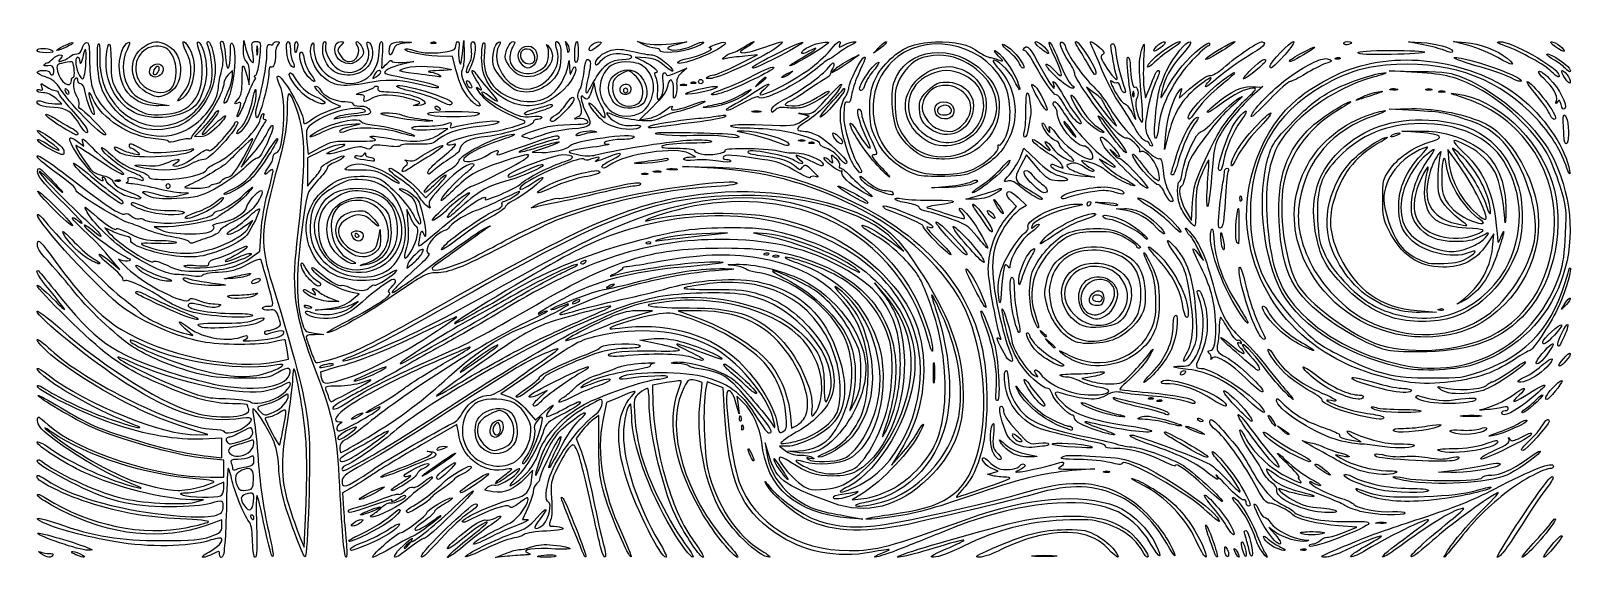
# Model space of a CAD drawing. Header units: millimetres. Extents: x 0.04 to 5.52, y 0.08 to 1.95.
import ezdxf

# ---------------------------------------------------------------- set-up
doc = ezdxf.new("R2010")
doc.units = ezdxf.units.MM
doc.layers.add('Layer_1', color=7, linetype='CONTINUOUS')

msp = doc.modelspace()

# ---------------------------------------------------------------- linework, layer by layer
at = {"layer": 'Layer_1', "color": 7}
for points in [[(0.061347, 1.879478)], [(0.154905, 1.895364)], [(0.834853, 1.893133)], [(0.965245, 1.891182)], [(1.296675, 1.874939)], [(1.445912, 1.908215)], [(1.922465, 1.87689)], [(1.946868, 1.871485)], [(1.997196, 1.883464)], [(2.245768, 1.880716)], [(3.579302, 1.888042)], [(3.978239, 1.878036)], [(4.177849, 1.864311)], [(4.64466, 1.903226)], [(4.693824, 1.871391)], [(4.995124, 1.880641)], [(5.387026, 1.892002)], [(0.232574, 1.836566)], [(0.489535, 1.812752)], [(0.950328, 1.828578)], [(1.129172, 1.841038)], [(1.76109, 1.831327)], [(1.805159, 1.840536)], [(2.308684, 1.838607)], [(2.569664, 1.820139)], [(2.744545, 1.853901)], [(2.863431, 1.816933)], [(3.507438, 1.832738)], [(3.745095, 1.834615)], [(3.955641, 1.8218)], [(4.319812, 1.812682)], [(4.384993, 1.824887)], [(4.452785, 1.843577)], [(4.617087, 1.853598)], [(5.183993, 1.854638)], [(5.421735, 1.815885)], [(0.181867, 1.774606)], [(0.457479, 1.798542)], [(1.01144, 1.788648)], [(1.111286, 1.801299)], [(1.266545, 1.803331)], [(1.387064, 1.763409)], [(1.394597, 1.797222)], [(1.568009, 1.805815)], [(1.570443, 1.758878)], [(1.751547, 1.793496)], [(2.319209, 1.759807)], [(2.357342, 1.767772)], [(2.381352, 1.770245)], [(2.411856, 1.786254)], [(2.675747, 1.788694)], [(3.635212, 1.787488)], [(5.217332, 1.789256)], [(5.371971, 1.805764)], [(5.419173, 1.783064)], [(0.168183, 1.740726)], [(0.417441, 1.70075)], [(0.455959, 1.726807)], [(0.531851, 1.74652)], [(0.570571, 1.72499)], [(1.018887, 1.709144)], [(1.469922, 1.704335)], [(1.581472, 1.705875)], [(1.718494, 1.700245)], [(1.737185, 1.741681)], [(2.108072, 1.733478)], [(2.13278, 1.739035)], [(2.339924, 1.730302)], [(2.426547, 1.726704)], [(2.946289, 1.746992)], [(3.572204, 1.711608)], [(3.908059, 1.732696)], [(4.705123, 1.714885)], [(4.808838, 1.744444)], [(4.932981, 1.744202)], [(4.978176, 1.7364)], [(0.402023, 1.661919)], [(0.76538, 1.65711)], [(0.829383, 1.649307)], [(1.394597, 1.691054)], [(1.445441, 1.650785)], [(1.458623, 1.676616)], [(1.771221, 1.659163)], [(2.097537, 1.685891)], [(2.173671, 1.696679)], [(2.187965, 1.667216)], [(2.400183, 1.681164)], [(2.479275, 1.672556)], [(2.571547, 1.666388)], [(2.637457, 1.67091)], [(2.844952, 1.694171)], [(3.223107, 1.646031)], [(3.266623, 1.661353)], [(3.691249, 1.647409)], [(3.823604, 1.658032)], [(4.098758, 1.644308)], [(4.323849, 1.659301)], [(5.36773, 1.654031)], [(5.406081, 1.689292)], [(0.142322, 1.614671)], [(0.213081, 1.616281)], [(0.43134, 1.607121)], [(1.331808, 1.641673)], [(1.861611, 1.636285)], [(2.208105, 1.612936)], [(3.204291, 1.59716)], [(3.309637, 1.620341)], [(3.524262, 1.596641)], [(3.687727, 1.602493)], [(3.767195, 1.609384)], [(3.982188, 1.630915)], [(0.52415, 1.558832)], [(0.762089, 1.587883)], [(1.017973, 1.577004)], [(1.771221, 1.574516)], [(1.952001, 1.582826)], [(2.471742, 1.577188)], [(2.644989, 1.561335)], [(2.733496, 1.564747)], [(2.771629, 1.557107)], [(2.860265, 1.568862)], [(3.186357, 1.559184)], [(3.324647, 1.579993)], [(3.827998, 1.581036)], [(3.963173, 1.550867)], [(4.814343, 1.582987)], [(5.4165, 1.573234)], [(0.117841, 1.52769)], [(0.363212, 1.515156)], [(1.208168, 1.49507)], [(2.19304, 1.490167)], [(2.872724, 1.504831)], [(3.176029, 1.505438)], [(3.297813, 1.516619)], [(0.338637, 1.424466)], [(0.435992, 1.466687)], [(1.29034, 1.434806)], [(1.341869, 1.456296)], [(1.432259, 1.451938)], [(2.183625, 1.447711)], [(2.225197, 1.455755)], [(2.274102, 1.463667)], [(2.926215, 1.475757)], [(3.008885, 1.475704)], [(3.149666, 1.441618)], [(3.345894, 1.463399)], [(3.861485, 1.42386)], [(4.038498, 1.446042)], [(4.204213, 1.465129)], [(4.249408, 1.476433)], [(0.298621, 1.381162)], [(0.528361, 1.403531)], [(0.667712, 1.403531)], [(0.716673, 1.375858)], [(1.816416, 1.380501)], [(2.953821, 1.384674)], [(3.018283, 1.383964)], [(3.375812, 1.407669)], [(3.548885, 1.373367)], [(3.55572, 1.406626)], [(3.942843, 1.401915)], [(4.015765, 1.3804)], [(0.119157, 1.322556)], [(0.404075, 1.360552)], [(0.439707, 1.316813)], [(0.45378, 1.368292)], [(1.80318, 1.333294)], [(2.921747, 1.367831)], [(3.430093, 1.329967)], [(3.654342, 1.363079)], [(3.744732, 1.341112)], [(3.797459, 1.341388)], [(4.280133, 1.361268)], [(5.15042, 1.358513)], [(0.581089, 1.293501)], [(3.393554, 1.260461)], [(3.402046, 1.302052)], [(4.031206, 1.276433)], [(4.095896, 1.289864)], [(4.207148, 1.310825)], [(5.062984, 1.277152)], [(5.123176, 1.28468)], [(5.141527, 1.304051)], [(0.595024, 1.207664)], [(1.168806, 1.223722)], [(1.19122, 1.227519)], [(2.213598, 1.205383)], [(2.385119, 1.22871)], [(3.211379, 1.210865)], [(3.260722, 1.217966)], [(3.358045, 1.226882)], [(3.598322, 1.224672)], [(3.940756, 1.227753)], [(3.988988, 1.255914)], [(4.269493, 1.205871)], [(5.119409, 1.238642)], [(0.233739, 1.152752)], [(1.155848, 1.171411)], [(1.375302, 1.17855)], [(1.408032, 1.16245)], [(2.627884, 1.166371)], [(2.661937, 1.159022)], [(3.323642, 1.193634)], [(4.216935, 1.19308)], [(5.080262, 1.152822)], [(5.096812, 1.19251)], [(0.577764, 1.121919)], [(1.115197, 1.117399)], [(1.217452, 1.133371)], [(1.261681, 1.132415)], [(1.985844, 1.138161)], [(2.942146, 1.10603)], [(0.474465, 1.07963)], [(0.601803, 1.061824)], [(0.735505, 1.082607)], [(0.814596, 1.067132)], [(1.013213, 1.0803)], [(1.260297, 1.092756)], [(2.064988, 1.052422)], [(3.349974, 1.041443)], [(3.504397, 1.075844)], [(0.735505, 1.013013)], [(1.027388, 1.013185)], [(1.959533, 0.997806)], [(3.434372, 1.013132)], [(3.761682, 0.987244)], [(3.797459, 1.009528)], [(5.043591, 0.991667)], [(0.577322, 0.947808)], [(0.598419, 0.963384)], [(0.999576, 0.981476)], [(1.15106, 0.930988)], [(3.558406, 0.933437)], [(3.754953, 0.943131)], [(3.814747, 0.972749)], [(3.842002, 0.933438)], [(4.080073, 0.980251)], [(4.276018, 0.962827)], [(4.806609, 0.976561)], [(4.812822, 0.94265)], [(4.978646, 0.971929)], [(5.012533, 0.951646)], [(0.635699, 0.908927)], [(2.056792, 0.913439)], [(3.496936, 0.905962)], [(3.585588, 0.886639)], [(3.729671, 0.912483)], [(4.337205, 0.902245)], [(4.806812, 0.889019)], [(1.470032, 0.85287)], [(1.677065, 0.844057)], [(1.778754, 0.843674)], [(3.612198, 0.851528)], [(3.695771, 0.85992)], [(3.821022, 0.869303)], [(4.485563, 0.850059)], [(4.799704, 0.826357)], [(5.341618, 0.856474)], [(5.394345, 0.84989)], [(1.100202, 0.776558)], [(2.362521, 0.800572)], [(3.468926, 0.793128)], [(3.601424, 0.79691)], [(3.71377, 0.784052)], [(4.091702, 0.81355)], [(4.838918, 0.767676)], [(5.339072, 0.814465)], [(5.414318, 0.797345)], [(0.855195, 0.744332)], [(1.16109, 0.734179)], [(1.249619, 0.746553)], [(2.950055, 0.75593)], [(3.204925, 0.748129)], [(3.971889, 0.749097)], [(4.072394, 0.748145)], [(4.87837, 0.714478)], [(5.255328, 0.716376)], [(0.905425, 0.662533)], [(1.168622, 0.685708)], [(1.741091, 0.665097)], [(2.554355, 0.696087)], [(3.425531, 0.691164)], [(3.549289, 0.67531)], [(3.961761, 0.659848)], [(4.427372, 0.691703)], [(4.652396, 0.665456)], [(4.814344, 0.683366)], [(5.011374, 0.678085)], [(5.355752, 0.668169)], [(0.892944, 0.610762)], [(1.261223, 0.622156)], [(1.801351, 0.636377)], [(1.891741, 0.646322)], [(2.800763, 0.625735)], [(3.074375, 0.64853)], [(3.81629, 0.603209)], [(3.991891, 0.652045)], [(4.013765, 0.604712)], [(4.181888, 0.655187)], [(4.262943, 0.632398)], [(4.305485, 0.655479)], [(4.772915, 0.613357)], [(4.925448, 0.648294)], [(5.198501, 0.607704)], [(5.281358, 0.621686)], [(0.924703, 0.551021)], [(1.176155, 0.595981)], [(2.525064, 0.588846)], [(2.532597, 0.557636)], [(2.757912, 0.599722)], [(3.660703, 0.556156)], [(4.019667, 0.573137)], [(4.132708, 0.584206)], [(4.394619, 0.570641)], [(4.702933, 0.596982)], [(5.061232, 0.597833)], [(0.773167, 0.507109)], [(1.002996, 0.527321)], [(1.156161, 0.534255)], [(1.655723, 0.527061)], [(1.684638, 0.537535)], [(2.681925, 0.544637)], [(2.764774, 0.522443)], [(3.503805, 0.521513)], [(3.782393, 0.544601)], [(4.113823, 0.54567)], [(4.429139, 0.545746)], [(4.818529, 0.544581)], [(5.036552, 0.535243)], [(5.187202, 0.539911)], [(0.808946, 0.472959)], [(1.163347, 0.448826)], [(1.24146, 0.460741)], [(1.466156, 0.482863)], [(1.654468, 0.466265)], [(1.694931, 0.483669)], [(1.796888, 0.473647)], [(2.563356, 0.455889)], [(2.735379, 0.46776)], [(2.889321, 0.447026)], [(3.41629, 0.463493)], [(3.481482, 0.465954)], [(3.522523, 0.487793)], [(3.673173, 0.488665)], [(4.091226, 0.487763)], [(4.376017, 0.453684)], [(4.471616, 0.458515)], [(4.769149, 0.491063)], [(4.842855, 0.443523)], [(4.976293, 0.47506)], [(5.12589, 0.449894)], [(5.266293, 0.478981)], [(0.797648, 0.418569)], [(1.31174, 0.404452)], [(1.413428, 0.387612)], [(1.739208, 0.437239)], [(2.673291, 0.411548)], [(2.920929, 0.408819)], [(3.803108, 0.402202)], [(4.567656, 0.404753)], [(4.713295, 0.401698)], [(0.63035, 0.346706)], [(0.820681, 0.371735)], [(1.183026, 0.37101)], [(1.304207, 0.338188)], [(1.462389, 0.380756)], [(1.545247, 0.330014)], [(1.742976, 0.364458)], [(2.888561, 0.355265)], [(2.961219, 0.362587)], [(3.056599, 0.338713)], [(4.157013, 0.348255)], [(4.764666, 0.338384)], [(4.864468, 0.368703)], [(0.704759, 0.31593)], [(0.8207, 0.298143)], [(1.19122, 0.303663)], [(2.931224, 0.324422)], [(2.999838, 0.287949)], [(4.302135, 0.29203)], [(4.752019, 0.310273)], [(0.822128, 0.240973)], [(1.171945, 0.221713)], [(1.224671, 0.264556)], [(1.239338, 0.251185)], [(1.356934, 0.262934)], [(2.991485, 0.240946)], [(4.166551, 0.259092)], [(4.701409, 0.261805)], [(4.759822, 0.223083)], [(4.231993, 0.211713)], [(4.38661, 0.176601)], [(4.492367, 0.184959)], [(5.249206, 0.211691)], [(0.076412, 0.113048)], [(0.140658, 0.151306)], [(0.663294, 0.118563)], [(1.157324, 0.160634)], [(1.16109, 0.130694)], [(1.277515, 0.143443)], [(1.320282, 0.114184)], [(1.365428, 0.145392)], [(1.522934, 0.123955)], [(1.97551, 0.117003)], [(3.115769, 0.117044)], [(3.413303, 0.132395)], [(4.023433, 0.149259)], [(4.125781, 0.160226)], [(4.189046, 0.120885)], [(4.264473, 0.116115)], [(4.289036, 0.127826)], [(4.313751, 0.120017)], [(4.356364, 0.121966)], [(4.407745, 0.132643)], [(4.496568, 0.129266)], [(4.524194, 0.13979)], [(4.607201, 0.1233)], [(5.308616, 0.149272)], [(5.363298, 0.130517)], [(0.197722, 0.108993)], [(1.409662, 0.105262)], [(1.817044, 0.103702)], [(3.558303, 0.106246)], [(4.232302, 0.105225)]]:
    msp.add_lwpolyline(points, close=True, dxfattribs=at)
for points in [[(0.785244, 1.882384), (0.786023, 1.914589), (0.793923, 1.883585)], [(1.553117, 1.867775), (1.557779, 1.914589), (1.559045, 1.867384)], [(2.189274, 1.899381), (2.166676, 1.910777), (2.189274, 1.905242)], [(2.302261, 1.904809), (2.339924, 1.910005), (2.302261, 1.899684)], [(2.517887, 1.829042), (2.588496, 1.864433), (2.543301, 1.859842)], [(3.019638, 1.887655), (2.99525, 1.869631), (3.015736, 1.891696)], [(4.923565, 1.899441), (4.870838, 1.910266), (4.916033, 1.907483)], [(5.082304, 1.896539), (5.02902, 1.91069), (5.070449, 1.907859)], [(0.746568, 1.7878), (0.746804, 1.809257), (0.731739, 1.793652)], [(1.343753, 1.837652), (1.383298, 1.84035), (1.339807, 1.830078)], [(1.530109, 1.812195), (1.517853, 1.858046), (1.46564, 1.859603)], [(1.92236, 1.82096), (1.927861, 1.844367), (1.92911, 1.817059)], [(2.195986, 1.85329), (2.159144, 1.855451), (2.189274, 1.841393)], [(2.304143, 1.80177), (2.339922, 1.817136), (2.321417, 1.800886)], [(4.900968, 1.801907), (4.803046, 1.807535), (4.9085, 1.805967)], [(0.796908, 1.791159), (0.805584, 1.758541), (0.806323, 1.794647)], [(2.021082, 1.736955), (2.015023, 1.766343), (2.005525, 1.737084)], [(2.60094, 1.76717), (2.580963, 1.752392), (2.597702, 1.770638)], [(3.943943, 1.742396), (3.949303, 1.712799), (3.96698, 1.75785)], [(0.123981, 1.692467), (0.147971, 1.692715), (0.126837, 1.711974)], [(3.767501, 1.731358), (3.741308, 1.750425), (3.767501, 1.712646)], [(4.07189, 1.731233), (4.066839, 1.711727), (4.088448, 1.731676)], [(0.48638, 1.692174), (0.524595, 1.686365), (0.486933, 1.685398)], [(1.088887, 1.669891), (1.126221, 1.682982), (1.100344, 1.694434)], [(2.220681, 1.681532), (2.174209, 1.635732), (2.203156, 1.640196)], [(2.742911, 1.631287), (2.769275, 1.648465), (2.746678, 1.654473)], [(4.893435, 1.668792), (4.803046, 1.674028), (4.883054, 1.675332)], [(0.635232, 1.576852), (0.613285, 1.577498), (0.645033, 1.609502), (0.645033, 1.609502)], [(1.159207, 1.613079), (1.194986, 1.621451), (1.15029, 1.61824)], [(1.473142, 1.585982), (1.50164, 1.606014), (1.441669, 1.601224)], [(4.910277, 1.591474), (4.848241, 1.59662), (4.916033, 1.596627)], [(0.203329, 1.560417), (0.225659, 1.543947), (0.221232, 1.561516)], [(0.812061, 1.540074), (0.777054, 1.469852), (0.814703, 1.512766)], [(1.007743, 1.558882), (1.012295, 1.515288), (1.054397, 1.538909)], [(1.850312, 1.540219), (1.797585, 1.522203), (1.831481, 1.521438)], [(3.508905, 1.503061), (3.522523, 1.53627), (3.56708, 1.492933)], [(4.027077, 1.577362), (4.015905, 1.532271), (4.019918, 1.585334)], [(1.052606, 1.523799), (1.01044, 1.502412), (1.01044, 1.452691), (1.01044, 1.40297), (1.034921, 1.431973)], [(2.349339, 1.505293), (2.370053, 1.505604), (2.347805, 1.518077)], [(3.569077, 1.468903), (3.53154, 1.513535), (3.510113, 1.472949)], [(3.814407, 1.481375), (3.78616, 1.498341), (3.808758, 1.474665)], [(3.840771, 1.517407), (3.823823, 1.532271), (3.838012, 1.5149)], [(5.047819, 1.477655), (5.008591, 1.532272), (5.012587, 1.487655)], [(2.43408, 1.466166), (2.324859, 1.472566), (2.441612, 1.469522)], [(3.732536, 1.444709), (3.771095, 1.435172), (3.721308, 1.438462)], [(0.560037, 1.370202), (0.592387, 1.37825), (0.566024, 1.379242)], [(1.395198, 1.394173), (1.425413, 1.361923), (1.462559, 1.399821)], [(3.258887, 1.398982), (3.198627, 1.397058), (3.259128, 1.403011)], [(3.35146, 1.357404), (3.319146, 1.358091), (3.368108, 1.371817)], [(1.37074, 1.294299), (1.358209, 1.321608), (1.36212, 1.266991)], [(3.462547, 1.292991), (3.496571, 1.33219), (3.47661, 1.352867)], [(3.502288, 1.362877), (3.531675, 1.335376), (3.509694, 1.321926)], [(3.882178, 1.317437), (3.84642, 1.323672), (3.876055, 1.32459)], [(4.089342, 1.318391), (4.110056, 1.282594), (4.114038, 1.34587)], [(0.520829, 1.260956), (0.471868, 1.260767), (0.498231, 1.248586)], [(0.803534, 1.257829), (0.817622, 1.282577), (0.799161, 1.26896)], [(0.325008, 1.244834), (0.298667, 1.256853), (0.313574, 1.239791)], [(0.812026, 1.152806), (0.842392, 1.175591), (0.846954, 1.244689)], [(1.259596, 1.223812), (1.264812, 1.251386), (1.265678, 1.218792)], [(2.385119, 1.22871), (2.483041, 1.238978), (2.392651, 1.235652)], [(2.621081, 1.235765), (2.573431, 1.239537), (2.625258, 1.22821)], [(3.059276, 1.206474), (3.100704, 1.175023), (3.066808, 1.211861)], [(5.165768, 1.186986), (5.170472, 1.23578), (5.144847, 1.197744)], [(0.315569, 1.141177), (0.351348, 1.111015), (0.311198, 1.159117)], [(4.133496, 1.165571), (4.152625, 1.142164), (4.133368, 1.182574)], [(1.362334, 1.130643), (1.35835, 1.114865), (1.377841, 1.130746)], [(3.029263, 1.029103), (2.997777, 1.064127), (3.028117, 1.025115)], [(1.090031, 1.010147), (1.119661, 0.998906), (1.089531, 0.998512)], [(1.168668, 0.983171), (1.187454, 0.998765), (1.16143, 0.985565)], [(1.164494, 1.002988), (1.191355, 1.025132), (1.166807, 1.02973)], [(5.425032, 0.987838), (5.407594, 0.970499), (5.420821, 0.9922)], [(1.086105, 0.969906), (1.036804, 0.967445), (1.087218, 0.974144)], [(2.155378, 0.947161), (2.219404, 0.965453), (2.173625, 0.966024)], [(2.366287, 0.965949), (2.309794, 0.965421), (2.370054, 0.94376)], [(4.900968, 0.966404), (4.96876, 0.961146), (4.912267, 0.960173)], [(0.584976, 0.884348), (0.607452, 0.878924), (0.581089, 0.90293)], [(1.03333, 0.887776), (1.066934, 0.883096), (1.034115, 0.881922)], [(0.905152, 0.787908), (0.943722, 0.796477), (0.938558, 0.828871)], [(2.241757, 0.848759), (2.175313, 0.862693), (2.21619, 0.867632)], [(3.612198, 0.851528), (3.597849, 0.869083), (3.614797, 0.85422)], [(1.80289, 0.753174), (1.687676, 0.674243), (1.718026, 0.663763)], [(2.268365, 0.713602), (2.219404, 0.705197), (2.221544, 0.638876)], [(2.472844, 0.610806), (2.467976, 0.695871), (2.43998, 0.705887), (2.411984, 0.715904), (2.406084, 0.687143)], [(3.765446, 0.735144), (3.725901, 0.727749), (3.75603, 0.718485)], [(1.825832, 0.664012), (1.850312, 0.686363), (1.826206, 0.674333)], [(2.101508, 0.661469), (2.058937, 0.643333), (2.045909, 0.580873)], [(2.538007, 0.644161), (2.51568, 0.666185), (2.519925, 0.634975), (2.52417, 0.603766), (2.514904, 0.634991)], [(1.778796, 0.617486), (1.809217, 0.581688), (1.829764, 0.600928)], [(2.702089, 0.606752), (2.707138, 0.553679), (2.72773, 0.564709)], [(1.538971, 0.538362), (1.533948, 0.566587), (1.409662, 0.49495)], [(2.031562, 0.491716), (2.031091, 0.598134), (2.01036, 0.58285)], [(4.429139, 0.545746), (4.411356, 0.561814), (4.43207, 0.54875)], [(0.621748, 0.530463), (0.66018, 0.531258), (0.633816, 0.539309)], [(0.662063, 0.455225), (0.709141, 0.450112), (0.709141, 0.484491), (0.709141, 0.518869), (0.642522, 0.51557)], [(1.971077, 0.542373), (1.952526, 0.51718), (1.970573, 0.470745)], [(2.623161, 0.475026), (2.615207, 0.502334), (2.619395, 0.471124)], [(4.678759, 0.510702), (4.705123, 0.506165), (4.680643, 0.519337)], [(0.669595, 0.381461), (0.716673, 0.381421), (0.716673, 0.411185), (0.716673, 0.440946), (0.635699, 0.449726)], [(2.694817, 0.490655), (2.665555, 0.490649), (2.684707, 0.475044)], [(2.735379, 0.467759), (2.69395, 0.4725), (2.731613, 0.473944)], [(3.080362, 0.45944), (3.058314, 0.42433), (3.093217, 0.463341)], [(4.639214, 0.455227), (4.614733, 0.460042), (4.633565, 0.448179)], [(1.796031, 0.372289), (1.800085, 0.406094), (1.773598, 0.378659)], [(3.413303, 0.386933), (3.394471, 0.392238), (3.413303, 0.397435), (3.432134, 0.402633), (3.412993, 0.410717)], [(3.701225, 0.40997), (3.771097, 0.411214), (3.690433, 0.404791)], [(5.019297, 0.398166), (4.976293, 0.399296), (5.032786, 0.406447)], [(0.716673, 0.342368), (0.716673, 0.364069), (0.673362, 0.345619)], [(1.156162, 0.339726), (1.132402, 0.327152), (1.136072, 0.270399)], [(0.614985, 0.294161), (0.645115, 0.301824), (0.60313, 0.302607)], [(0.985128, 0.16685), (0.998665, 0.13564), (1.00475, 0.287787)], [(1.782793, 0.274114), (1.764382, 0.233151), (1.780983, 0.232694)], [(2.952972, 0.322435), (2.919925, 0.302153), (2.961353, 0.306864)], [(0.709141, 0.209608), (0.709141, 0.231607), (0.658297, 0.213304)], [(2.919925, 0.241333), (2.957587, 0.233857), (2.912393, 0.237665)], [(4.404357, 0.188149), (4.381226, 0.204619), (4.401941, 0.181406)], [(4.646076, 0.188304), (4.690058, 0.20586), (4.626032, 0.210939)], [(1.710961, 0.104247), (1.669533, 0.100297), (1.710021, 0.115875)]]:
    msp.add_lwpolyline(points, dxfattribs=at)
for points in [[(0.304044, 1.853261), (0.30973, 1.924284), (0.321267, 1.916365), (0.321242, 1.841457)], [(0.58564, 1.872964), (0.564541, 1.915088), (0.572946, 1.924897), (0.596236, 1.88533)], [(0.705759, 1.909786), (0.713842, 1.918158), (0.71973, 1.899282), (0.722815, 1.855107)], [(1.885048, 1.880337), (1.875998, 1.907228), (1.880488, 1.921572), (1.892035, 1.90266)], [(2.613439, 1.891182), (2.683197, 1.917247), (2.692625, 1.915759), (2.648696, 1.885619)], [(2.846954, 1.884407), (2.867959, 1.911676), (2.883342, 1.919417), (2.875738, 1.898892)], [(3.448791, 1.772036), (3.36961, 1.911991), (3.16629, 1.947136), (3.059112, 1.839396)], [(4.076999, 1.825057), (4.111081, 1.866991), (4.174083, 1.91774), (4.174083, 1.90326)], [(0.061347, 1.879478), (0.061347, 1.889434), (0.099202, 1.889434), (0.114075, 1.879478)], [(0.09336, 1.871795), (0.075753, 1.871728), (0.061347, 1.875187), (0.061347, 1.879478)], [(0.114075, 1.879478), (0.122349, 1.873939), (0.116805, 1.871883), (0.09336, 1.871795)], [(0.117034, 1.850219), (0.124284, 1.857729), (0.135473, 1.863873), (0.141898, 1.863873)], [(0.131265, 1.879789), (0.128025, 1.879959), (0.138663, 1.886969), (0.154905, 1.895364)], [(0.188075, 1.906859), (0.191799, 1.903002), (0.141905, 1.879228), (0.131265, 1.879789)], [(0.141898, 1.863873), (0.151885, 1.863873), (0.152089, 1.862011), (0.143303, 1.851044)], [(0.154905, 1.895364), (0.171147, 1.903759), (0.186074, 1.908931), (0.188075, 1.906859)], [(0.178101, 1.85881), (0.182244, 1.86374), (0.19226, 1.867775), (0.200359, 1.867775)], [(0.212754, 1.838516), (0.21185, 1.859486), (0.196932, 1.862423), (0.196932, 1.841631)], [(0.200359, 1.867775), (0.209709, 1.867775), (0.216647, 1.874633), (0.219366, 1.886564)], [(0.219366, 1.886564), (0.221721, 1.896898), (0.228653, 1.906114), (0.234771, 1.907044)], [(0.232574, 1.836566), (0.234928, 1.894835), (0.231262, 1.899419), (0.220467, 1.851707)], [(0.234771, 1.907044), (0.243886, 1.90843), (0.245893, 1.895886), (0.245893, 1.83754)], [(0.273765, 1.831266), (0.271865, 1.866974), (0.273291, 1.899292), (0.276934, 1.903085)], [(0.276934, 1.903085), (0.280743, 1.907052), (0.282522, 1.887708), (0.281123, 1.857531)], [(0.350356, 1.811066), (0.346573, 1.853108), (0.362892, 1.902273), (0.382768, 1.908718)], [(0.377119, 1.882175), (0.358405, 1.844154), (0.35874, 1.799135), (0.378045, 1.757829)], [(0.455959, 1.726807), (0.383726, 1.759375), (0.374419, 1.853845), (0.439401, 1.894883)], [(0.382768, 1.908718), (0.387949, 1.910398), (0.385617, 1.899441), (0.377119, 1.882175)], [(0.513714, 1.887049), (0.467719, 1.912547), (0.407842, 1.875219), (0.407842, 1.821048)], [(0.439401, 1.894883), (0.469472, 1.913874), (0.484346, 1.914543), (0.517225, 1.898382)], [(0.517225, 1.898382), (0.58293, 1.866085), (0.579383, 1.748463), (0.51197, 1.72412)], [(0.531851, 1.746521), (0.562216, 1.781276), (0.55125, 1.866241), (0.513714, 1.887049)], [(0.596236, 1.88533), (0.627987, 1.831388), (0.610397, 1.732414), (0.564544, 1.707011)], [(0.570571, 1.72499), (0.60528, 1.765954), (0.611017, 1.822297), (0.58564, 1.872964)], [(0.630178, 1.879104), (0.621938, 1.903295), (0.621425, 1.911065), (0.628223, 1.908718)], [(0.626395, 1.727844), (0.644456, 1.766158), (0.64611, 1.832327), (0.630178, 1.879104)], [(0.628223, 1.908718), (0.640244, 1.904567), (0.655101, 1.852865), (0.655835, 1.812623)], [(0.660029, 1.897034), (0.657154, 1.904544), (0.658152, 1.910688), (0.662246, 1.910688)], [(0.672266, 1.765116), (0.680461, 1.796299), (0.674663, 1.858807), (0.660029, 1.897034)], [(0.662246, 1.910688), (0.671372, 1.910688), (0.686543, 1.850952), (0.686543, 1.81502)], [(0.710138, 1.874614), (0.70587, 1.892032), (0.703899, 1.907859), (0.705759, 1.909786)], [(0.708487, 1.808545), (0.715366, 1.833689), (0.71581, 1.851467), (0.710138, 1.874614)], [(0.746542, 1.903056), (0.766965, 1.869603), (0.745386, 1.703412), (0.719461, 1.694478)], [(0.722815, 1.855107), (0.726872, 1.797009), (0.738935, 1.809154), (0.739271, 1.871676)], [(0.739271, 1.871676), (0.739432, 1.901382), (0.741668, 1.91104), (0.746542, 1.903056)], [(0.795764, 1.840466), (0.788767, 1.846482), (0.784762, 1.86244), (0.785244, 1.882384)], [(0.793923, 1.883585), (0.798269, 1.866533), (0.806564, 1.847671), (0.812357, 1.84167)], [(0.812357, 1.84167), (0.82138, 1.832324), (0.822157, 1.83649), (0.817773, 1.870724)], [(0.817773, 1.870724), (0.812917, 1.908639), (0.813532, 1.910688), (0.829772, 1.910688)], [(0.829772, 1.910688), (0.846456, 1.910688), (0.846761, 1.909267), (0.841843, 1.854454)], [(0.834853, 1.893133), (0.832959, 1.900642), (0.831408, 1.894498), (0.831408, 1.879478)], [(0.831408, 1.879478), (0.831408, 1.864459), (0.832958, 1.858314), (0.834853, 1.865824)], [(0.834853, 1.865824), (0.836747, 1.873334), (0.836747, 1.885623), (0.834853, 1.893133)], [(0.866933, 1.858856), (0.867252, 1.896172), (0.869396, 1.903731), (0.878622, 1.900064)], [(0.878622, 1.900064), (0.884836, 1.897594), (0.889921, 1.898974), (0.889921, 1.903131)], [(0.897453, 1.866852), (0.897453, 1.835682), (0.890497, 1.815769), (0.881599, 1.821466)], [(0.889921, 1.903131), (0.88992, 1.907287), (0.895683, 1.910688), (0.902726, 1.910688)], [(0.906492, 1.901325), (0.90152, 1.896176), (0.897453, 1.880663), (0.897453, 1.866852)], [(0.902726, 1.910688), (0.912685, 1.910688), (0.913522, 1.908607), (0.906492, 1.901325)], [(0.950328, 1.828578), (0.937398, 1.844716), (0.930441, 1.910688), (0.941668, 1.910688)], [(0.941668, 1.910688), (0.946405, 1.910688), (0.95018, 1.898347), (0.95018, 1.882867)], [(0.95018, 1.882867), (0.95018, 1.867565), (0.953845, 1.847953), (0.958323, 1.839285)], [(0.965245, 1.891182), (0.965245, 1.90191), (0.968165, 1.910688), (0.971733, 1.910688)], [(0.974621, 1.891182), (0.97, 1.866141), (0.965245, 1.866141), (0.965245, 1.891182)], [(0.971733, 1.910688), (0.975302, 1.910688), (0.976601, 1.90191), (0.974621, 1.891182)], [(1.01144, 1.788648), (0.991389, 1.810757), (0.975936, 1.862463), (0.986202, 1.873097)], [(0.986202, 1.873097), (0.990644, 1.877699), (0.995096, 1.868818), (0.9981, 1.849358)], [(1.051946, 1.799575), (1.027593, 1.826649), (1.013862, 1.875816), (1.024381, 1.89828)], [(1.024381, 1.89828), (1.030902, 1.912205), (1.032093, 1.90991), (1.032528, 1.882583)], [(1.032528, 1.882583), (1.033193, 1.840827), (1.057794, 1.803709), (1.100132, 1.780579)], [(1.063168, 1.880531), (1.063168, 1.897117), (1.06624, 1.910688), (1.069995, 1.910688)], [(1.111286, 1.801299), (1.084485, 1.812516), (1.063168, 1.847617), (1.063168, 1.880531)], [(1.073113, 1.895995), (1.068779, 1.878828), (1.085365, 1.842519), (1.106657, 1.822559)], [(1.069995, 1.910688), (1.07375, 1.910688), (1.075153, 1.904076), (1.073113, 1.895995)], [(1.129169, 1.841038), (1.098213, 1.859719), (1.097355, 1.910688), (1.127997, 1.910688)], [(1.100132, 1.780579), (1.181285, 1.736243), (1.261375, 1.784365), (1.261484, 1.877528)], [(1.106657, 1.822559), (1.159236, 1.773271), (1.244292, 1.822465), (1.221841, 1.889176)], [(1.127733, 1.898427), (1.113028, 1.883195), (1.113018, 1.879405), (1.127623, 1.857807)], [(1.127997, 1.910688), (1.138292, 1.910688), (1.138262, 1.909335), (1.127733, 1.898427)], [(1.206288, 1.872189), (1.206288, 1.8574), (1.176638, 1.832657), (1.15921, 1.832901)], [(1.18509, 1.895661), (1.179955, 1.904178), (1.179206, 1.910688), (1.183361, 1.910688)], [(1.183361, 1.910688), (1.191335, 1.910688), (1.206288, 1.885578), (1.206288, 1.872189)], [(1.185314, 1.860551), (1.192111, 1.876002), (1.192059, 1.8841), (1.18509, 1.895661)], [(1.221841, 1.889176), (1.21612, 1.906175), (1.216465, 1.911074), (1.223221, 1.908742)], [(1.223221, 1.908742), (1.236455, 1.904172), (1.242376, 1.870964), (1.234359, 1.846271)], [(1.261484, 1.877528), (1.261507, 1.895766), (1.264818, 1.910688), (1.268846, 1.910688)], [(1.268846, 1.910688), (1.273231, 1.910688), (1.274525, 1.891901), (1.272072, 1.863873)], [(1.272072, 1.863873), (1.269818, 1.838125), (1.269215, 1.817059), (1.270732, 1.817059)], [(1.296675, 1.874939), (1.296675, 1.904429), (1.305411, 1.910702), (1.344559, 1.909325)], [(1.311568, 1.882913), (1.303808, 1.861771), (1.296675, 1.857951), (1.296675, 1.874939)], [(1.350927, 1.904957), (1.324918, 1.902543), (1.317183, 1.898211), (1.311568, 1.882913)], [(1.46564, 1.859603), (1.414114, 1.861139), (1.344086, 1.876573), (1.351903, 1.88467)], [(1.344559, 1.909325), (1.382924, 1.907975), (1.382985, 1.907933), (1.350927, 1.904957)], [(1.351903, 1.88467), (1.354115, 1.886961), (1.368413, 1.884567), (1.383677, 1.879349)], [(1.383677, 1.879349), (1.413744, 1.86907), (1.455629, 1.867803), (1.501276, 1.875791)], [(1.450463, 1.903501), (1.441688, 1.903875), (1.439903, 1.905725), (1.445912, 1.908215)], [(1.445912, 1.908216), (1.451349, 1.910469), (1.457846, 1.910192), (1.460349, 1.907599)], [(1.460349, 1.907599), (1.462852, 1.905007), (1.458403, 1.903163), (1.450463, 1.903501)], [(1.501276, 1.875791), (1.523014, 1.879596), (1.530182, 1.884549), (1.530182, 1.895769)], [(1.530182, 1.895769), (1.530182, 1.903974), (1.533486, 1.910688), (1.537526, 1.910688)], [(1.537526, 1.910688), (1.541648, 1.910688), (1.542912, 1.900546), (1.540406, 1.887568)], [(1.540406, 1.887568), (1.537951, 1.874851), (1.538757, 1.854663), (1.542198, 1.842704)], [(1.542198, 1.842704), (1.547641, 1.823788), (1.549061, 1.827048), (1.553117, 1.867775)], [(1.559045, 1.867384), (1.559742, 1.841422), (1.556604, 1.816339), (1.552072, 1.811646)], [(1.57823, 1.836591), (1.584763, 1.845846), (1.587189, 1.862316), (1.58477, 1.880996)], [(1.58477, 1.880996), (1.582278, 1.900238), (1.583925, 1.910688), (1.58945, 1.910688)], [(1.58945, 1.910688), (1.603, 1.910688), (1.59935, 1.860916), (1.583074, 1.823763)], [(1.620571, 1.8553), (1.620571, 1.880965), (1.62392, 1.904108), (1.628013, 1.906729)], [(1.630834, 1.876571), (1.623937, 1.824446), (1.633361, 1.788503), (1.662768, 1.754787)], [(1.628013, 1.906729), (1.632738, 1.909753), (1.633768, 1.898745), (1.630834, 1.876571)], [(1.681563, 1.896499), (1.650427, 1.836237), (1.710652, 1.742169), (1.779178, 1.74403)], [(1.661033, 1.829976), (1.654786, 1.855759), (1.666279, 1.904497), (1.67968, 1.909048)], [(1.67968, 1.909048), (1.687688, 1.911767), (1.688085, 1.909122), (1.681563, 1.896499)], [(1.703429, 1.856756), (1.703429, 1.878849), (1.719809, 1.910688), (1.731175, 1.910688)], [(1.729449, 1.891734), (1.722727, 1.881107), (1.718514, 1.861398), (1.71986, 1.84687)], [(1.731175, 1.910688), (1.739364, 1.910688), (1.739015, 1.906857), (1.729449, 1.891734)], [(1.76109, 1.831328), (1.737065, 1.858826), (1.749958, 1.895083), (1.783761, 1.895083)], [(1.789766, 1.882414), (1.762691, 1.893176), (1.74457, 1.863391), (1.765195, 1.842027)], [(1.855962, 1.892636), (1.901154, 1.841601), (1.82022, 1.764755), (1.751547, 1.793496)], [(1.779178, 1.74403), (1.845962, 1.745844), (1.904811, 1.821612), (1.885048, 1.880337)], [(1.783761, 1.895083), (1.812896, 1.895083), (1.82652, 1.852047), (1.804579, 1.82932)], [(1.805159, 1.840536), (1.811952, 1.851921), (1.802622, 1.877304), (1.789766, 1.882414)], [(1.842798, 1.824882), (1.856644, 1.84073), (1.859989, 1.880664), (1.848918, 1.897942)], [(1.848918, 1.897942), (1.845542, 1.903211), (1.848713, 1.900824), (1.855962, 1.892636)], [(1.892035, 1.90266), (1.90287, 1.884913), (1.900535, 1.826614), (1.887982, 1.80147)], [(1.917536, 1.900297), (1.913415, 1.913883), (1.913627, 1.9139), (1.921835, 1.900639)], [(1.922465, 1.87689), (1.922139, 1.881903), (1.91992, 1.892436), (1.917536, 1.900297)], [(1.921835, 1.900639), (1.926584, 1.892968), (1.928802, 1.882435), (1.926765, 1.877232)], [(1.926765, 1.877232), (1.924091, 1.870405), (1.922895, 1.870309), (1.922465, 1.87689)], [(1.952517, 1.836896), (1.948477, 1.834309), (1.946081, 1.848984), (1.946868, 1.871485)], [(1.946868, 1.871485), (1.947619, 1.89298), (1.950777, 1.910593), (1.953884, 1.910627)], [(1.953884, 1.910627), (1.962097, 1.910718), (1.960827, 1.842216), (1.952517, 1.836896)], [(1.997196, 1.883464), (1.997196, 1.896232), (2.02345, 1.912835), (2.037942, 1.909231)], [(2.022482, 1.889591), (2.003428, 1.876633), (1.997196, 1.875123), (1.997196, 1.883464)], [(2.019793, 1.833885), (2.019793, 1.851051), (2.043867, 1.871202), (2.075023, 1.880112)], [(2.037942, 1.909231), (2.04342, 1.907868), (2.036579, 1.899178), (2.022482, 1.889591)], [(2.120611, 1.865903), (2.079043, 1.870756), (2.057771, 1.864144), (2.035581, 1.839473)], [(2.075023, 1.880112), (2.094825, 1.885776), (2.115019, 1.88465), (2.151706, 1.875837)], [(2.113949, 1.848036), (2.154744, 1.848887), (2.1594, 1.861374), (2.120611, 1.865903)], [(2.151706, 1.875837), (2.179097, 1.869257), (2.208999, 1.863873), (2.218155, 1.863873)], [(2.189274, 1.905242), (2.21768, 1.898286), (2.253967, 1.898147), (2.302261, 1.904809)], [(2.228819, 1.887633), (2.219498, 1.887826), (2.201703, 1.893113), (2.189274, 1.899381)], [(2.218155, 1.863873), (2.235559, 1.863873), (2.290962, 1.821545), (2.290962, 1.808248)], [(2.245768, 1.880716), (2.245768, 1.884326), (2.238141, 1.887439), (2.228819, 1.887633)], [(2.363808, 1.888455), (2.320657, 1.871727), (2.245768, 1.866817), (2.245768, 1.880716)], [(2.302261, 1.899684), (2.274106, 1.89197), (2.267941, 1.8879), (2.277837, 1.883564)], [(2.277837, 1.883564), (2.294171, 1.876408), (2.339671, 1.884727), (2.368421, 1.900127)], [(2.456677, 1.888418), (2.410191, 1.858683), (2.298166, 1.820978), (2.308684, 1.838607)], [(2.342693, 1.8511), (2.380897, 1.857428), (2.443608, 1.885757), (2.422781, 1.887279)], [(2.398811, 1.908556), (2.403709, 1.906863), (2.387958, 1.897817), (2.363808, 1.888455)], [(2.368421, 1.900127), (2.380238, 1.906457), (2.393913, 1.91025), (2.398811, 1.908556)], [(2.422781, 1.887279), (2.412991, 1.887995), (2.418134, 1.892332), (2.437467, 1.899665)], [(2.648696, 1.885619), (2.596626, 1.849893), (2.457654, 1.784771), (2.426921, 1.781695)], [(2.437467, 1.899665), (2.478163, 1.915101), (2.488725, 1.908917), (2.456677, 1.888418)], [(2.475508, 1.85921), (2.483794, 1.865793), (2.494878, 1.871291), (2.500139, 1.871428)], [(2.500139, 1.871428), (2.5054, 1.871566), (2.523128, 1.880454), (2.539535, 1.891182)], [(2.550833, 1.890978), (2.522075, 1.872631), (2.521626, 1.871754), (2.540969, 1.871716)], [(2.539535, 1.891182), (2.555941, 1.90191), (2.571975, 1.910578), (2.575164, 1.910444)], [(2.540969, 1.871716), (2.552115, 1.871694), (2.584726, 1.880454), (2.613439, 1.891182)], [(2.575164, 1.910444), (2.578354, 1.910311), (2.567405, 1.901551), (2.550833, 1.890978)], [(2.569664, 1.820139), (2.569664, 1.827282), (2.737349, 1.911276), (2.745392, 1.908161)], [(2.745392, 1.908161), (2.750242, 1.906283), (2.71523, 1.885049), (2.667587, 1.860975)], [(2.826127, 1.897586), (2.794142, 1.87438), (2.709155, 1.824864), (2.701602, 1.825034)], [(2.742911, 1.871275), (2.742911, 1.882945), (2.788337, 1.905047), (2.817237, 1.907439)], [(2.766209, 1.875952), (2.753395, 1.869088), (2.742911, 1.866984), (2.742911, 1.871275)], [(2.744545, 1.853901), (2.793962, 1.881927), (2.812398, 1.900693), (2.766209, 1.875952)], [(2.779161, 1.820914), (2.805313, 1.841381), (2.83582, 1.869953), (2.846954, 1.884407)], [(2.817237, 1.907439), (2.842015, 1.909489), (2.842221, 1.909262), (2.826127, 1.897586)], [(2.868312, 1.868126), (2.854488, 1.857205), (2.840908, 1.848269), (2.838133, 1.848269)], [(2.917984, 1.899031), (2.904488, 1.892955), (2.882136, 1.879048), (2.868312, 1.868126)], [(2.875738, 1.898892), (2.871839, 1.888367), (2.873739, 1.888367), (2.893389, 1.898892)], [(2.919925, 1.852145), (2.958531, 1.872727), (2.956172, 1.87061), (2.891708, 1.826812)], [(2.893389, 1.898892), (2.905501, 1.90538), (2.921511, 1.910551), (2.928966, 1.910383)], [(2.928966, 1.910383), (2.937202, 1.910198), (2.932891, 1.905741), (2.917984, 1.899031)], [(3.015736, 1.891696), (3.027003, 1.903832), (3.037978, 1.911943), (3.040124, 1.90972)], [(3.040124, 1.90972), (3.04227, 1.907497), (3.033051, 1.897568), (3.019638, 1.887655)], [(3.045917, 1.841277), (3.093331, 1.888939), (3.135654, 1.906276), (3.212462, 1.909499)], [(3.066531, 1.765474), (3.106494, 1.8909), (3.278014, 1.910381), (3.383187, 1.801439)], [(3.342691, 1.822805), (3.296547, 1.854959), (3.254292, 1.866703), (3.203966, 1.861362)], [(3.212462, 1.909499), (3.281467, 1.912394), (3.325755, 1.901617), (3.368108, 1.871625)], [(3.368108, 1.871625), (3.378465, 1.864291), (3.395413, 1.856487), (3.40577, 1.854283)], [(3.433597, 1.859287), (3.421973, 1.870392), (3.415753, 1.879478), (3.419775, 1.879478)], [(3.419775, 1.879478), (3.434084, 1.879478), (3.485077, 1.810711), (3.498209, 1.773705)], [(3.473035, 1.873053), (3.437556, 1.902587), (3.439259, 1.912941), (3.474952, 1.884698)], [(3.507436, 1.832738), (3.504794, 1.841361), (3.489314, 1.859503), (3.473035, 1.873053)], [(3.474952, 1.884698), (3.501381, 1.863785), (3.532288, 1.817059), (3.519692, 1.817059)], [(3.524466, 1.879478), (3.51802, 1.879478), (3.518095, 1.881914), (3.524741, 1.888812)], [(3.553686, 1.842417), (3.542412, 1.862801), (3.529263, 1.879478), (3.524466, 1.879478)], [(3.524741, 1.888812), (3.53571, 1.900174), (3.543617, 1.890266), (3.583765, 1.814859)], [(3.579302, 1.888042), (3.56333, 1.901911), (3.557712, 1.910688), (3.564807, 1.910688)], [(3.564807, 1.910688), (3.576597, 1.910688), (3.61433, 1.874353), (3.608549, 1.868567)], [(3.608549, 1.868567), (3.606805, 1.866823), (3.593645, 1.875586), (3.579302, 1.888042)], [(3.629118, 1.859289), (3.615246, 1.887841), (3.607619, 1.909942), (3.61217, 1.908403)], [(3.61217, 1.908403), (3.616721, 1.906865), (3.63257, 1.875103), (3.647389, 1.837822)], [(3.679886, 1.840466), (3.654132, 1.879494), (3.642632, 1.913429), (3.656818, 1.908536)], [(3.656818, 1.908536), (3.661671, 1.906863), (3.666857, 1.898762), (3.668344, 1.890535)], [(3.668344, 1.890535), (3.672385, 1.868176), (3.731472, 1.785222), (3.767118, 1.751864)], [(3.709728, 1.893133), (3.702112, 1.904247), (3.70086, 1.910688), (3.706314, 1.910688)], [(3.706314, 1.910688), (3.716325, 1.910688), (3.774861, 1.819706), (3.774861, 1.804146)], [(3.745095, 1.834615), (3.732258, 1.857144), (3.716343, 1.883477), (3.709728, 1.893133)], [(3.759349, 1.897034), (3.749238, 1.916175), (3.759625, 1.913963), (3.78616, 1.891328)], [(3.79716, 1.809257), (3.78033, 1.850024), (3.763315, 1.889524), (3.759349, 1.897034)], [(3.78616, 1.891328), (3.804684, 1.875521), (3.806786, 1.870698), (3.797823, 1.864575)], [(3.797823, 1.864575), (3.78873, 1.858364), (3.791268, 1.850448), (3.812888, 1.817591)], [(3.827633, 1.897034), (3.827609, 1.900252), (3.830979, 1.902886), (3.835122, 1.902886)], [(3.846626, 1.791701), (3.841942, 1.804068), (3.827739, 1.882836), (3.827633, 1.897034)], [(3.835122, 1.902886), (3.839264, 1.902886), (3.842849, 1.89323), (3.843088, 1.881429)], [(3.843088, 1.881429), (3.843517, 1.86016), (3.865082, 1.771146), (3.876165, 1.744887)], [(3.92898, 1.789751), (3.925972, 1.826723), (3.92796, 1.85571), (3.93514, 1.879478)], [(3.93514, 1.879478), (3.945608, 1.914136), (3.945698, 1.913669), (3.942163, 1.843291)], [(3.955641, 1.8218), (3.955641, 1.84051), (4.045938, 1.910876), (4.069517, 1.91054)], [(3.978239, 1.878036), (3.978239, 1.888915), (4.006663, 1.912577), (4.0159, 1.909388)], [(4.001271, 1.888848), (3.988603, 1.879146), (3.978239, 1.874281), (3.978239, 1.878036)], [(4.042265, 1.886266), (4.02155, 1.872997), (3.993586, 1.851309), (3.980122, 1.838069)], [(4.0159, 1.909388), (4.020522, 1.907792), (4.013939, 1.898549), (4.001271, 1.888848)], [(4.075845, 1.863631), (4.035985, 1.820443), (4.014472, 1.780069), (4.005128, 1.730921)], [(4.02286, 1.807824), (4.049075, 1.861306), (4.092066, 1.914299), (4.105481, 1.909667)], [(4.069517, 1.91054), (4.075243, 1.910457), (4.062979, 1.899535), (4.042265, 1.886266)], [(4.105481, 1.909667), (4.111628, 1.907545), (4.100681, 1.890542), (4.075845, 1.863631)], [(4.167527, 1.895083), (4.163921, 1.895083), (4.139324, 1.872661), (4.112868, 1.845256)], [(4.219278, 1.879478), (4.168883, 1.847364), (4.137572, 1.835901), (4.177849, 1.864311)], [(4.174083, 1.90326), (4.174083, 1.898763), (4.171134, 1.895083), (4.167527, 1.895083)], [(4.177849, 1.864311), (4.205896, 1.884095), (4.254323, 1.910689), (4.26229, 1.910684)], [(4.26229, 1.910684), (4.265561, 1.910681), (4.246207, 1.896639), (4.219278, 1.879478)], [(4.220674, 1.817687), (4.2753, 1.864643), (4.346455, 1.912024), (4.358306, 1.909334)], [(4.358306, 1.909334), (4.37608, 1.9053), (4.362618, 1.892247), (4.304885, 1.857535)], [(4.384993, 1.824887), (4.384993, 1.83683), (4.456154, 1.910688), (4.467661, 1.910688)], [(4.437032, 1.864755), (4.396306, 1.818838), (4.384993, 1.810171), (4.384993, 1.824887)], [(4.467661, 1.910688), (4.473223, 1.910688), (4.45944, 1.890018), (4.437032, 1.864755)], [(4.452785, 1.843577), (4.452785, 1.845287), (4.473123, 1.857651), (4.49798, 1.871052)], [(4.502712, 1.864446), (4.463924, 1.841459), (4.452785, 1.836802), (4.452785, 1.843577)], [(4.49798, 1.871052), (4.554132, 1.901323), (4.557352, 1.896828), (4.502712, 1.864446)], [(4.64466, 1.903226), (4.642211, 1.90733), (4.647187, 1.910688), (4.655717, 1.910688)], [(4.66017, 1.90016), (4.654088, 1.897743), (4.647109, 1.899123), (4.64466, 1.903226)], [(4.655717, 1.910688), (4.673905, 1.910688), (4.67574, 1.906349), (4.66017, 1.90016)], [(4.666675, 1.814016), (4.862598, 1.883818), (5.120097, 1.837079), (5.276681, 1.703293)], [(4.693824, 1.871391), (4.693824, 1.876625), (4.735022, 1.879478), (4.810578, 1.879478)], [(4.810566, 1.865539), (4.73363, 1.864066), (4.693824, 1.866061), (4.693824, 1.871391)], [(4.927319, 1.873627), (4.927312, 1.870408), (4.874773, 1.866769), (4.810566, 1.865539)], [(4.810578, 1.879478), (4.874793, 1.879478), (4.927326, 1.876845), (4.927319, 1.873627)], [(4.916033, 1.907483), (4.965839, 1.904417), (5.025254, 1.888511), (5.025254, 1.878243)], [(4.995124, 1.880641), (4.984767, 1.885028), (4.952565, 1.893488), (4.923565, 1.899441)], [(5.025254, 1.878243), (5.025254, 1.870036), (5.018983, 1.870535), (4.995124, 1.880641)], [(5.111877, 1.824969), (5.044444, 1.842854), (5.00304, 1.862956), (5.055384, 1.852397)], [(5.070449, 1.907859), (5.118721, 1.904562), (5.185204, 1.879369), (5.217038, 1.852311)], [(5.183993, 1.854638), (5.15737, 1.8699), (5.111611, 1.888755), (5.082304, 1.896539)], [(5.211424, 1.895079), (5.180378, 1.906513), (5.176437, 1.909667), (5.192637, 1.910118)], [(5.192637, 1.910118), (5.230986, 1.911184), (5.387163, 1.824293), (5.397617, 1.796074)], [(5.371971, 1.805764), (5.34975, 1.828419), (5.266163, 1.87492), (5.211424, 1.895079)], [(5.356683, 1.866147), (5.356683, 1.874846), (5.414007, 1.841154), (5.42963, 1.823273)], [(5.382863, 1.845015), (5.368464, 1.853048), (5.356683, 1.862557), (5.356683, 1.866147)], [(5.387026, 1.892002), (5.372643, 1.902279), (5.365863, 1.91061), (5.371961, 1.910515)], [(5.371961, 1.910515), (5.38482, 1.910314), (5.422253, 1.882296), (5.41683, 1.876931)], [(5.41683, 1.876931), (5.414822, 1.874943), (5.401409, 1.881725), (5.387026, 1.892002)], [(0.091283, 1.786831), (0.055867, 1.797823), (0.052125, 1.809257), (0.083944, 1.809257)], [(0.099009, 1.826049), (0.088652, 1.824557), (0.083003, 1.826313), (0.086455, 1.82995)], [(0.083944, 1.809257), (0.096373, 1.809257), (0.106542, 1.805746), (0.106542, 1.801454)], [(0.086455, 1.82995), (0.089908, 1.833589), (0.095234, 1.836565), (0.098292, 1.836565)], [(0.098292, 1.836565), (0.10135, 1.836565), (0.109784, 1.842709), (0.117034, 1.850219)], [(0.120248, 1.811207), (0.118359, 1.824981), (0.113784, 1.828178), (0.099009, 1.826049)], [(0.114598, 1.793652), (0.119029, 1.793652), (0.121572, 1.801552), (0.120248, 1.811207)], [(0.155875, 1.836122), (0.129697, 1.831035), (0.128585, 1.829572), (0.133253, 1.80636)], [(0.143303, 1.851044), (0.134105, 1.839565), (0.134999, 1.838827), (0.151796, 1.84403)], [(0.151796, 1.84403), (0.162121, 1.847228), (0.173958, 1.853879), (0.178101, 1.85881)], [(0.185321, 1.839019), (0.184268, 1.840368), (0.171017, 1.839066), (0.155875, 1.836122)], [(0.189211, 1.785849), (0.195295, 1.785849), (0.192034, 1.830415), (0.185321, 1.839019)], [(0.196932, 1.841631), (0.196932, 1.817085), (0.213261, 1.777183), (0.222062, 1.780222)], [(0.220467, 1.851707), (0.216281, 1.833205), (0.213209, 1.827952), (0.212754, 1.838516)], [(0.222062, 1.780222), (0.226793, 1.781856), (0.23135, 1.80628), (0.232574, 1.836566)], [(0.245893, 1.83754), (0.245893, 1.75418), (0.260167, 1.714145), (0.307015, 1.666114)], [(0.281123, 1.857531), (0.273076, 1.684037), (0.435726, 1.561219), (0.574579, 1.63594)], [(0.296662, 1.727331), (0.281789, 1.757171), (0.276406, 1.781608), (0.273765, 1.831266)], [(0.402023, 1.661919), (0.337736, 1.694881), (0.297634, 1.773196), (0.304044, 1.853261)], [(0.321242, 1.841457), (0.32122, 1.778866), (0.323177, 1.769674), (0.343932, 1.734885)], [(0.417441, 1.70075), (0.377555, 1.721201), (0.355122, 1.758091), (0.350356, 1.811066)], [(0.407842, 1.821048), (0.407842, 1.784408), (0.418131, 1.765231), (0.447868, 1.746449)], [(0.457479, 1.798542), (0.4515, 1.814681), (0.465648, 1.832664), (0.484325, 1.832664)], [(0.482003, 1.823163), (0.476428, 1.82124), (0.470697, 1.813409), (0.469265, 1.805761)], [(0.476798, 1.79535), (0.482372, 1.797273), (0.488104, 1.805104), (0.489535, 1.812752)], [(0.489535, 1.812752), (0.4912, 1.821647), (0.488486, 1.825399), (0.482003, 1.823163)], [(0.484325, 1.832664), (0.502503, 1.832664), (0.510351, 1.812679), (0.498152, 1.797454)], [(0.686543, 1.81502), (0.686543, 1.739155), (0.636612, 1.65532), (0.570674, 1.620476)], [(0.655835, 1.812623), (0.656638, 1.768567), (0.637441, 1.70627), (0.616901, 1.686283)], [(0.697781, 1.750739), (0.698493, 1.763613), (0.703311, 1.789626), (0.708487, 1.808545)], [(0.78067, 1.778269), (0.780638, 1.837073), (0.783988, 1.839732), (0.796908, 1.791159)], [(0.806323, 1.794647), (0.806802, 1.818), (0.803072, 1.834184), (0.795764, 1.840466)], [(0.841843, 1.854454), (0.839068, 1.823526), (0.83265, 1.795491), (0.82758, 1.792155)], [(0.874725, 1.807767), (0.874354, 1.756814), (0.832968, 1.612176), (0.829383, 1.649307)], [(0.830075, 1.672715), (0.853497, 1.755846), (0.866619, 1.822117), (0.866933, 1.858856)], [(0.881599, 1.821466), (0.87789, 1.82384), (0.874797, 1.817676), (0.874725, 1.807767)], [(0.958323, 1.839285), (0.968458, 1.819669), (0.963156, 1.812568), (0.950328, 1.828578)], [(0.9981, 1.849358), (1.000739, 1.832258), (1.011677, 1.807462), (1.022404, 1.794256)], [(1.234359, 1.846271), (1.219824, 1.801505), (1.161616, 1.780235), (1.111286, 1.801299)], [(1.127623, 1.857807), (1.14403, 1.833543), (1.174062, 1.834971), (1.185314, 1.860551)], [(1.15921, 1.832901), (1.149888, 1.833031), (1.136371, 1.836693), (1.129172, 1.841038)], [(1.266545, 1.803331), (1.266545, 1.815301), (1.25177, 1.808792), (1.243763, 1.793295)], [(1.270732, 1.817059), (1.272249, 1.817059), (1.280402, 1.824743), (1.288849, 1.834135)], [(1.339807, 1.830078), (1.300706, 1.820844), (1.273411, 1.806162), (1.282112, 1.799044)], [(1.288849, 1.834135), (1.297296, 1.843527), (1.304207, 1.847553), (1.304207, 1.843083)], [(1.304207, 1.843083), (1.304207, 1.838136), (1.319687, 1.83601), (1.343753, 1.837652)], [(1.394597, 1.797222), (1.328846, 1.805665), (1.324759, 1.807159), (1.344243, 1.815636)], [(1.344243, 1.815636), (1.368057, 1.825997), (1.441306, 1.826897), (1.492519, 1.817457)], [(1.469922, 1.808985), (1.437922, 1.807724), (1.424858, 1.805368), (1.439792, 1.803551)], [(1.492519, 1.817457), (1.525046, 1.811462), (1.524134, 1.81112), (1.469922, 1.808985)], [(1.581472, 1.705875), (1.555847, 1.734334), (1.544823, 1.757153), (1.530109, 1.812195)], [(1.552072, 1.811646), (1.540162, 1.799308), (1.568546, 1.736815), (1.599257, 1.70776)], [(1.568009, 1.805815), (1.567919, 1.81465), (1.572517, 1.828499), (1.57823, 1.836591)], [(1.583074, 1.823763), (1.573456, 1.801807), (1.568116, 1.795445), (1.568009, 1.805815)], [(1.60194, 1.776067), (1.591692, 1.791688), (1.585311, 1.806424), (1.587758, 1.808813)], [(1.587758, 1.808813), (1.590206, 1.811203), (1.596048, 1.806293), (1.600741, 1.797902)], [(1.718494, 1.700245), (1.650836, 1.732882), (1.620571, 1.780805), (1.620571, 1.8553)], [(1.737185, 1.741681), (1.708856, 1.754996), (1.667614, 1.802815), (1.661033, 1.829976)], [(1.751547, 1.793496), (1.731108, 1.802051), (1.703429, 1.838439), (1.703429, 1.856756)], [(1.71986, 1.84687), (1.724616, 1.79553), (1.804647, 1.781216), (1.842798, 1.824882)], [(1.804579, 1.82932), (1.78906, 1.813245), (1.776377, 1.81383), (1.76109, 1.831327)], [(1.765195, 1.842027), (1.776207, 1.83062), (1.798741, 1.82978), (1.805159, 1.840536)], [(1.83664, 1.708345), (1.876646, 1.724046), (1.909828, 1.767639), (1.92236, 1.82096)], [(1.949534, 1.819592), (1.957059, 1.798977), (1.920847, 1.746292), (1.879702, 1.717995)], [(1.92911, 1.817059), (1.930324, 1.790509), (1.930578, 1.790293), (1.938273, 1.809257)], [(1.938273, 1.809257), (1.942625, 1.819985), (1.947693, 1.824636), (1.949534, 1.819592)], [(1.98005, 1.806233), (1.984047, 1.84635), (1.990826, 1.857454), (2.000955, 1.840477)], [(2.000955, 1.840477), (2.003513, 1.836192), (2.000263, 1.81109), (1.993736, 1.784696)], [(2.035581, 1.839473), (2.023739, 1.826306), (2.019793, 1.82491), (2.019793, 1.833885)], [(2.023783, 1.786395), (2.051086, 1.830485), (2.075589, 1.847236), (2.113949, 1.848036)], [(2.143632, 1.838252), (2.095917, 1.842847), (2.068778, 1.831678), (2.049955, 1.799698)], [(2.066293, 1.758881), (2.06941, 1.786142), (2.102117, 1.811857), (2.133671, 1.811857)], [(2.16349, 1.78645), (2.137393, 1.813481), (2.136057, 1.813646), (2.104534, 1.793737)], [(2.133671, 1.811857), (2.186112, 1.811857), (2.221704, 1.729714), (2.185508, 1.692221)], [(2.202008, 1.810136), (2.185038, 1.82981), (2.173476, 1.835379), (2.143632, 1.838252)], [(2.187965, 1.667216), (2.228861, 1.705552), (2.23534, 1.771494), (2.202008, 1.810136)], [(2.189274, 1.841393), (2.220727, 1.826717), (2.247348, 1.801454), (2.23136, 1.801454)], [(2.261895, 1.825851), (2.239225, 1.845566), (2.22472, 1.851605), (2.195986, 1.85329)], [(2.290962, 1.808248), (2.290962, 1.804027), (2.277882, 1.811948), (2.261895, 1.825851)], [(2.308684, 1.838607), (2.311182, 1.842794), (2.326486, 1.848415), (2.342693, 1.8511)], [(2.435029, 1.793532), (2.441766, 1.793599), (2.479052, 1.809578), (2.517887, 1.829042)], [(2.479275, 1.851245), (2.460964, 1.847351), (2.46086, 1.847571), (2.475508, 1.85921)], [(2.644989, 1.818528), (2.644989, 1.810822), (2.515565, 1.747276), (2.472428, 1.733803)], [(2.543301, 1.859842), (2.518443, 1.857316), (2.489632, 1.853448), (2.479275, 1.851245)], [(2.611093, 1.742694), (2.548251, 1.689337), (2.70316, 1.761432), (2.779161, 1.820914)], [(2.557226, 1.783526), (2.621498, 1.816794), (2.644989, 1.826163), (2.644989, 1.818528)], [(2.667587, 1.860975), (2.585629, 1.81956), (2.569664, 1.812902), (2.569664, 1.820139)], [(2.791345, 1.81305), (2.72744, 1.759133), (2.602789, 1.697983), (2.592373, 1.715441)], [(2.677002, 1.704715), (2.739259, 1.737083), (2.816076, 1.792254), (2.83679, 1.819474)], [(2.701602, 1.825034), (2.697394, 1.825128), (2.716718, 1.838118), (2.744545, 1.853901)], [(2.697717, 1.800828), (2.715473, 1.809587), (2.715713, 1.809425), (2.701926, 1.797983)], [(2.838133, 1.848269), (2.835358, 1.848269), (2.814304, 1.83242), (2.791345, 1.81305)], [(2.891708, 1.826812), (2.850739, 1.798977), (2.83366, 1.793011), (2.863431, 1.816933)], [(2.83679, 1.819474), (2.849054, 1.83559), (2.855761, 1.840011), (2.855815, 1.832013)], [(2.850249, 1.813807), (2.847142, 1.810588), (2.8446, 1.803963), (2.8446, 1.799083)], [(2.855815, 1.832013), (2.855859, 1.825218), (2.853357, 1.817025), (2.850249, 1.813807)], [(2.863431, 1.816933), (2.873788, 1.825256), (2.899211, 1.841101), (2.919925, 1.852145)], [(2.908576, 1.749647), (2.908636, 1.767213), (2.953376, 1.856071), (2.96216, 1.856071)], [(2.96216, 1.856071), (2.9687, 1.856071), (2.967418, 1.852389), (2.939318, 1.790477)], [(2.946289, 1.746992), (2.946289, 1.75878), (2.979598, 1.810935), (2.998039, 1.828021)], [(3.059112, 1.839396), (3.000197, 1.780172), (2.979003, 1.694131), (3.002536, 1.60971)], [(2.981583, 1.675352), (2.981135, 1.747292), (2.999475, 1.794591), (3.045917, 1.841277)], [(2.998039, 1.828021), (3.021624, 1.849874), (3.017565, 1.834933), (2.991592, 1.804292)], [(3.203966, 1.861362), (3.151254, 1.855768), (3.120819, 1.836143), (3.093268, 1.789983)], [(3.111019, 1.7153), (3.130305, 1.781978), (3.206421, 1.831858), (3.273084, 1.821503)], [(3.250859, 1.809085), (3.212943, 1.808865), (3.164339, 1.78601), (3.143538, 1.758618)], [(3.361525, 1.753258), (3.341005, 1.783109), (3.289074, 1.809306), (3.250859, 1.809085)], [(3.273084, 1.821503), (3.365045, 1.807218), (3.414787, 1.715734), (3.377742, 1.629016)], [(3.420583, 1.640714), (3.441102, 1.705116), (3.411171, 1.775087), (3.342691, 1.822805)], [(3.40577, 1.854283), (3.416127, 1.852079), (3.43138, 1.84776), (3.439666, 1.844685)], [(3.414502, 1.84431), (3.412337, 1.842067), (3.421177, 1.828874), (3.434146, 1.814992)], [(3.486263, 1.778615), (3.469837, 1.810874), (3.423328, 1.853452), (3.414502, 1.84431)], [(3.439666, 1.844685), (3.451259, 1.840383), (3.44986, 1.843749), (3.433597, 1.859287)], [(3.434146, 1.814992), (3.493222, 1.751754), (3.508342, 1.652193), (3.470906, 1.572936)], [(3.519692, 1.817059), (3.515594, 1.817059), (3.51008, 1.824114), (3.507438, 1.832738)], [(3.63605, 1.72343), (3.625862, 1.72343), (3.594199, 1.769172), (3.553686, 1.842417)], [(3.583765, 1.814859), (3.611381, 1.762987), (3.638237, 1.727999), (3.626857, 1.758717)], [(3.635214, 1.787488), (3.611597, 1.809846), (3.595913, 1.829395), (3.60036, 1.83093)], [(3.60036, 1.83093), (3.604808, 1.832466), (3.618674, 1.822073), (3.631173, 1.807835)], [(3.631173, 1.807835), (3.662086, 1.772625), (3.661267, 1.793125), (3.629118, 1.859289)], [(3.647389, 1.837822), (3.662208, 1.800541), (3.680851, 1.764929), (3.688817, 1.758686)], [(3.70103, 1.79589), (3.702144, 1.801096), (3.692629, 1.821155), (3.679886, 1.840466)], [(3.774861, 1.804146), (3.774861, 1.786415), (3.769334, 1.792072), (3.745095, 1.834615)], [(3.859687, 1.690524), (3.842126, 1.71506), (3.813989, 1.768489), (3.79716, 1.809257)], [(3.812888, 1.817591), (3.838368, 1.778868), (3.856864, 1.764675), (3.846626, 1.791701)], [(3.914557, 1.639595), (3.894846, 1.713165), (3.877043, 1.856071), (3.887588, 1.856071)], [(3.887588, 1.856071), (3.891874, 1.856071), (3.89538, 1.842466), (3.89538, 1.825837)], [(3.89538, 1.825837), (3.89538, 1.784993), (3.903378, 1.746215), (3.91082, 1.750979)], [(3.942163, 1.843291), (3.940194, 1.804078), (3.940994, 1.758675), (3.943943, 1.742396)], [(3.980122, 1.838069), (3.966657, 1.82483), (3.955641, 1.817509), (3.955641, 1.8218)], [(3.96698, 1.75785), (3.985615, 1.805345), (3.990965, 1.814279), (3.997017, 1.80801)], [(3.982188, 1.630915), (3.9892, 1.720116), (3.997442, 1.755965), (4.02286, 1.807824)], [(3.997017, 1.80801), (3.99906, 1.805894), (3.993722, 1.789139), (3.985159, 1.770776)], [(4.112868, 1.845256), (4.05223, 1.782445), (4.002176, 1.686213), (3.99561, 1.61982)], [(4.021968, 1.744154), (4.034053, 1.76628), (4.058817, 1.802686), (4.076999, 1.825057)], [(4.177308, 1.792056), (4.183284, 1.790788), (4.202798, 1.802322), (4.220674, 1.817687)], [(4.304885, 1.857535), (4.275327, 1.839763), (4.230414, 1.807282), (4.20508, 1.785355)], [(4.232894, 1.78518), (4.279797, 1.819023), (4.263908, 1.796946), (4.211651, 1.755665)], [(4.292685, 1.779521), (4.287526, 1.778187), (4.299733, 1.793109), (4.319812, 1.812682)], [(4.369643, 1.842417), (4.369288, 1.83506), (4.305332, 1.782793), (4.292685, 1.779521)], [(4.319812, 1.812682), (4.354209, 1.846211), (4.370295, 1.85581), (4.369643, 1.842417)], [(4.451326, 1.784777), (4.522077, 1.834468), (4.569983, 1.856841), (4.589566, 1.849337)], [(4.486681, 1.713644), (4.533748, 1.751341), (4.609811, 1.793757), (4.666675, 1.814016)], [(4.579729, 1.833573), (4.564911, 1.828507), (4.533265, 1.812186), (4.509406, 1.797303)], [(4.829409, 1.830134), (4.720678, 1.824664), (4.663122, 1.807863), (4.568504, 1.753976)], [(4.589566, 1.849337), (4.605701, 1.843155), (4.605143, 1.84226), (4.579729, 1.833573)], [(4.621638, 1.848885), (4.612863, 1.849259), (4.611078, 1.851108), (4.617087, 1.853598)], [(4.617087, 1.853599), (4.622525, 1.855853), (4.629022, 1.855575), (4.631524, 1.852983)], [(4.631524, 1.852983), (4.634028, 1.85039), (4.62958, 1.848546), (4.621638, 1.848885)], [(5.319629, 1.640484), (5.195268, 1.775913), (5.02914, 1.840183), (4.829409, 1.830134)], [(5.055384, 1.852397), (5.130128, 1.837318), (5.266293, 1.786696), (5.266293, 1.773987)], [(5.217332, 1.789256), (5.196618, 1.799008), (5.149163, 1.815079), (5.111877, 1.824969)], [(5.217038, 1.852311), (5.251472, 1.823043), (5.237373, 1.824036), (5.183993, 1.854638)], [(5.328622, 1.806199), (5.33178, 1.809469), (5.347916, 1.798434), (5.364482, 1.781678)], [(5.421735, 1.815885), (5.414755, 1.823874), (5.397263, 1.836983), (5.382863, 1.845015)], [(5.419173, 1.783064), (5.401165, 1.811476), (5.406541, 1.818489), (5.427735, 1.794232)], [(5.438193, 1.80526), (5.436122, 1.803114), (5.428715, 1.807896), (5.421735, 1.815885)], [(5.42963, 1.823273), (5.436411, 1.815511), (5.440264, 1.807405), (5.438193, 1.80526)], [(0.078743, 1.7518), (0.073573, 1.765756), (0.074128, 1.765788), (0.093458, 1.752669)], [(0.145634, 1.740733), (0.127428, 1.768181), (0.113607, 1.779903), (0.091283, 1.786831)], [(0.093458, 1.752669), (0.104506, 1.745171), (0.118748, 1.739036), (0.125108, 1.739036)], [(0.106542, 1.801454), (0.106542, 1.797163), (0.110167, 1.793652), (0.114598, 1.793652)], [(0.133253, 1.80636), (0.140853, 1.768567), (0.181867, 1.741778), (0.181867, 1.774606)], [(0.181867, 1.774606), (0.181867, 1.78079), (0.185172, 1.785849), (0.189211, 1.785849)], [(0.196932, 1.781948), (0.18564, 1.774719), (0.187862, 1.736979), (0.200696, 1.717998)], [(0.204464, 1.774606), (0.204464, 1.781297), (0.201075, 1.7846), (0.196932, 1.781948)], [(0.214925, 1.762442), (0.209172, 1.762442), (0.204464, 1.767916), (0.204464, 1.774606)], [(0.23068, 1.733183), (0.22758, 1.750314), (0.221049, 1.762442), (0.214925, 1.762442)], [(0.378045, 1.757829), (0.395682, 1.720088), (0.426798, 1.701231), (0.48638, 1.692174)], [(0.498152, 1.797454), (0.485827, 1.782071), (0.463358, 1.782672), (0.457479, 1.798542)], [(0.469265, 1.805761), (0.467601, 1.796866), (0.470315, 1.793114), (0.476798, 1.79535)], [(0.574579, 1.63594), (0.619798, 1.660273), (0.657982, 1.710766), (0.672266, 1.765116)], [(0.716668, 1.764393), (0.716657, 1.7378), (0.672259, 1.656576), (0.636701, 1.618098)], [(0.731739, 1.793652), (0.723453, 1.785069), (0.716671, 1.771903), (0.716668, 1.764393)], [(0.728641, 1.728944), (0.738371, 1.749514), (0.746438, 1.775999), (0.746568, 1.7878)], [(0.765634, 1.707343), (0.777555, 1.721403), (0.780693, 1.736208), (0.78067, 1.778269)], [(0.823739, 1.776096), (0.819468, 1.770732), (0.806684, 1.741766), (0.795331, 1.711727)], [(0.82758, 1.792155), (0.82251, 1.788818), (0.821319, 1.786035), (0.824933, 1.785969)], [(0.824933, 1.785969), (0.828548, 1.785902), (0.82801, 1.781461), (0.823739, 1.776096)], [(0.900179, 1.52055), (0.927303, 1.52055), (0.937681, 1.707399), (0.913308, 1.756919)], [(0.913308, 1.756919), (0.905456, 1.772871), (0.90149, 1.787495), (0.904493, 1.789418)], [(0.904493, 1.789418), (0.918667, 1.798492), (0.995375, 1.666501), (0.995375, 1.633038)], [(1.018887, 1.709144), (0.987179, 1.725401), (0.936579, 1.790328), (0.947383, 1.800892)], [(0.947383, 1.800892), (0.949893, 1.803347), (0.955787, 1.798741), (0.960479, 1.790656)], [(0.960479, 1.790656), (0.981525, 1.754397), (1.005526, 1.731663), (1.03684, 1.718324)], [(1.022404, 1.794256), (1.045169, 1.766232), (1.036016, 1.761551), (1.01144, 1.788648)], [(1.100344, 1.694434), (1.073143, 1.706471), (1.023985, 1.754622), (1.038896, 1.754622)], [(1.038896, 1.754622), (1.043668, 1.754622), (1.050964, 1.748057), (1.05511, 1.740034)], [(1.22135, 1.76598), (1.127633, 1.747685), (1.092321, 1.754688), (1.051946, 1.799575)], [(1.387064, 1.763409), (1.325853, 1.777637), (1.284359, 1.778281), (1.22135, 1.76598)], [(1.243763, 1.793295), (1.236146, 1.778554), (1.236702, 1.778101), (1.25103, 1.787369)], [(1.240912, 1.748788), (1.249836, 1.758204), (1.260946, 1.755515), (1.257029, 1.744887)], [(1.25103, 1.787369), (1.259563, 1.792889), (1.266545, 1.800072), (1.266545, 1.803331)], [(1.282112, 1.799044), (1.283907, 1.797575), (1.324356, 1.788475), (1.371999, 1.778821)], [(1.377601, 1.735089), (1.345467, 1.742282), (1.320905, 1.751065), (1.323018, 1.754606)], [(1.323018, 1.754606), (1.330808, 1.767662), (1.516593, 1.711652), (1.516362, 1.696317)], [(1.371999, 1.778821), (1.419642, 1.769167), (1.461843, 1.758021), (1.465779, 1.754053)], [(1.465779, 1.754053), (1.4755, 1.744251), (1.463192, 1.745714), (1.387064, 1.763409)], [(1.473311, 1.786941), (1.469376, 1.787542), (1.433954, 1.792168), (1.394597, 1.797222)], [(1.439792, 1.803551), (1.454292, 1.801786), (1.469376, 1.797081), (1.473311, 1.793096)], [(1.473311, 1.793096), (1.477831, 1.788519), (1.477831, 1.786252), (1.473311, 1.786941)], [(1.570443, 1.758878), (1.563664, 1.777177), (1.570982, 1.779326), (1.581375, 1.762087)], [(1.582736, 1.746837), (1.578428, 1.746837), (1.572896, 1.752255), (1.570443, 1.758878)], [(1.581375, 1.762087), (1.587194, 1.752435), (1.587694, 1.746837), (1.582736, 1.746837)], [(1.612601, 1.732256), (1.60134, 1.74888), (1.599533, 1.754605), (1.607684, 1.747833)], [(1.600741, 1.797902), (1.605433, 1.789511), (1.625865, 1.764056), (1.646145, 1.741334)], [(1.607684, 1.747833), (1.625769, 1.732806), (1.623723, 1.742861), (1.60194, 1.776067)], [(1.662768, 1.754787), (1.703516, 1.708068), (1.782309, 1.687022), (1.83664, 1.708345)], [(1.887982, 1.80147), (1.860911, 1.747244), (1.787376, 1.718089), (1.737185, 1.741681)], [(1.964317, 1.741074), (1.970667, 1.753792), (1.977746, 1.783114), (1.98005, 1.806233)], [(1.993736, 1.784696), (1.987208, 1.758303), (1.984085, 1.734598), (1.986796, 1.732019)], [(1.994636, 1.735679), (1.996237, 1.74027), (2.009353, 1.763092), (2.023783, 1.786395)], [(2.049955, 1.799698), (2.007183, 1.727032), (2.062957, 1.637918), (2.143882, 1.649622)], [(2.097537, 1.685891), (2.077498, 1.695926), (2.062973, 1.729858), (2.066293, 1.758881)], [(2.104534, 1.793737), (2.084014, 1.780778), (2.080053, 1.773605), (2.080053, 1.749406)], [(2.108072, 1.733478), (2.1021, 1.7496), (2.113762, 1.764375), (2.129917, 1.761152)], [(2.129917, 1.761152), (2.149929, 1.75716), (2.148456, 1.727978), (2.12809, 1.724968)], [(2.173671, 1.696679), (2.193517, 1.717236), (2.18862, 1.760419), (2.16349, 1.78645)], [(2.272212, 1.753102), (2.268753, 1.73548), (2.252459, 1.71285), (2.220681, 1.681532)], [(2.23136, 1.801454), (2.224822, 1.801454), (2.224769, 1.797334), (2.231147, 1.784985)], [(2.231147, 1.784985), (2.235827, 1.775927), (2.238399, 1.75486), (2.236863, 1.738171)], [(2.239652, 1.707825), (2.252236, 1.707825), (2.262193, 1.742684), (2.257778, 1.771284)], [(2.257778, 1.771284), (2.254949, 1.78961), (2.256113, 1.801454), (2.260742, 1.801454)], [(2.260742, 1.801454), (2.264934, 1.801454), (2.268363, 1.798068), (2.268363, 1.793929)], [(2.268363, 1.793929), (2.268363, 1.78979), (2.284464, 1.793319), (2.304143, 1.80177)], [(2.293292, 1.738652), (2.295023, 1.77981), (2.279537, 1.790425), (2.272212, 1.753102)], [(2.304608, 1.755984), (2.305541, 1.740225), (2.303053, 1.722194), (2.299079, 1.715916)], [(2.321417, 1.800886), (2.307124, 1.788336), (2.303298, 1.778114), (2.304608, 1.755984)], [(2.328625, 1.755872), (2.318268, 1.755872), (2.314031, 1.757643), (2.319209, 1.759807)], [(2.319209, 1.759807), (2.324388, 1.761972), (2.332862, 1.761972), (2.33804, 1.759807)], [(2.33804, 1.759807), (2.343219, 1.757643), (2.338982, 1.755872), (2.328625, 1.755872)], [(2.339924, 1.730302), (2.363154, 1.741425), (2.441146, 1.757723), (2.446181, 1.752508)], [(2.361893, 1.763058), (2.353118, 1.763432), (2.351334, 1.765281), (2.357342, 1.767772)], [(2.357342, 1.767772), (2.36278, 1.770026), (2.369277, 1.769749), (2.37178, 1.767156)], [(2.446181, 1.752508), (2.451651, 1.746842), (2.404864, 1.733446), (2.358755, 1.727477)], [(2.37178, 1.767156), (2.374283, 1.764563), (2.369834, 1.762719), (2.361893, 1.763058)], [(2.381352, 1.770245), (2.381352, 1.774536), (2.384742, 1.778047), (2.388885, 1.778047)], [(2.388885, 1.762442), (2.384742, 1.762442), (2.381352, 1.765953), (2.381352, 1.770245)], [(2.388885, 1.778047), (2.393028, 1.778047), (2.396417, 1.774536), (2.396417, 1.770245)], [(2.396417, 1.770245), (2.396417, 1.765953), (2.393027, 1.762442), (2.388885, 1.762442)], [(2.426921, 1.781695), (2.408959, 1.779898), (2.404305, 1.781306), (2.411856, 1.786254)], [(2.411856, 1.786254), (2.417864, 1.790191), (2.428293, 1.793467), (2.435029, 1.793532)], [(2.466093, 1.743401), (2.487843, 1.750783), (2.528853, 1.768839), (2.557226, 1.783526)], [(2.581743, 1.736159), (2.626402, 1.766693), (2.643963, 1.770603), (2.611093, 1.742694)], [(2.597702, 1.770638), (2.606908, 1.780673), (2.615898, 1.787323), (2.617679, 1.785416)], [(2.617679, 1.785416), (2.619459, 1.783509), (2.611927, 1.775298), (2.60094, 1.76717)], [(2.701926, 1.797983), (2.689927, 1.788026), (2.66541, 1.779326), (2.675747, 1.788694)], [(2.675747, 1.788694), (2.677473, 1.790258), (2.687359, 1.795719), (2.697717, 1.800828)], [(2.829251, 1.782177), (2.820809, 1.777759), (2.795387, 1.761452), (2.772758, 1.74594)], [(2.828998, 1.708384), (2.881095, 1.765588), (2.897486, 1.777617), (2.871166, 1.739329)], [(2.8446, 1.799083), (2.8446, 1.794203), (2.837693, 1.786596), (2.829251, 1.782177)], [(2.939318, 1.790477), (2.92976, 1.76942), (2.920229, 1.738972), (2.918136, 1.722814)], [(2.964412, 1.758398), (2.959849, 1.739566), (2.946289, 1.731032), (2.946289, 1.746992)], [(2.991592, 1.804292), (2.979224, 1.7897), (2.966992, 1.769048), (2.964412, 1.758398)], [(3.080464, 1.593495), (3.060786, 1.633257), (3.053411, 1.724294), (3.066531, 1.765474)], [(3.093268, 1.789983), (3.073191, 1.756347), (3.070595, 1.745144), (3.070749, 1.692832)], [(3.143538, 1.758618), (3.098986, 1.69995), (3.111144, 1.630926), (3.173997, 1.585694)], [(3.156364, 1.6939), (3.157803, 1.716995), (3.201767, 1.761613), (3.228133, 1.766737)], [(3.327419, 1.711652), (3.289944, 1.770895), (3.204376, 1.772408), (3.175387, 1.714341)], [(3.228133, 1.766737), (3.288091, 1.778388), (3.34551, 1.739324), (3.34551, 1.68688)], [(3.324647, 1.579993), (3.381621, 1.61774), (3.398895, 1.698897), (3.361525, 1.753258)], [(3.383187, 1.801439), (3.421035, 1.762235), (3.4359, 1.728136), (3.4359, 1.680517)], [(3.459574, 1.579785), (3.482031, 1.632374), (3.476994, 1.722187), (3.448791, 1.772036)], [(3.498209, 1.773705), (3.513872, 1.729566), (3.51054, 1.730936), (3.486263, 1.778615)], [(3.572204, 1.711608), (3.545991, 1.759718), (3.543501, 1.768983), (3.560774, 1.754135)], [(3.560774, 1.754135), (3.576297, 1.74079), (3.611464, 1.668813), (3.60246, 1.668813)], [(3.626857, 1.758717), (3.616423, 1.786881), (3.638432, 1.761946), (3.662556, 1.718271)], [(3.690727, 1.747086), (3.683811, 1.746948), (3.658829, 1.76513), (3.635212, 1.787488)], [(3.688817, 1.758686), (3.701382, 1.748839), (3.701635, 1.747301), (3.690727, 1.747086)], [(3.839835, 1.601101), (3.796607, 1.645879), (3.698415, 1.783673), (3.70103, 1.79589)], [(3.829648, 1.771524), (3.8222, 1.777813), (3.826065, 1.765401), (3.839394, 1.74023)], [(3.849052, 1.765618), (3.84517, 1.763132), (3.836438, 1.765791), (3.829648, 1.771524)], [(3.860824, 1.750685), (3.858234, 1.761383), (3.852934, 1.768103), (3.849052, 1.765618)], [(3.91082, 1.750979), (3.920968, 1.757475), (3.927364, 1.723441), (3.918155, 1.711948)], [(3.933569, 1.629801), (3.941648, 1.618073), (3.940939, 1.642805), (3.92898, 1.789751)], [(3.985159, 1.770776), (3.968596, 1.735267), (3.948456, 1.64838), (3.948239, 1.6115)], [(4.088448, 1.731676), (4.128471, 1.768624), (4.166371, 1.794377), (4.177308, 1.792056)], [(4.098758, 1.644308), (4.098758, 1.664342), (4.17194, 1.741199), (4.232894, 1.78518)], [(4.178369, 1.78401), (4.176385, 1.786067), (4.153241, 1.770015), (4.126942, 1.748338)], [(4.211651, 1.755665), (4.182942, 1.732987), (4.147203, 1.697145), (4.13223, 1.676017)], [(4.20508, 1.785355), (4.179746, 1.763427), (4.159018, 1.748872), (4.159018, 1.753009)], [(4.159018, 1.753009), (4.159018, 1.757146), (4.164184, 1.764973), (4.170499, 1.770401)], [(4.170499, 1.770401), (4.176813, 1.775829), (4.180355, 1.781954), (4.178369, 1.78401)], [(4.193813, 1.691182), (4.250114, 1.737388), (4.292272, 1.757018), (4.325337, 1.752424)], [(4.568504, 1.753976), (4.401233, 1.658712), (4.316802, 1.508636), (4.316485, 1.306016)], [(4.323849, 1.659301), (4.336812, 1.684389), (4.407599, 1.754065), (4.451326, 1.784777)], [(4.325337, 1.752424), (4.34081, 1.750275), (4.356389, 1.750771), (4.359959, 1.753529)], [(4.359959, 1.753529), (4.36353, 1.756286), (4.35452, 1.748231), (4.339941, 1.735629)], [(4.455776, 1.770245), (4.450139, 1.770245), (4.41808, 1.742156), (4.384533, 1.707825)], [(4.746552, 1.785353), (4.605233, 1.748381), (4.449081, 1.631447), (4.404923, 1.529524)], [(4.509406, 1.797303), (4.485546, 1.782421), (4.461413, 1.770245), (4.455776, 1.770245)], [(4.601275, 1.737605), (4.657724, 1.767849), (4.761623, 1.802445), (4.791069, 1.800801)], [(4.791069, 1.800801), (4.797656, 1.800435), (4.777623, 1.793482), (4.746552, 1.785353)], [(5.111877, 1.748901), (5.038817, 1.786774), (5.001626, 1.796121), (4.900968, 1.801907)], [(4.9085, 1.805967), (5.004915, 1.804533), (5.018475, 1.802505), (5.066682, 1.782307)], [(5.066682, 1.782307), (5.193071, 1.729352), (5.332831, 1.602259), (5.382098, 1.495478)], [(5.266293, 1.773987), (5.266293, 1.767736), (5.256656, 1.770741), (5.217332, 1.789256)], [(5.321835, 1.720351), (5.299361, 1.747793), (5.283762, 1.770245), (5.28717, 1.770245)], [(5.28717, 1.770245), (5.302099, 1.770245), (5.386813, 1.663184), (5.386813, 1.644317)], [(5.346506, 1.779398), (5.333513, 1.790868), (5.325465, 1.802929), (5.328622, 1.806199)], [(5.390039, 1.703073), (5.39567, 1.720948), (5.378385, 1.751252), (5.346506, 1.779398)], [(5.364482, 1.781678), (5.400067, 1.745685), (5.430059, 1.687082), (5.418841, 1.675462)], [(5.397617, 1.796074), (5.403353, 1.780591), (5.392723, 1.784607), (5.371971, 1.805764)], [(5.438317, 1.76804), (5.436691, 1.760905), (5.429778, 1.766332), (5.419173, 1.783064)], [(5.427735, 1.794232), (5.434954, 1.785969), (5.439716, 1.774182), (5.438317, 1.76804)], [(0.061347, 1.738791), (0.061347, 1.742948), (0.06647, 1.744313), (0.072731, 1.741824)], [(0.083525, 1.731234), (0.071327, 1.731234), (0.061347, 1.734635), (0.061347, 1.738791)], [(0.061347, 1.70029), (0.061347, 1.704501), (0.069289, 1.704312), (0.080669, 1.69983)], [(0.11994, 1.679817), (0.07807, 1.681842), (0.061347, 1.687685), (0.061347, 1.70029)], [(0.072731, 1.741824), (0.08133, 1.738406), (0.082801, 1.740847), (0.078743, 1.7518)], [(0.080669, 1.69983), (0.091296, 1.695645), (0.110786, 1.692331), (0.123981, 1.692467)], [(0.126837, 1.711974), (0.11459, 1.723134), (0.096375, 1.731234), (0.083525, 1.731234)], [(0.125108, 1.739036), (0.131468, 1.739036), (0.136672, 1.734946), (0.136672, 1.729946)], [(0.136672, 1.729946), (0.136672, 1.724946), (0.156453, 1.699491), (0.180631, 1.673378)], [(0.302387, 1.585131), (0.302387, 1.565281), (0.184183, 1.682616), (0.145634, 1.740733)], [(0.168183, 1.740726), (0.162778, 1.746324), (0.15927, 1.746785), (0.15927, 1.741896)], [(0.15927, 1.741896), (0.15927, 1.731482), (0.168178, 1.722254), (0.173205, 1.727462)], [(0.173205, 1.727462), (0.175345, 1.729679), (0.173087, 1.735648), (0.168183, 1.740726)], [(0.200696, 1.717998), (0.20691, 1.708809), (0.209937, 1.695739), (0.207423, 1.688953)], [(0.261498, 1.655068), (0.255986, 1.649359), (0.23726, 1.696824), (0.23068, 1.733183)], [(0.25622, 1.711727), (0.239469, 1.749714), (0.237401, 1.729248), (0.253867, 1.688429)], [(0.477344, 1.569257), (0.38603, 1.576368), (0.28808, 1.639477), (0.25622, 1.711727)], [(0.43134, 1.607121), (0.376524, 1.624448), (0.325035, 1.670407), (0.296662, 1.727331)], [(0.343932, 1.734885), (0.360599, 1.706947), (0.377643, 1.690831), (0.407958, 1.674344)], [(0.486933, 1.685398), (0.462307, 1.684765), (0.438252, 1.69008), (0.417441, 1.70075)], [(0.447868, 1.746449), (0.478878, 1.726863), (0.514703, 1.726894), (0.531851, 1.74652)], [(0.51197, 1.72412), (0.483445, 1.71382), (0.484921, 1.71375), (0.455959, 1.726807)], [(0.502674, 1.654582), (0.567027, 1.657841), (0.603609, 1.679503), (0.626395, 1.727844)], [(0.564544, 1.707011), (0.549717, 1.698797), (0.550594, 1.701413), (0.570571, 1.72499)], [(0.582762, 1.599665), (0.644991, 1.63213), (0.694842, 1.697608), (0.697781, 1.750739)], [(0.719461, 1.694478), (0.714779, 1.692864), (0.71891, 1.708374), (0.728641, 1.728944)], [(0.764659, 1.694915), (0.751469, 1.689916), (0.751532, 1.690709), (0.765634, 1.707343)], [(0.765381, 1.65711), (0.779383, 1.695248), (0.779284, 1.700458), (0.764659, 1.694915)], [(0.795331, 1.711727), (0.783978, 1.681687), (0.771305, 1.653599), (0.76717, 1.649307)], [(0.773664, 1.606821), (0.791996, 1.622581), (0.807446, 1.658441), (0.818418, 1.710701)], [(0.829062, 1.734599), (0.830039, 1.695552), (0.807882, 1.630964), (0.784302, 1.604121)], [(0.818418, 1.710701), (0.825266, 1.743314), (0.828654, 1.750921), (0.829062, 1.734599)], [(0.972473, 1.67175), (0.944818, 1.748313), (0.938946, 1.747485), (0.938326, 1.666931)], [(1.061285, 1.692227), (1.056106, 1.69223), (1.037027, 1.699843), (1.018887, 1.709144)], [(1.03684, 1.718324), (1.069411, 1.704449), (1.080871, 1.692214), (1.061285, 1.692227)], [(1.05511, 1.740034), (1.065428, 1.720064), (1.108725, 1.700005), (1.141514, 1.700005)], [(1.141514, 1.700005), (1.156424, 1.700005), (1.168622, 1.696494), (1.168622, 1.692202)], [(1.192867, 1.724196), (1.176016, 1.724827), (1.177966, 1.726554), (1.203878, 1.733949)], [(1.209009, 1.711727), (1.212174, 1.720271), (1.207817, 1.723637), (1.192867, 1.724196)], [(1.236415, 1.711727), (1.211943, 1.697236), (1.203641, 1.697236), (1.209009, 1.711727)], [(1.203878, 1.733949), (1.221197, 1.738892), (1.237862, 1.74557), (1.240912, 1.748788)], [(1.367739, 1.710139), (1.312551, 1.726193), (1.261881, 1.726806), (1.236415, 1.711727)], [(1.257029, 1.744887), (1.254441, 1.737865), (1.265288, 1.73486), (1.295769, 1.734157)], [(1.295769, 1.734157), (1.377787, 1.732265), (1.465576, 1.691501), (1.397782, 1.686789)], [(1.394597, 1.691054), (1.411093, 1.69613), (1.407763, 1.698496), (1.367739, 1.710139)], [(1.469922, 1.704335), (1.451279, 1.714056), (1.409734, 1.727895), (1.377601, 1.735089)], [(1.516362, 1.696317), (1.516173, 1.68387), (1.505698, 1.685679), (1.469922, 1.704335)], [(1.61236, 1.684418), (1.605998, 1.684418), (1.592098, 1.694073), (1.581472, 1.705875)], [(1.599257, 1.70776), (1.615215, 1.692662), (1.619843, 1.684418), (1.61236, 1.684418)], [(1.767455, 1.633356), (1.691885, 1.6613), (1.636858, 1.696443), (1.612601, 1.732256)], [(1.645763, 1.719926), (1.631908, 1.730873), (1.620571, 1.736379), (1.620571, 1.732161)], [(1.620571, 1.732161), (1.620571, 1.722066), (1.650891, 1.700854), (1.710469, 1.669269)], [(1.646145, 1.741334), (1.686009, 1.69667), (1.685859, 1.688247), (1.645763, 1.719926)], [(1.879702, 1.717995), (1.826245, 1.681229), (1.770613, 1.675104), (1.718494, 1.700245)], [(1.944468, 1.706799), (1.944468, 1.695304), (1.881231, 1.629801), (1.870135, 1.629801)], [(1.916065, 1.689498), (1.933482, 1.715997), (1.944468, 1.722689), (1.944468, 1.706799)], [(1.958923, 1.710937), (1.95554, 1.714793), (1.957968, 1.728355), (1.964317, 1.741074)], [(1.969452, 1.679581), (1.967044, 1.69297), (1.962306, 1.70708), (1.958923, 1.710937)], [(1.975572, 1.717578), (1.96186, 1.731549), (1.972045, 1.688379), (1.990302, 1.65514)], [(2.005525, 1.737084), (1.9953, 1.705584), (1.990445, 1.702423), (1.975572, 1.717578)], [(1.986796, 1.732019), (1.989507, 1.729441), (1.993035, 1.731088), (1.994636, 1.735679)], [(1.997216, 1.693997), (1.997223, 1.699457), (2.010272, 1.688266), (2.026203, 1.669128)], [(2.039997, 1.687244), (2.032927, 1.698421), (2.024415, 1.720791), (2.021082, 1.736955)], [(2.080053, 1.749406), (2.080053, 1.711557), (2.103968, 1.684418), (2.137322, 1.684418)], [(2.12809, 1.724968), (2.119295, 1.723669), (2.110287, 1.727498), (2.108072, 1.733478)], [(2.125248, 1.746837), (2.121105, 1.746837), (2.117715, 1.743326), (2.117715, 1.739035)], [(2.117715, 1.739035), (2.117715, 1.734744), (2.121105, 1.731233), (2.125248, 1.731233)], [(2.13278, 1.739035), (2.13278, 1.743326), (2.129391, 1.746837), (2.125248, 1.746837)], [(2.125248, 1.731233), (2.129391, 1.731233), (2.13278, 1.734744), (2.13278, 1.739035)], [(2.236863, 1.738171), (2.235326, 1.721481), (2.236583, 1.707825), (2.239652, 1.707825)], [(2.299079, 1.715916), (2.293973, 1.707845), (2.292276, 1.714508), (2.293292, 1.738652)], [(2.40395, 1.70036), (2.40395, 1.694274), (2.309597, 1.661011), (2.292333, 1.661011)], [(2.358755, 1.727477), (2.334868, 1.724385), (2.329307, 1.72522), (2.339924, 1.730302)], [(2.36817, 1.692388), (2.387849, 1.700054), (2.40395, 1.703641), (2.40395, 1.70036)], [(2.562132, 1.737919), (2.53144, 1.710599), (2.468219, 1.684064), (2.425245, 1.680466)], [(2.426547, 1.726704), (2.426547, 1.728505), (2.444343, 1.736018), (2.466093, 1.743401)], [(2.472428, 1.733803), (2.437688, 1.722952), (2.426547, 1.721229), (2.426547, 1.726704)], [(2.45395, 1.692994), (2.475236, 1.697269), (2.512521, 1.712897), (2.536807, 1.727724)], [(2.511288, 1.693087), (2.528895, 1.70232), (2.5606, 1.721703), (2.581743, 1.736159)], [(2.536807, 1.727724), (2.561093, 1.742551), (2.572489, 1.747138), (2.562132, 1.737919)], [(2.592373, 1.715441), (2.589523, 1.720218), (2.568426, 1.71262), (2.539113, 1.69626)], [(2.637457, 1.67091), (2.637457, 1.679075), (2.652624, 1.69204), (2.677002, 1.704715)], [(2.705249, 1.70325), (2.680401, 1.689597), (2.679916, 1.688601), (2.69682, 1.685914)], [(2.69682, 1.685914), (2.726899, 1.681134), (2.761071, 1.691241), (2.798945, 1.716121)], [(2.772758, 1.74594), (2.750128, 1.730427), (2.719749, 1.711216), (2.705249, 1.70325)], [(2.838807, 1.735932), (2.845385, 1.729118), (2.771436, 1.684812), (2.744871, 1.67965)], [(2.751923, 1.657402), (2.778007, 1.654519), (2.782878, 1.657741), (2.828998, 1.708384)], [(2.871166, 1.739329), (2.845051, 1.70134), (2.789602, 1.647275), (2.757719, 1.628714)], [(2.798945, 1.716121), (2.818798, 1.729163), (2.836736, 1.738077), (2.838807, 1.735932)], [(2.893561, 1.740964), (2.893561, 1.729622), (2.818862, 1.645406), (2.808802, 1.645406)], [(2.844952, 1.694171), (2.869192, 1.720992), (2.890046, 1.744399), (2.891293, 1.746187)], [(2.878546, 1.650149), (2.878576, 1.675109), (2.883775, 1.69642), (2.893561, 1.711727)], [(2.891293, 1.746187), (2.89254, 1.747975), (2.893561, 1.745625), (2.893561, 1.740964)], [(2.903947, 1.697565), (2.896746, 1.700427), (2.893209, 1.694857), (2.892414, 1.679401)], [(2.893561, 1.711727), (2.901792, 1.724601), (2.908549, 1.741665), (2.908576, 1.749647)], [(2.918136, 1.722814), (2.915443, 1.702014), (2.9113, 1.694642), (2.903947, 1.697565)], [(3.186357, 1.559184), (3.126971, 1.59265), (3.094816, 1.659283), (3.111019, 1.7153)], [(3.175387, 1.714341), (3.160575, 1.684672), (3.16201, 1.6675), (3.181848, 1.637008)], [(3.209925, 1.672954), (3.209925, 1.707774), (3.269854, 1.708225), (3.276457, 1.673454)], [(3.309637, 1.620341), (3.336166, 1.646066), (3.343872, 1.685641), (3.327419, 1.711652)], [(3.529591, 1.674665), (3.529315, 1.705777), (3.531418, 1.731233), (3.534217, 1.731233)], [(3.534217, 1.731233), (3.540783, 1.731233), (3.549135, 1.668551), (3.545199, 1.648815)], [(3.60246, 1.668813), (3.598641, 1.668813), (3.585028, 1.688071), (3.572204, 1.711608)], [(3.631745, 1.680517), (3.622527, 1.686418), (3.621783, 1.700023), (3.630678, 1.700023)], [(3.630678, 1.700023), (3.634233, 1.700023), (3.649156, 1.681282), (3.663838, 1.658377)], [(3.659056, 1.698125), (3.652108, 1.712043), (3.641755, 1.72343), (3.63605, 1.72343)], [(3.691262, 1.647409), (3.680497, 1.661385), (3.666004, 1.684207), (3.659056, 1.698125)], [(3.662556, 1.718271), (3.675874, 1.694159), (3.696771, 1.662633), (3.708993, 1.648215)], [(3.696744, 1.698072), (3.676531, 1.738562), (3.693528, 1.727057), (3.718368, 1.683437)], [(3.767195, 1.609384), (3.739304, 1.629157), (3.717353, 1.656791), (3.696744, 1.698072)], [(3.767118, 1.751864), (3.784332, 1.735756), (3.810685, 1.700891), (3.825681, 1.674388)], [(3.795907, 1.707079), (3.79469, 1.709945), (3.781906, 1.720871), (3.767501, 1.731358)], [(3.767501, 1.712646), (3.795389, 1.672421), (3.842085, 1.614196), (3.846458, 1.614196)], [(3.823604, 1.658032), (3.809588, 1.682142), (3.797125, 1.704213), (3.795907, 1.707079)], [(3.839394, 1.74023), (3.851543, 1.717285), (3.867688, 1.696037), (3.875272, 1.693011)], [(3.873732, 1.731233), (3.869225, 1.731233), (3.863416, 1.739986), (3.860824, 1.750685)], [(3.876165, 1.744887), (3.879665, 1.736592), (3.878712, 1.731233), (3.873732, 1.731233)], [(3.903509, 1.727982), (3.903194, 1.719757), (3.904962, 1.715148), (3.907465, 1.717741)], [(3.90806, 1.732696), (3.905654, 1.73892), (3.90387, 1.737071), (3.903509, 1.727982)], [(3.907465, 1.717741), (3.909969, 1.720333), (3.910236, 1.727063), (3.908059, 1.732696)], [(3.918155, 1.711948), (3.908928, 1.700432), (3.917919, 1.652519), (3.933569, 1.629801)], [(4.005128, 1.730921), (4.00033, 1.705679), (4.001424, 1.706539), (4.021968, 1.744154)], [(4.019918, 1.585334), (4.02407, 1.640224), (4.044881, 1.7092), (4.065257, 1.735601)], [(4.126942, 1.748338), (4.074565, 1.705166), (4.047086, 1.658121), (4.027077, 1.577362)], [(4.065257, 1.735601), (4.076481, 1.750143), (4.076742, 1.749972), (4.07189, 1.731233)], [(4.190652, 1.563481), (4.212494, 1.608945), (4.261796, 1.672981), (4.30532, 1.712419)], [(4.201773, 1.6457), (4.22736, 1.673432), (4.259562, 1.702583), (4.273332, 1.71048)], [(4.339941, 1.735629), (4.293076, 1.695119), (4.238767, 1.632149), (4.213867, 1.589448)], [(4.326244, 1.746837), (4.300193, 1.746837), (4.258059, 1.72618), (4.21429, 1.69195)], [(4.273332, 1.71048), (4.294926, 1.722864), (4.293712, 1.720718), (4.264505, 1.694875)], [(4.309492, 1.223977), (4.280826, 1.403694), (4.354744, 1.607971), (4.486681, 1.713644)], [(4.30532, 1.712419), (4.337745, 1.7418), (4.340807, 1.746837), (4.326244, 1.746837)], [(4.384533, 1.707825), (4.321728, 1.643552), (4.311477, 1.635355), (4.323849, 1.659301)], [(4.466683, 1.630076), (4.522492, 1.687156), (4.553799, 1.712169), (4.601275, 1.737605)], [(4.532295, 1.612964), (4.567462, 1.645028), (4.653644, 1.700175), (4.668185, 1.699918)], [(4.668185, 1.699918), (4.671929, 1.699851), (4.65376, 1.687332), (4.627808, 1.672095)], [(4.690058, 1.704913), (4.681772, 1.702114), (4.68855, 1.706602), (4.705123, 1.714885)], [(4.750318, 1.724582), (4.725461, 1.716563), (4.698344, 1.707712), (4.690058, 1.704913)], [(4.705123, 1.714885), (4.721694, 1.723169), (4.748811, 1.73202), (4.765383, 1.734554)], [(4.765383, 1.734554), (4.788807, 1.738136), (4.785454, 1.735916), (4.750318, 1.724582)], [(4.818111, 1.740558), (4.805682, 1.740715), (4.801509, 1.742466), (4.808838, 1.744444)], [(4.808838, 1.744442), (4.816167, 1.74642), (4.826336, 1.74629), (4.831436, 1.744155)], [(4.831436, 1.744155), (4.836535, 1.742017), (4.830538, 1.740399), (4.818111, 1.740558)], [(4.942396, 1.740266), (4.932039, 1.740266), (4.927802, 1.742037), (4.932981, 1.744202)], [(4.932981, 1.744202), (4.938159, 1.746366), (4.946633, 1.746366), (4.951812, 1.744202)], [(4.951812, 1.744202), (4.956991, 1.742037), (4.952753, 1.740266), (4.942396, 1.740266)], [(4.987591, 1.732465), (4.977234, 1.732465), (4.972997, 1.734235), (4.978176, 1.7364)], [(4.978176, 1.7364), (4.983354, 1.738565), (4.991828, 1.738565), (4.997007, 1.7364)], [(4.997007, 1.7364), (5.002185, 1.734235), (4.997948, 1.732465), (4.987591, 1.732465)], [(5.053767, 1.716777), (5.013566, 1.729246), (5.011241, 1.730845), (5.038357, 1.727374)], [(5.038357, 1.727374), (5.179089, 1.709362), (5.323524, 1.576415), (5.375032, 1.417478)], [(5.38268, 1.278708), (5.383684, 1.481713), (5.253767, 1.654745), (5.053767, 1.716777)], [(5.356987, 1.517917), (5.311927, 1.598818), (5.202533, 1.701907), (5.111877, 1.748901)], [(5.276681, 1.703293), (5.355565, 1.635894), (5.424956, 1.528893), (5.435966, 1.457674)], [(5.36773, 1.654031), (5.364962, 1.663066), (5.344309, 1.69291), (5.321835, 1.720351)], [(5.393117, 1.699616), (5.38701, 1.690686), (5.386365, 1.69141), (5.390039, 1.703073)], [(5.406081, 1.689292), (5.401859, 1.706719), (5.399344, 1.708722), (5.393117, 1.699616)], [(0.091477, 1.654083), (0.091477, 1.65838), (0.105883, 1.652706), (0.12349, 1.641475)], [(0.142322, 1.614671), (0.114357, 1.632051), (0.091477, 1.649786), (0.091477, 1.654083)], [(0.213081, 1.61628), (0.184722, 1.663811), (0.16441, 1.677667), (0.11994, 1.679817)], [(0.180631, 1.673378), (0.225738, 1.624661), (0.248229, 1.590791), (0.235474, 1.590791)], [(0.207423, 1.688953), (0.20483, 1.681953), (0.20674, 1.676616), (0.211839, 1.676616)], [(0.211839, 1.676616), (0.21915, 1.676616), (0.302387, 1.592518), (0.302387, 1.585131)], [(0.253867, 1.688429), (0.260324, 1.672421), (0.263758, 1.657409), (0.261498, 1.655068)], [(0.307015, 1.666114), (0.387579, 1.583516), (0.499918, 1.556444), (0.582762, 1.599665)], [(0.616901, 1.686283), (0.572052, 1.64264), (0.463606, 1.630344), (0.402023, 1.661919)], [(0.407958, 1.674344), (0.444397, 1.654527), (0.45557, 1.652196), (0.502674, 1.654582)], [(0.645033, 1.609502), (0.662494, 1.627103), (0.680418, 1.648498), (0.684863, 1.657045)], [(0.697486, 1.667882), (0.699983, 1.665296), (0.686364, 1.645136), (0.667223, 1.623083)], [(0.682865, 1.618591), (0.702317, 1.638173), (0.720161, 1.652197), (0.722519, 1.649754)], [(0.684863, 1.657045), (0.689309, 1.665592), (0.694989, 1.670468), (0.697486, 1.667882)], [(0.722519, 1.649754), (0.724878, 1.647311), (0.71114, 1.629764), (0.691992, 1.610759)], [(0.76717, 1.649307), (0.762164, 1.644113), (0.761566, 1.646722), (0.76538, 1.65711)], [(0.829383, 1.649307), (0.828555, 1.65789), (0.828866, 1.668423), (0.830075, 1.672715)], [(0.842401, 1.631417), (0.84475, 1.643581), (0.849584, 1.655398), (0.853145, 1.657678)], [(0.855132, 1.649713), (0.852538, 1.642711), (0.854656, 1.637604), (0.860152, 1.637604)], [(0.853145, 1.657678), (0.856705, 1.659957), (0.857599, 1.656373), (0.855132, 1.649713)], [(0.938326, 1.666931), (0.937844, 1.604453), (0.932247, 1.574078), (0.896972, 1.442525)], [(0.972867, 1.200651), (1.005716, 1.490841), (1.005641, 1.579923), (0.972473, 1.67175)], [(1.209783, 1.670979), (1.178189, 1.689294), (1.06565, 1.657443), (1.019997, 1.617266)], [(1.027951, 1.63939), (1.040933, 1.648965), (1.068354, 1.66269), (1.088887, 1.669891)], [(1.065891, 1.606471), (1.122312, 1.63297), (1.189726, 1.64493), (1.198623, 1.630019)], [(1.115895, 1.641161), (1.10009, 1.637259), (1.099151, 1.637896), (1.110051, 1.645126)], [(1.110051, 1.645126), (1.117194, 1.649864), (1.145499, 1.655912), (1.172951, 1.658568)], [(1.185265, 1.650605), (1.157468, 1.647968), (1.126252, 1.643718), (1.115895, 1.641161)], [(1.168622, 1.692202), (1.168622, 1.687911), (1.180367, 1.6844), (1.194721, 1.6844)], [(1.172951, 1.658568), (1.210806, 1.66223), (1.219704, 1.665228), (1.209783, 1.670979)], [(1.228311, 1.6699), (1.235174, 1.656618), (1.231558, 1.654998), (1.185265, 1.650605)], [(1.194721, 1.6844), (1.212448, 1.6844), (1.223223, 1.679749), (1.228311, 1.6699)], [(1.26841, 1.656478), (1.260811, 1.66435), (1.326392, 1.661378), (1.340089, 1.65323)], [(1.331808, 1.641673), (1.299346, 1.647323), (1.270817, 1.653985), (1.26841, 1.656478)], [(1.340089, 1.65323), (1.347282, 1.64895), (1.37859, 1.642381), (1.409662, 1.638632)], [(1.397782, 1.686789), (1.376894, 1.685337), (1.376731, 1.685556), (1.394597, 1.691054)], [(1.445441, 1.650785), (1.411381, 1.660004), (1.440135, 1.665352), (1.52264, 1.665142)], [(1.596091, 1.650324), (1.576914, 1.645001), (1.465551, 1.645341), (1.445441, 1.650785)], [(1.458623, 1.676616), (1.456062, 1.680907), (1.457357, 1.684418), (1.4615, 1.684418)], [(1.470811, 1.668813), (1.466668, 1.668813), (1.461183, 1.672324), (1.458623, 1.676616)], [(1.4615, 1.684418), (1.465643, 1.684418), (1.471128, 1.680907), (1.473688, 1.676616)], [(1.473688, 1.676616), (1.476249, 1.672324), (1.474954, 1.668813), (1.470811, 1.668813)], [(1.52264, 1.665142), (1.609494, 1.664922), (1.632185, 1.660343), (1.596091, 1.650324)], [(1.710469, 1.669269), (1.751973, 1.647266), (1.76415, 1.644213), (1.795209, 1.648024)], [(1.771221, 1.659163), (1.771221, 1.662439), (1.787322, 1.669155), (1.807, 1.674087)], [(1.825337, 1.665939), (1.775509, 1.651457), (1.771221, 1.65092), (1.771221, 1.659163)], [(1.795209, 1.648024), (1.816179, 1.650596), (1.831481, 1.649337), (1.831481, 1.645039)], [(1.807, 1.674087), (1.826679, 1.679019), (1.848712, 1.685492), (1.855962, 1.688471)], [(1.831481, 1.645039), (1.831481, 1.640949), (1.824702, 1.637604), (1.816416, 1.637604)], [(1.869143, 1.68628), (1.869143, 1.682095), (1.849431, 1.672941), (1.825337, 1.665939)], [(1.855962, 1.688471), (1.863212, 1.691451), (1.869143, 1.690465), (1.869143, 1.68628)], [(1.861611, 1.636285), (1.861611, 1.639851), (1.870015, 1.647428), (1.880286, 1.653122)], [(1.880286, 1.653122), (1.890557, 1.658816), (1.906658, 1.675185), (1.916065, 1.689498)], [(1.990302, 1.65514), (2.011575, 1.616413), (2.004193, 1.60916), (1.938415, 1.604157)], [(1.961368, 1.640264), (1.941623, 1.637437), (1.94144, 1.637705), (1.957266, 1.646271)], [(1.957266, 1.646271), (1.970716, 1.653553), (1.973007, 1.659813), (1.969452, 1.679581)], [(2.026553, 1.651084), (2.010406, 1.669226), (1.997205, 1.688537), (1.997216, 1.693997)], [(2.026203, 1.669128), (2.048885, 1.641883), (2.054919, 1.637868), (2.054012, 1.650627)], [(2.097609, 1.608065), (2.064602, 1.616006), (2.049791, 1.624973), (2.026553, 1.651084)], [(2.054012, 1.650627), (2.053374, 1.659588), (2.047068, 1.676066), (2.039997, 1.687244)], [(2.088549, 1.650281), (2.056227, 1.663934), (2.053413, 1.663753), (2.0654, 1.648793)], [(2.0654, 1.648793), (2.083729, 1.625916), (2.118967, 1.612316), (2.149071, 1.616498)], [(2.168062, 1.634255), (2.1383, 1.637168), (2.102519, 1.64438), (2.088549, 1.650281)], [(2.185508, 1.692221), (2.168884, 1.675002), (2.125513, 1.671881), (2.097537, 1.685891)], [(2.137322, 1.684418), (2.150804, 1.684418), (2.167161, 1.689936), (2.173671, 1.696679)], [(2.143882, 1.649622), (2.160346, 1.652003), (2.180183, 1.659921), (2.187965, 1.667216)], [(2.252502, 1.644984), (2.226615, 1.631304), (2.214252, 1.629733), (2.168062, 1.634255)], [(2.203156, 1.640196), (2.219077, 1.642651), (2.243425, 1.653606), (2.257264, 1.664539)], [(2.292333, 1.661011), (2.287106, 1.661011), (2.269182, 1.653799), (2.252502, 1.644984)], [(2.257264, 1.664539), (2.284028, 1.685685), (2.295139, 1.689929), (2.286698, 1.675781)], [(2.286698, 1.675781), (2.280273, 1.665013), (2.317246, 1.672549), (2.36817, 1.692388)], [(2.475508, 1.647276), (2.471365, 1.642972), (2.422216, 1.63372), (2.366287, 1.626714)], [(2.381352, 1.64132), (2.408281, 1.643912), (2.442177, 1.648073), (2.456677, 1.650567)], [(2.425245, 1.680466), (2.403176, 1.678618), (2.391898, 1.678932), (2.400183, 1.681164)], [(2.400183, 1.681164), (2.408469, 1.683395), (2.432664, 1.688719), (2.45395, 1.692994)], [(2.456677, 1.650567), (2.474296, 1.653597), (2.480542, 1.652506), (2.475508, 1.647276)], [(2.539113, 1.69626), (2.491812, 1.669859), (2.479275, 1.664893), (2.479275, 1.672556)], [(2.479275, 1.672556), (2.479275, 1.674614), (2.49368, 1.683853), (2.511288, 1.693087)], [(2.584729, 1.66282), (2.570229, 1.66282), (2.564297, 1.664426), (2.571547, 1.666388)], [(2.571547, 1.666388), (2.578797, 1.668351), (2.590661, 1.668351), (2.597911, 1.666388)], [(2.597911, 1.666388), (2.605161, 1.664426), (2.599229, 1.66282), (2.584729, 1.66282)], [(2.649547, 1.670189), (2.638448, 1.658693), (2.637457, 1.658752), (2.637457, 1.67091)], [(2.690498, 1.678702), (2.670024, 1.681547), (2.658123, 1.679072), (2.649547, 1.670189)], [(2.744871, 1.67965), (2.73084, 1.676923), (2.706372, 1.676497), (2.690498, 1.678702)], [(2.746678, 1.654473), (2.726259, 1.659901), (2.726765, 1.660183), (2.751923, 1.657402)], [(2.808802, 1.645406), (2.804444, 1.645406), (2.820711, 1.66735), (2.844952, 1.694171)], [(2.926216, 1.475757), (2.904018, 1.510202), (2.878485, 1.603611), (2.878546, 1.650149)], [(2.89022, 1.645406), (2.887967, 1.620213), (2.918098, 1.515124), (2.935473, 1.487575)], [(2.892414, 1.679401), (2.891783, 1.667141), (2.890795, 1.651843), (2.89022, 1.645406)], [(2.965736, 1.581727), (2.944529, 1.625076), (2.931807, 1.681986), (2.945246, 1.673382)], [(2.945246, 1.673382), (2.949962, 1.670363), (2.953821, 1.660777), (2.953821, 1.652081)], [(2.953821, 1.652081), (2.953821, 1.643385), (2.965685, 1.611326), (2.980185, 1.580838)], [(3.001495, 1.573309), (2.985735, 1.606677), (2.981887, 1.626394), (2.981583, 1.675352)], [(3.070749, 1.692832), (3.070883, 1.647649), (3.074717, 1.626341), (3.087007, 1.602493)], [(3.204291, 1.59716), (3.166264, 1.618174), (3.153279, 1.644383), (3.156364, 1.6939)], [(3.34551, 1.68688), (3.34551, 1.607871), (3.270801, 1.560407), (3.204291, 1.59716)], [(3.223107, 1.646031), (3.215857, 1.650405), (3.209925, 1.66252), (3.209925, 1.672954)], [(3.239661, 1.686572), (3.22198, 1.681783), (3.214783, 1.671806), (3.221224, 1.661011)], [(3.221224, 1.661011), (3.227363, 1.650722), (3.260429, 1.650971), (3.266623, 1.661353)], [(3.276457, 1.673454), (3.281912, 1.644727), (3.251327, 1.629006), (3.223107, 1.646031)], [(3.266623, 1.661353), (3.274244, 1.674125), (3.256159, 1.691041), (3.239661, 1.686572)], [(3.4359, 1.680517), (3.4359, 1.580647), (3.347376, 1.496503), (3.243822, 1.49794)], [(3.524263, 1.596641), (3.527448, 1.608442), (3.529847, 1.643553), (3.529591, 1.674665)], [(3.545199, 1.648815), (3.543541, 1.640503), (3.54015, 1.620536), (3.537662, 1.604444)], [(3.639277, 1.657987), (3.639277, 1.667726), (3.635887, 1.677864), (3.631745, 1.680517)], [(3.732246, 1.543974), (3.702344, 1.543974), (3.639277, 1.621316), (3.639277, 1.657987)], [(3.663838, 1.658377), (3.701119, 1.600217), (3.769441, 1.525547), (3.809157, 1.499557)], [(3.721018, 1.621999), (3.71541, 1.621999), (3.702014, 1.633434), (3.691249, 1.647409)], [(3.708993, 1.648215), (3.722476, 1.632307), (3.727205, 1.621999), (3.721018, 1.621999)], [(3.718368, 1.683437), (3.739558, 1.646225), (3.761099, 1.62292), (3.794567, 1.601001)], [(3.827998, 1.581036), (3.802942, 1.614294), (3.782619, 1.645016), (3.782836, 1.649307)], [(3.782836, 1.649307), (3.783033, 1.653599), (3.790669, 1.646869), (3.799761, 1.634352)], [(3.846458, 1.614196), (3.847902, 1.614196), (3.83762, 1.633923), (3.823604, 1.658032)], [(3.825681, 1.674388), (3.862948, 1.608522), (3.982123, 1.489082), (3.999485, 1.500197)], [(3.912788, 1.605794), (3.901143, 1.62786), (3.877247, 1.665989), (3.859687, 1.690524)], [(3.875272, 1.693011), (3.882855, 1.689986), (3.895622, 1.673648), (3.903643, 1.656705)], [(3.903643, 1.656705), (3.911664, 1.639763), (3.916575, 1.632063), (3.914557, 1.639595)], [(4.057176, 1.510785), (4.075952, 1.572352), (4.115887, 1.645406), (4.130765, 1.645406)], [(4.13223, 1.676017), (4.10503, 1.637634), (4.098758, 1.631693), (4.098758, 1.644308)], [(4.130765, 1.645406), (4.13516, 1.645406), (4.133533, 1.639262), (4.127147, 1.631752)], [(4.144035, 1.594984), (4.150204, 1.595146), (4.176186, 1.617968), (4.201773, 1.6457)], [(4.21429, 1.69195), (4.163322, 1.65209), (4.145358, 1.651416), (4.193813, 1.691182)], [(4.264505, 1.694875), (4.216983, 1.652827), (4.201239, 1.63485), (4.146931, 1.560625)], [(4.253055, 1.610305), (4.270469, 1.641569), (4.302135, 1.676798), (4.302135, 1.664907)], [(4.302135, 1.664907), (4.302135, 1.661429), (4.293531, 1.646898), (4.283015, 1.632616)], [(4.331983, 1.608808), (4.360409, 1.639665), (4.385767, 1.662753), (4.388334, 1.660114)], [(4.388334, 1.660114), (4.390901, 1.657475), (4.369804, 1.631142), (4.341453, 1.601596)], [(4.491931, 1.178168), (4.423329, 1.371177), (4.524424, 1.577642), (4.723106, 1.650291)], [(4.627808, 1.672095), (4.514801, 1.605748), (4.443765, 1.504065), (4.42977, 1.388613)], [(4.750262, 1.650416), (4.605864, 1.601943), (4.513159, 1.495532), (4.48919, 1.350747)], [(4.723106, 1.650291), (4.750501, 1.660308), (4.779695, 1.668421), (4.787981, 1.66832)], [(4.787981, 1.66832), (4.796266, 1.668217), (4.779293, 1.660162), (4.750262, 1.650416)], [(4.883054, 1.675332), (4.969696, 1.676744), (5.077164, 1.654534), (5.142698, 1.621673)], [(5.086821, 1.632594), (5.000241, 1.661445), (4.991268, 1.663125), (4.893435, 1.668792)], [(5.386813, 1.644317), (5.386813, 1.630838), (5.372623, 1.63806), (5.36773, 1.654031)], [(5.418841, 1.675462), (5.413834, 1.670276), (5.409569, 1.674899), (5.406081, 1.689292)], [(5.413892, 1.62395), (5.411522, 1.656042), (5.420052, 1.663511), (5.42726, 1.635653)], [(0.063019, 1.597109), (0.061244, 1.60273), (0.081385, 1.592197), (0.107778, 1.573701)], [(0.106513, 1.557629), (0.084367, 1.573721), (0.064795, 1.591487), (0.063019, 1.597109)], [(0.12349, 1.641475), (0.141097, 1.630244), (0.16652, 1.615351), (0.179984, 1.608378)], [(0.198815, 1.58303), (0.195708, 1.583053), (0.170286, 1.597292), (0.142322, 1.614671)], [(0.179984, 1.608378), (0.202344, 1.596799), (0.212651, 1.582925), (0.198815, 1.58303)], [(0.235474, 1.590791), (0.231523, 1.590791), (0.221447, 1.602261), (0.213081, 1.616281)], [(0.570674, 1.620476), (0.53586, 1.602079), (0.467899, 1.595565), (0.43134, 1.607121)], [(0.636701, 1.618098), (0.616874, 1.596641), (0.60144, 1.576123), (0.602404, 1.572502)], [(0.667223, 1.623083), (0.624111, 1.573414), (0.634909, 1.570313), (0.682865, 1.618591)], [(0.691992, 1.610759), (0.666329, 1.585288), (0.651409, 1.576376), (0.635232, 1.576852)], [(0.762062, 1.629801), (0.785871, 1.629801), (0.672636, 1.498871), (0.646569, 1.496261)], [(0.691689, 1.484858), (0.736934, 1.504136), (0.836525, 1.600982), (0.842401, 1.631417)], [(0.71172, 1.567406), (0.735159, 1.59363), (0.754336, 1.618397), (0.754336, 1.622444)], [(0.754336, 1.622444), (0.754336, 1.626491), (0.757813, 1.629801), (0.762062, 1.629801)], [(0.762089, 1.587883), (0.761967, 1.592722), (0.767176, 1.601244), (0.773664, 1.606821)], [(0.784302, 1.604121), (0.772206, 1.590352), (0.762211, 1.583045), (0.762089, 1.587883)], [(0.858362, 1.62395), (0.85215, 1.61644), (0.831314, 1.578696), (0.812061, 1.540074)], [(0.814703, 1.512766), (0.83541, 1.536368), (0.859735, 1.571292), (0.868759, 1.590374)], [(0.888509, 1.614683), (0.892928, 1.60095), (0.844022, 1.49669), (0.835669, 1.502037)], [(0.860152, 1.637604), (0.867123, 1.637604), (0.866646, 1.633963), (0.858362, 1.62395)], [(0.868759, 1.590374), (0.877783, 1.609456), (0.88667, 1.620395), (0.888509, 1.614683)], [(0.995375, 1.633038), (0.995375, 1.618064), (1.000353, 1.619034), (1.027951, 1.63939)], [(1.019997, 1.617266), (1.005087, 1.604144), (1.003704, 1.597556), (1.007743, 1.558882)], [(1.017973, 1.577004), (1.017973, 1.580833), (1.039536, 1.594093), (1.065891, 1.606471)], [(1.061783, 1.592535), (1.037688, 1.580164), (1.017973, 1.573175), (1.017973, 1.577004)], [(1.15029, 1.61824), (1.121167, 1.616147), (1.09033, 1.607191), (1.061783, 1.592535)], [(1.123428, 1.597748), (1.123428, 1.601575), (1.139528, 1.608474), (1.159207, 1.613079)], [(1.150515, 1.598877), (1.125497, 1.589024), (1.123428, 1.588938), (1.123428, 1.597748)], [(1.330462, 1.591647), (1.273253, 1.608376), (1.183766, 1.611972), (1.150515, 1.598877)], [(1.198623, 1.630019), (1.201842, 1.624624), (1.222678, 1.61891), (1.244925, 1.61732)], [(1.244925, 1.61732), (1.283443, 1.614569), (1.391747, 1.585237), (1.38587, 1.579148)], [(1.38587, 1.579148), (1.384336, 1.57756), (1.359403, 1.583184), (1.330462, 1.591647)], [(1.428493, 1.631608), (1.407779, 1.631494), (1.364271, 1.636023), (1.331808, 1.641673)], [(1.376404, 1.605306), (1.372642, 1.611611), (1.386354, 1.614178), (1.423792, 1.614178)], [(1.441669, 1.601224), (1.400435, 1.59793), (1.380044, 1.599206), (1.376404, 1.605306)], [(1.409662, 1.638632), (1.456949, 1.632926), (1.460018, 1.631781), (1.428493, 1.631608)], [(1.423792, 1.614178), (1.452767, 1.614178), (1.485555, 1.617755), (1.496655, 1.622126)], [(1.590441, 1.609922), (1.539537, 1.604643), (1.484401, 1.584097), (1.460159, 1.561372)], [(1.496655, 1.622126), (1.51395, 1.628938), (1.516162, 1.628255), (1.512125, 1.617356)], [(1.500052, 1.550698), (1.500052, 1.56224), (1.581074, 1.584823), (1.659165, 1.595047)], [(1.512125, 1.617356), (1.508845, 1.608504), (1.510641, 1.605922), (1.518035, 1.60886)], [(1.518035, 1.60886), (1.551642, 1.622219), (1.680831, 1.638725), (1.680831, 1.629661)], [(1.680831, 1.629661), (1.680831, 1.622029), (1.656996, 1.616824), (1.590441, 1.609922)], [(1.801351, 1.627082), (1.801351, 1.615825), (1.692772, 1.582626), (1.64112, 1.57809)], [(1.659165, 1.595047), (1.678319, 1.597555), (1.71391, 1.605947), (1.738256, 1.613696)], [(1.709988, 1.582102), (1.755307, 1.592384), (1.739559, 1.581159), (1.684597, 1.564005)], [(1.738256, 1.613696), (1.773098, 1.624787), (1.779313, 1.628971), (1.767455, 1.633356)], [(1.771221, 1.574516), (1.754773, 1.579389), (1.758846, 1.582341), (1.803416, 1.597845)], [(1.816416, 1.637604), (1.80813, 1.637604), (1.801351, 1.632869), (1.801351, 1.627082)], [(1.803416, 1.597845), (1.853626, 1.61531), (1.87832, 1.618994), (1.958572, 1.620992)], [(1.938415, 1.604157), (1.90653, 1.601732), (1.860421, 1.592465), (1.835951, 1.583565)], [(1.870135, 1.629801), (1.865447, 1.629801), (1.861611, 1.632719), (1.861611, 1.636285)], [(1.929706, 1.544624), (1.940683, 1.562689), (2.155378, 1.592803), (2.155378, 1.576278)], [(1.952001, 1.582826), (1.952001, 1.591805), (1.998212, 1.601373), (2.017158, 1.596318)], [(1.958572, 1.620992), (1.991777, 1.621818), (1.997514, 1.623904), (1.990538, 1.632611)], [(1.990538, 1.632611), (1.985814, 1.638506), (1.972849, 1.641908), (1.961368, 1.640264)], [(2.010868, 1.591694), (1.999745, 1.591197), (1.981949, 1.587365), (1.971322, 1.58318)], [(2.017158, 1.596318), (2.026861, 1.593729), (2.024951, 1.592325), (2.010868, 1.591694)], [(2.177975, 1.6143), (2.177975, 1.601486), (2.137882, 1.598376), (2.097609, 1.608065)], [(2.149071, 1.616498), (2.164968, 1.618707), (2.177975, 1.617718), (2.177975, 1.6143)], [(2.230703, 1.609699), (2.207484, 1.606769), (2.200365, 1.607788), (2.208105, 1.612936)], [(2.362521, 1.580665), (2.30666, 1.577719), (2.208101, 1.585145), (2.234469, 1.590313)], [(2.208105, 1.612935), (2.219732, 1.620668), (2.295106, 1.633017), (2.381352, 1.64132)], [(2.366287, 1.626714), (2.310359, 1.619709), (2.249346, 1.612052), (2.230703, 1.609699)], [(2.234469, 1.590313), (2.256465, 1.594624), (2.49784, 1.588945), (2.511265, 1.583801)], [(2.49434, 1.614536), (2.49434, 1.620015), (2.530668, 1.621277), (2.605444, 1.618393)], [(2.550288, 1.606394), (2.516457, 1.606394), (2.49434, 1.609613), (2.49434, 1.614536)], [(2.554599, 1.586872), (2.506435, 1.596958), (2.50619, 1.597137), (2.539534, 1.597815)], [(2.539534, 1.597815), (2.587813, 1.598797), (2.697717, 1.566074), (2.697717, 1.550717)], [(2.665158, 1.598334), (2.632751, 1.602767), (2.58106, 1.606394), (2.550288, 1.606394)], [(2.605444, 1.618393), (2.710723, 1.614334), (2.71793, 1.61501), (2.742911, 1.631287)], [(2.806768, 1.551493), (2.812886, 1.561747), (2.728452, 1.589676), (2.665158, 1.598334)], [(2.757719, 1.628714), (2.727616, 1.611188), (2.719888, 1.599433), (2.737262, 1.597596)], [(2.737262, 1.597596), (2.742441, 1.597048), (2.753503, 1.595812), (2.761846, 1.594848)], [(2.761846, 1.594848), (2.770189, 1.593885), (2.788517, 1.586935), (2.802576, 1.579404)], [(2.860265, 1.568862), (2.853911, 1.578259), (2.850309, 1.5876), (2.85226, 1.589621)], [(2.85226, 1.589621), (2.856759, 1.594281), (2.886029, 1.567195), (2.886029, 1.55837)], [(3.008885, 1.475704), (2.964776, 1.52254), (2.906723, 1.612496), (2.913392, 1.623674)], [(2.913392, 1.623674), (2.915857, 1.627806), (2.927337, 1.614025), (2.938902, 1.593049)], [(2.938902, 1.593049), (2.958293, 1.55788), (2.983951, 1.527311), (2.983951, 1.539378)], [(3.002536, 1.60971), (3.023606, 1.534124), (3.069992, 1.484122), (3.144638, 1.456533)], [(3.176029, 1.505438), (3.143176, 1.515427), (3.098916, 1.55621), (3.080464, 1.593495)], [(3.087007, 1.602493), (3.130073, 1.518926), (3.205468, 1.488213), (3.297813, 1.516619)], [(3.181848, 1.637008), (3.193152, 1.619632), (3.20914, 1.607546), (3.228926, 1.601419)], [(3.377742, 1.629016), (3.347194, 1.557507), (3.251373, 1.522544), (3.186357, 1.559184)], [(3.228926, 1.601419), (3.265347, 1.59014), (3.282685, 1.594205), (3.309637, 1.620341)], [(3.297813, 1.516619), (3.343133, 1.53056), (3.405606, 1.593708), (3.420583, 1.640714)], [(3.525805, 1.575184), (3.521421, 1.575184), (3.520801, 1.583816), (3.524262, 1.596641)], [(3.537662, 1.604444), (3.535174, 1.588351), (3.529839, 1.575184), (3.525805, 1.575184)], [(3.63194, 1.563416), (3.615228, 1.56891), (3.58639, 1.607149), (3.586851, 1.623203)], [(3.586851, 1.623203), (3.587009, 1.628977), (3.59221, 1.624047), (3.59839, 1.612245)], [(3.59839, 1.612245), (3.612023, 1.586217), (3.616715, 1.584771), (3.61105, 1.608344)], [(3.61105, 1.608344), (3.608483, 1.619032), (3.619106, 1.609145), (3.638211, 1.58307)], [(3.687727, 1.602493), (3.667999, 1.629286), (3.6558, 1.639288), (3.666317, 1.620048)], [(3.666317, 1.620048), (3.672958, 1.607899), (3.701165, 1.575184), (3.704999, 1.575184)], [(3.704999, 1.575184), (3.706558, 1.575184), (3.698787, 1.587473), (3.687727, 1.602493)], [(3.801091, 1.591248), (3.796874, 1.590996), (3.781621, 1.599157), (3.767195, 1.609384)], [(3.804249, 1.541318), (3.779454, 1.582875), (3.791527, 1.588196), (3.825966, 1.550888)], [(3.794567, 1.601001), (3.802372, 1.595889), (3.805308, 1.5915), (3.801091, 1.591248)], [(3.799761, 1.634352), (3.808852, 1.621835), (3.832515, 1.591113), (3.852344, 1.566081)], [(3.881081, 1.571772), (3.876685, 1.568958), (3.858125, 1.582156), (3.839835, 1.601101)], [(3.948567, 1.561716), (3.940533, 1.563892), (3.924433, 1.583727), (3.912788, 1.605794)], [(3.948239, 1.6115), (3.94816, 1.599288), (3.955118, 1.579099), (3.963686, 1.566636)], [(3.99561, 1.61982), (3.98842, 1.547119), (3.976383, 1.55707), (3.982188, 1.630915)], [(4.127147, 1.631752), (4.108076, 1.609318), (4.077467, 1.540806), (4.063851, 1.490076)], [(4.07902, 1.456198), (4.084866, 1.501326), (4.128551, 1.594579), (4.144035, 1.594984)], [(4.213867, 1.589448), (4.1914, 1.550921), (4.188952, 1.539727), (4.180437, 1.436599)], [(4.204213, 1.465129), (4.204213, 1.48334), (4.237583, 1.582529), (4.253055, 1.610305)], [(4.283015, 1.632616), (4.256215, 1.59622), (4.228062, 1.530642), (4.222376, 1.491362)], [(4.249408, 1.476433), (4.249408, 1.502836), (4.280967, 1.553427), (4.331983, 1.608808)], [(4.341453, 1.601596), (4.312762, 1.571697), (4.280926, 1.529033), (4.269656, 1.505382)], [(4.378306, 1.501077), (4.393002, 1.552356), (4.398402, 1.560239), (4.466683, 1.630076)], [(4.41766, 1.279163), (4.409557, 1.434898), (4.442633, 1.531212), (4.532295, 1.612964)], [(4.912288, 1.622957), (4.796539, 1.62211), (4.701274, 1.582619), (4.625111, 1.503908)], [(4.631204, 1.528413), (4.713787, 1.606724), (4.815844, 1.641841), (4.942302, 1.635461)], [(4.814344, 1.582987), (4.820559, 1.587147), (4.830727, 1.590358), (4.836942, 1.590122)], [(4.836942, 1.590122), (4.844392, 1.589838), (4.843109, 1.587409), (4.833174, 1.582987)], [(4.943911, 1.557361), (5.001683, 1.573999), (4.991061, 1.584773), (4.910277, 1.591474)], [(5.204944, 1.491116), (5.152919, 1.575097), (5.044532, 1.623925), (4.912288, 1.622957)], [(4.916033, 1.596627), (4.989819, 1.596635), (5.045477, 1.580794), (5.11064, 1.541238)], [(4.942302, 1.635461), (5.106948, 1.627154), (5.20096, 1.56037), (5.252748, 1.41493)], [(5.283698, 1.418576), (5.238065, 1.537535), (5.178822, 1.601936), (5.086821, 1.632594)], [(5.142698, 1.621673), (5.212844, 1.586499), (5.287467, 1.476743), (5.315257, 1.367871)], [(5.42247, 1.477669), (5.399009, 1.539924), (5.370447, 1.585143), (5.319629, 1.640484)], [(5.416498, 1.573234), (5.416262, 1.585035), (5.415081, 1.607857), (5.413892, 1.62395)], [(5.42726, 1.635653), (5.434543, 1.607503), (5.432693, 1.551777), (5.424476, 1.551777)], [(0.117841, 1.52769), (0.084372, 1.543888), (0.053442, 1.566883), (0.065114, 1.56689)], [(0.065114, 1.56689), (0.069256, 1.566893), (0.086204, 1.558245), (0.102776, 1.547672)], [(0.102776, 1.547672), (0.149135, 1.518096), (0.15166, 1.524822), (0.106513, 1.557629)], [(0.107778, 1.573701), (0.135782, 1.554077), (0.155822, 1.534388), (0.155903, 1.526419)], [(0.281468, 1.426008), (0.24721, 1.444999), (0.165176, 1.560496), (0.177142, 1.57289)], [(0.177142, 1.57289), (0.179264, 1.575088), (0.191048, 1.569475), (0.203329, 1.560417)], [(0.275828, 1.49549), (0.232435, 1.525401), (0.196932, 1.547975), (0.196932, 1.545656)], [(0.196932, 1.545656), (0.196932, 1.537564), (0.242404, 1.468113), (0.255395, 1.456364)], [(0.221232, 1.561516), (0.217949, 1.574549), (0.226612, 1.568662), (0.254779, 1.538721)], [(0.254779, 1.538721), (0.275664, 1.51652), (0.31076, 1.486879), (0.33277, 1.472851)], [(0.287322, 1.537559), (0.287322, 1.541883), (0.304744, 1.529196), (0.326037, 1.509366)], [(0.393817, 1.452354), (0.358122, 1.465486), (0.287322, 1.522132), (0.287322, 1.537559)], [(0.334129, 1.53487), (0.33151, 1.543162), (0.335215, 1.542957), (0.352395, 1.533859)], [(0.363212, 1.515156), (0.349024, 1.520278), (0.335936, 1.529149), (0.334129, 1.53487)], [(0.352395, 1.533859), (0.364248, 1.527582), (0.385809, 1.520103), (0.400309, 1.517238)], [(0.385244, 1.547327), (0.385244, 1.555732), (0.39365, 1.553615), (0.419355, 1.538733)], [(0.391337, 1.536172), (0.387986, 1.536172), (0.385244, 1.541192), (0.385244, 1.547327)], [(0.412051, 1.524101), (0.404009, 1.53074), (0.394688, 1.536172), (0.391337, 1.536172)], [(0.419355, 1.538733), (0.450187, 1.520883), (0.459419, 1.519344), (0.515394, 1.522721)], [(0.524149, 1.558832), (0.526275, 1.562396), (0.505213, 1.567087), (0.477344, 1.569257)], [(0.552646, 1.562442), (0.534847, 1.556893), (0.522024, 1.555269), (0.52415, 1.558832)], [(0.594583, 1.569225), (0.589317, 1.571043), (0.570446, 1.567991), (0.552646, 1.562442)], [(0.602404, 1.572502), (0.603369, 1.568881), (0.599849, 1.567407), (0.594583, 1.569225)], [(0.596154, 1.532377), (0.609892, 1.536694), (0.612876, 1.535929), (0.607188, 1.529547)], [(0.614578, 1.506), (0.644825, 1.528435), (0.659734, 1.53543), (0.663578, 1.528987)], [(0.663578, 1.528987), (0.667223, 1.522878), (0.683607, 1.535953), (0.71172, 1.567406)], [(0.77986, 1.536802), (0.755464, 1.513547), (0.732115, 1.490557), (0.727972, 1.485715)], [(0.732115, 1.434741), (0.745048, 1.434741), (0.777843, 1.48341), (0.810979, 1.551777)], [(0.810979, 1.551777), (0.823811, 1.578253), (0.822862, 1.577797), (0.77986, 1.536802)], [(0.904984, 1.570334), (0.904986, 1.554505), (0.832804, 1.446671), (0.807365, 1.424498)], [(0.86872, 1.520568), (0.888665, 1.552753), (0.904984, 1.575147), (0.904984, 1.570334)], [(1.122282, 1.548657), (1.107152, 1.546748), (1.075798, 1.535562), (1.052606, 1.523799)], [(1.054397, 1.538909), (1.094478, 1.561396), (1.10049, 1.562482), (1.179639, 1.561524)], [(1.097902, 1.528257), (1.10987, 1.532736), (1.126441, 1.53994), (1.134726, 1.544265)], [(1.134726, 1.544265), (1.146842, 1.55059), (1.144406, 1.551449), (1.122282, 1.548657)], [(1.210451, 1.537385), (1.196296, 1.544066), (1.180955, 1.542247), (1.138322, 1.528834)], [(1.179639, 1.561524), (1.23946, 1.5608), (1.257718, 1.562619), (1.244737, 1.56801)], [(1.234379, 1.539911), (1.229731, 1.531308), (1.224498, 1.530756), (1.210451, 1.537385)], [(1.244737, 1.56801), (1.211948, 1.581625), (1.232236, 1.582369), (1.300698, 1.57006)], [(1.285449, 1.544514), (1.249644, 1.549599), (1.239099, 1.548648), (1.234379, 1.539911)], [(1.335228, 1.545681), (1.332337, 1.540979), (1.313459, 1.540537), (1.285449, 1.544514)], [(1.300698, 1.57006), (1.385038, 1.554897), (1.435555, 1.559561), (1.473142, 1.585982)], [(1.392982, 1.550714), (1.363778, 1.552112), (1.337789, 1.549847), (1.335228, 1.545681)], [(1.389309, 1.495279), (1.413518, 1.514556), (1.484987, 1.552023), (1.484987, 1.545437)], [(1.460159, 1.561372), (1.449088, 1.550994), (1.434731, 1.548716), (1.392982, 1.550714)], [(1.484987, 1.545437), (1.484987, 1.54132), (1.460412, 1.522918), (1.430376, 1.504544)], [(1.473237, 1.4968), (1.495775, 1.514811), (1.518629, 1.535056), (1.524023, 1.541788)], [(1.516941, 1.548476), (1.507157, 1.545259), (1.500052, 1.546194), (1.500052, 1.550698)], [(1.524023, 1.541788), (1.532563, 1.552448), (1.531649, 1.553311), (1.516941, 1.548476)], [(1.64112, 1.57809), (1.576248, 1.572393), (1.545602, 1.556479), (1.542131, 1.526688)], [(1.542323, 1.494215), (1.546952, 1.513049), (1.654799, 1.569581), (1.709988, 1.582102)], [(1.684597, 1.564005), (1.619266, 1.543615), (1.552424, 1.507215), (1.557105, 1.494578)], [(1.676332, 1.519356), (1.670215, 1.509105), (1.666878, 1.508187), (1.774987, 1.546485)], [(1.882751, 1.567399), (1.867722, 1.567399), (1.747483, 1.526968), (1.751166, 1.523153)], [(1.751166, 1.523153), (1.753056, 1.521195), (1.783092, 1.528594), (1.817911, 1.539595)], [(1.790756, 1.56816), (1.79037, 1.568588), (1.781578, 1.571448), (1.771221, 1.574516)], [(1.774987, 1.546485), (1.869657, 1.580023), (1.891741, 1.585482), (1.891741, 1.575351)], [(1.835951, 1.583565), (1.811481, 1.574664), (1.791143, 1.567732), (1.790756, 1.56816)], [(1.817911, 1.539595), (1.896318, 1.564367), (1.922463, 1.564871), (1.850312, 1.540219)], [(1.831481, 1.521438), (1.867828, 1.520617), (1.923037, 1.533649), (1.929706, 1.544624)], [(1.891741, 1.575351), (1.891741, 1.570977), (1.887695, 1.567399), (1.882751, 1.567399)], [(2.009815, 1.539743), (1.914106, 1.526237), (1.910703, 1.52461), (1.956574, 1.514283)], [(1.971322, 1.58318), (1.959656, 1.578586), (1.952001, 1.578446), (1.952001, 1.582826)], [(2.064988, 1.551111), (2.075345, 1.550603), (2.050517, 1.545487), (2.009815, 1.539743)], [(2.0206, 1.512905), (2.071845, 1.527506), (2.273893, 1.560148), (2.339923, 1.564493)], [(2.112066, 1.56728), (2.067874, 1.567158), (2.026628, 1.552992), (2.064988, 1.551111)], [(2.347805, 1.518077), (2.303067, 1.543158), (2.124206, 1.516828), (2.069449, 1.477101)], [(2.155378, 1.576278), (2.155378, 1.570685), (2.139351, 1.567356), (2.112066, 1.56728)], [(2.25561, 1.544865), (2.245289, 1.538645), (2.257013, 1.536607), (2.304144, 1.536427)], [(2.355472, 1.554187), (2.308033, 1.55357), (2.263095, 1.549375), (2.25561, 1.544865)], [(2.304144, 1.536427), (2.338323, 1.536297), (2.366287, 1.532958), (2.366287, 1.529007)], [(2.339923, 1.564493), (2.377209, 1.566947), (2.415368, 1.565884), (2.42472, 1.562131)], [(2.42472, 1.562131), (2.436195, 1.557527), (2.413677, 1.554944), (2.355472, 1.554187)], [(2.471742, 1.577188), (2.448956, 1.581067), (2.399807, 1.582631), (2.362521, 1.580665)], [(2.474779, 1.529609), (2.468797, 1.539636), (2.640055, 1.536377), (2.667586, 1.525941)], [(2.511265, 1.583801), (2.538012, 1.573552), (2.515363, 1.569762), (2.471742, 1.577188)], [(2.644989, 1.561335), (2.622203, 1.56974), (2.581528, 1.581232), (2.554599, 1.586872)], [(2.697717, 1.550717), (2.697717, 1.542259), (2.695478, 1.542709), (2.644989, 1.561335)], [(2.742911, 1.560812), (2.732554, 1.560812), (2.728317, 1.562582), (2.733496, 1.564747)], [(2.733496, 1.564747), (2.738674, 1.566912), (2.747149, 1.566912), (2.752327, 1.564747)], [(2.752327, 1.564747), (2.757506, 1.562582), (2.753269, 1.560812), (2.742911, 1.560812)], [(2.77618, 1.552393), (2.767405, 1.552767), (2.76562, 1.554616), (2.771629, 1.557107)], [(2.771629, 1.557107), (2.777067, 1.559361), (2.783563, 1.559084), (2.786066, 1.556491)], [(2.786066, 1.556491), (2.78857, 1.553899), (2.78412, 1.552054), (2.77618, 1.552393)], [(2.802576, 1.579404), (2.830444, 1.564476), (2.901094, 1.499136), (2.901094, 1.48829)], [(2.829343, 1.536238), (2.814872, 1.541185), (2.804714, 1.54805), (2.806768, 1.551493)], [(2.872724, 1.504831), (2.863335, 1.517158), (2.843814, 1.531291), (2.829343, 1.536238)], [(2.886029, 1.55837), (2.886029, 1.545976), (2.871831, 1.551758), (2.860265, 1.568862)], [(2.983951, 1.539378), (2.983951, 1.542191), (2.975754, 1.561248), (2.965736, 1.581727)], [(2.980185, 1.580838), (3.010365, 1.517381), (3.011278, 1.512765), (2.99365, 1.512765)], [(3.149666, 1.441618), (3.08116, 1.464808), (3.032183, 1.508338), (3.001495, 1.573309)], [(3.173997, 1.585694), (3.225356, 1.548734), (3.27465, 1.546869), (3.324647, 1.579993)], [(3.345893, 1.463399), (3.389762, 1.483753), (3.437938, 1.527221), (3.432599, 1.541632)], [(3.470906, 1.572936), (3.447459, 1.523293), (3.414856, 1.490713), (3.358414, 1.460522)], [(3.432599, 1.541632), (3.430312, 1.547806), (3.431867, 1.550457), (3.436166, 1.547707)], [(3.436166, 1.547707), (3.440359, 1.545022), (3.450893, 1.559458), (3.459574, 1.579785)], [(3.61668, 1.512986), (3.583253, 1.531406), (3.54231, 1.566731), (3.553959, 1.567101)], [(3.553959, 1.567101), (3.558819, 1.567255), (3.572867, 1.558604), (3.585176, 1.547876)], [(3.585176, 1.547876), (3.611978, 1.524515), (3.624493, 1.522099), (3.605381, 1.543974)], [(3.605381, 1.543974), (3.597882, 1.552557), (3.595025, 1.559579), (3.59903, 1.559579)], [(3.59903, 1.559579), (3.603036, 1.559579), (3.614063, 1.548723), (3.623533, 1.535455)], [(3.623533, 1.535455), (3.63948, 1.513112), (3.689151, 1.483801), (3.697104, 1.49204)], [(3.64681, 1.5493), (3.64681, 1.554375), (3.640118, 1.560727), (3.63194, 1.563416)], [(3.638211, 1.58307), (3.677376, 1.529613), (3.76912, 1.475112), (3.764449, 1.508076)], [(3.673693, 1.517854), (3.658907, 1.530075), (3.64681, 1.544225), (3.64681, 1.5493)], [(3.764449, 1.508076), (3.762166, 1.524205), (3.744429, 1.543974), (3.732246, 1.543974)], [(3.942843, 1.401915), (3.91686, 1.419024), (3.817717, 1.518745), (3.804249, 1.541318)], [(3.825966, 1.550888), (3.859463, 1.514601), (3.869276, 1.492408), (3.840771, 1.517407)], [(3.880976, 1.520568), (3.876895, 1.520568), (3.853054, 1.547779), (3.827998, 1.581036)], [(3.852344, 1.566081), (3.872174, 1.541049), (3.885058, 1.520568), (3.880976, 1.520568)], [(3.928618, 1.527265), (3.934304, 1.536794), (3.890502, 1.577804), (3.881081, 1.571772)], [(3.963174, 1.550867), (3.963174, 1.554658), (3.956601, 1.55954), (3.948567, 1.561716)], [(3.971218, 1.543975), (3.966793, 1.543975), (3.963173, 1.547076), (3.963173, 1.550867)], [(3.963686, 1.566636), (3.972254, 1.554172), (3.975643, 1.543975), (3.971218, 1.543975)], [(4.146931, 1.560625), (4.10832, 1.507853), (4.097501, 1.486555), (4.090452, 1.44944)], [(4.114038, 1.34587), (4.118077, 1.41005), (4.1212, 1.41892), (4.190652, 1.563481)], [(4.761617, 1.551289), (4.6827, 1.506309), (4.633497, 1.440876), (4.606948, 1.345599)], [(4.66733, 1.48756), (4.6959, 1.520475), (4.777139, 1.575467), (4.796567, 1.575044)], [(4.796567, 1.575044), (4.80013, 1.574965), (4.784403, 1.564276), (4.761617, 1.551289)], [(4.925398, 1.536817), (4.841906, 1.504248), (4.78441, 1.430421), (4.784257, 1.355589)], [(4.833174, 1.582987), (4.812467, 1.57377), (4.800574, 1.57377), (4.814343, 1.582987)], [(4.803046, 1.458708), (4.832585, 1.50207), (4.888924, 1.541526), (4.943911, 1.557361)], [(4.914617, 1.511286), (4.943551, 1.542131), (4.944444, 1.544246), (4.925398, 1.536817)], [(4.937581, 1.49293), (4.967146, 1.533774), (4.96855, 1.539858), (4.944276, 1.521955)], [(5.081747, 1.542133), (5.017486, 1.575074), (5.014004, 1.570451), (5.065494, 1.520558)], [(5.03699, 1.528515), (5.024034, 1.538753), (5.02311, 1.538736), (5.028904, 1.52837)], [(5.17585, 1.450154), (5.158443, 1.485117), (5.120361, 1.522339), (5.081747, 1.542133)], [(5.11064, 1.541238), (5.179122, 1.499666), (5.214661, 1.41916), (5.212208, 1.311158)], [(5.424476, 1.551777), (5.420334, 1.551777), (5.416744, 1.561433), (5.4165, 1.573234)], [(0.061347, 1.50667), (0.061347, 1.517863), (0.090778, 1.498222), (0.204464, 1.411159)], [(0.115958, 1.459753), (0.085922, 1.481902), (0.061347, 1.503015), (0.061347, 1.50667)], [(0.155903, 1.526419), (0.156072, 1.509624), (0.155103, 1.509656), (0.117841, 1.52769)], [(0.1894, 1.48342), (0.1894, 1.486996), (0.216842, 1.466783), (0.250383, 1.438504)], [(0.298621, 1.381162), (0.241406, 1.424365), (0.1894, 1.473056), (0.1894, 1.48342)], [(0.363755, 1.444226), (0.358787, 1.442511), (0.31922, 1.46558), (0.275828, 1.49549)], [(0.326037, 1.509366), (0.3531, 1.484162), (0.378035, 1.469267), (0.408884, 1.459877)], [(0.607188, 1.529547), (0.586774, 1.506645), (0.414879, 1.496505), (0.363212, 1.515156)], [(0.435992, 1.466687), (0.390144, 1.474196), (0.39533, 1.480544), (0.443607, 1.476009)], [(0.400309, 1.517238), (0.425056, 1.512349), (0.425776, 1.51277), (0.412051, 1.524101)], [(0.443607, 1.476009), (0.478509, 1.472731), (0.495681, 1.475306), (0.523294, 1.487958)], [(0.515394, 1.522721), (0.549455, 1.524777), (0.585796, 1.529122), (0.596154, 1.532377)], [(0.523294, 1.487958), (0.556784, 1.503303), (0.573186, 1.498999), (0.545309, 1.482181)], [(0.545309, 1.482181), (0.533897, 1.475295), (0.534744, 1.474196), (0.551616, 1.473991)], [(0.551616, 1.473991), (0.562703, 1.473857), (0.589843, 1.487653), (0.614578, 1.506)], [(0.646569, 1.496261), (0.626428, 1.494243), (0.621245, 1.49233), (0.591354, 1.47588)], [(0.727972, 1.485715), (0.718511, 1.474656), (0.622609, 1.418325), (0.592387, 1.406075)], [(0.656442, 1.461127), (0.656458, 1.465926), (0.672319, 1.476605), (0.691689, 1.484858)], [(0.748771, 1.394101), (0.790627, 1.413279), (0.824113, 1.448585), (0.86872, 1.520568)], [(0.835669, 1.502037), (0.832103, 1.50432), (0.809538, 1.487479), (0.785524, 1.464613)], [(0.874856, 1.471607), (0.883141, 1.482518), (0.889921, 1.497994), (0.889921, 1.505997)], [(0.889921, 1.505997), (0.889921, 1.514001), (0.894537, 1.52055), (0.900179, 1.52055)], [(1.138322, 1.528834), (1.085779, 1.512302), (1.054067, 1.51185), (1.097902, 1.528257)], [(1.057573, 1.467184), (1.055722, 1.47347), (1.085061, 1.491318), (1.11961, 1.504924)], [(1.108123, 1.487896), (1.091504, 1.480665), (1.078653, 1.471888), (1.079566, 1.46839)], [(1.11961, 1.504924), (1.150912, 1.517252), (1.140658, 1.502052), (1.108123, 1.487896)], [(1.149348, 1.470356), (1.15739, 1.476516), (1.175058, 1.481556), (1.188611, 1.481556)], [(1.176155, 1.506246), (1.176155, 1.51075), (1.181816, 1.512185), (1.188735, 1.509434)], [(1.208168, 1.495071), (1.190561, 1.496713), (1.176155, 1.501742), (1.176155, 1.506246)], [(1.188611, 1.481556), (1.221127, 1.481556), (1.287217, 1.455318), (1.315506, 1.431178)], [(1.188735, 1.509434), (1.195669, 1.506678), (1.204068, 1.508929), (1.20745, 1.514451)], [(1.20745, 1.514451), (1.212228, 1.52225), (1.213612, 1.522309), (1.213702, 1.514715)], [(1.242064, 1.490721), (1.241028, 1.49147), (1.225775, 1.493428), (1.208168, 1.49507)], [(1.213702, 1.514715), (1.213765, 1.509351), (1.220597, 1.504962), (1.228882, 1.504962)], [(1.228882, 1.504962), (1.237168, 1.504962), (1.243947, 1.501451), (1.243947, 1.49716)], [(1.243947, 1.49716), (1.243947, 1.492868), (1.2431, 1.489971), (1.242064, 1.490721)], [(1.355408, 1.491131), (1.349, 1.495755), (1.351595, 1.496442), (1.362945, 1.493126)], [(1.353525, 1.47406), (1.362884, 1.482105), (1.363255, 1.485469), (1.355408, 1.491131)], [(1.430376, 1.504544), (1.40034, 1.48617), (1.368139, 1.466055), (1.358818, 1.459844)], [(1.362945, 1.493126), (1.372466, 1.490344), (1.384329, 1.491313), (1.389309, 1.495279)], [(1.432259, 1.451938), (1.432259, 1.458601), (1.450699, 1.478789), (1.473237, 1.4968)], [(1.503818, 1.496616), (1.483104, 1.483148), (1.458529, 1.46486), (1.449207, 1.455976)], [(1.594851, 1.479606), (1.583808, 1.491046), (1.534031, 1.458594), (1.486343, 1.408865)], [(1.542131, 1.526688), (1.541773, 1.523617), (1.524532, 1.510085), (1.503818, 1.496616)], [(1.50426, 1.459126), (1.523467, 1.469604), (1.540026, 1.484869), (1.542323, 1.494215)], [(1.683645, 1.485686), (1.597626, 1.456183), (1.575663, 1.44298), (1.519166, 1.38681)], [(1.557105, 1.494578), (1.561889, 1.481665), (1.614057, 1.493608), (1.645144, 1.514733)], [(1.565695, 1.44957), (1.583601, 1.464152), (1.596722, 1.477669), (1.594851, 1.479606)], [(1.645144, 1.514733), (1.668072, 1.530315), (1.684306, 1.532721), (1.676332, 1.519356)], [(1.701336, 1.458059), (1.820115, 1.520446), (1.813791, 1.530322), (1.683645, 1.485686)], [(1.834762, 1.478739), (1.847925, 1.473534), (1.762864, 1.435898), (1.700746, 1.419441)], [(1.905793, 1.512783), (1.875676, 1.512783), (1.722928, 1.456306), (1.714403, 1.442019)], [(1.758093, 1.411894), (1.773679, 1.429004), (1.866789, 1.476116), (1.912208, 1.489873)], [(1.980599, 1.498032), (1.976115, 1.511968), (1.811722, 1.443071), (1.767466, 1.408708)], [(1.776551, 1.458334), (1.804158, 1.4713), (1.830353, 1.480482), (1.834762, 1.478739)], [(1.912208, 1.489873), (1.950505, 1.501473), (1.947338, 1.512783), (1.905793, 1.512783)], [(1.956574, 1.514283), (1.981787, 1.508608), (2.003851, 1.508133), (2.0206, 1.512905)], [(2.001954, 1.497567), (1.98964, 1.492717), (1.982258, 1.492878), (1.980599, 1.498032)], [(2.027325, 1.497177), (2.042024, 1.507016), (2.026551, 1.507254), (2.001954, 1.497567)], [(2.064037, 1.505318), (2.019489, 1.48778), (2.010215, 1.485723), (2.027325, 1.497177)], [(2.04239, 1.472215), (2.04239, 1.475651), (2.058053, 1.486345), (2.077197, 1.495979)], [(2.077197, 1.495979), (2.123486, 1.519274), (2.114922, 1.525351), (2.064037, 1.505318)], [(2.166676, 1.482636), (2.147437, 1.483239), (2.156966, 1.485961), (2.19304, 1.490167)], [(2.275898, 1.497517), (2.275898, 1.490392), (2.209192, 1.481303), (2.166676, 1.482636)], [(2.19304, 1.490167), (2.224112, 1.493789), (2.255466, 1.498272), (2.262716, 1.500128)], [(2.262716, 1.500128), (2.269966, 1.501983), (2.275898, 1.500809), (2.275898, 1.497517)], [(2.328625, 1.497742), (2.328625, 1.501723), (2.337946, 1.505121), (2.349339, 1.505293)], [(2.36817, 1.494495), (2.346113, 1.492268), (2.328625, 1.493704), (2.328625, 1.497742)], [(2.366287, 1.529007), (2.366287, 1.525057), (2.376769, 1.51944), (2.389579, 1.516526)], [(2.451028, 1.491211), (2.427206, 1.495212), (2.38992, 1.49669), (2.36817, 1.494495)], [(2.389579, 1.516526), (2.419926, 1.509622), (2.4811, 1.519016), (2.474779, 1.529609)], [(2.494339, 1.490557), (2.494339, 1.486915), (2.474849, 1.487209), (2.451028, 1.491211)], [(2.46851, 1.505876), (2.465336, 1.500556), (2.469344, 1.497178), (2.47883, 1.497178)], [(2.60356, 1.497385), (2.496687, 1.513571), (2.473954, 1.515001), (2.46851, 1.505876)], [(2.47883, 1.497178), (2.48736, 1.497178), (2.494339, 1.494199), (2.494339, 1.490557)], [(2.639835, 1.516973), (2.570263, 1.529819), (2.554599, 1.530689), (2.554599, 1.521706)], [(2.554599, 1.521706), (2.554599, 1.518031), (2.578539, 1.512719), (2.6078, 1.509902)], [(2.737262, 1.447472), (2.673831, 1.484732), (2.664771, 1.488115), (2.60356, 1.497385)], [(2.6078, 1.509902), (2.663855, 1.504506), (2.705408, 1.490325), (2.725179, 1.469846)], [(2.716778, 1.493838), (2.706839, 1.500584), (2.672214, 1.510995), (2.639835, 1.516973)], [(2.667586, 1.525941), (2.677944, 1.522015), (2.70135, 1.519253), (2.719602, 1.519803)], [(2.769981, 1.493277), (2.720724, 1.516615), (2.709881, 1.517837), (2.735379, 1.497178)], [(2.735379, 1.497178), (2.757821, 1.478994), (2.74266, 1.476272), (2.716778, 1.493838)], [(2.719602, 1.519803), (2.752925, 1.520807), (2.818236, 1.495032), (2.818236, 1.480877)], [(2.746011, 1.470244), (2.754012, 1.481579), (2.757756, 1.48022), (2.780955, 1.457563)], [(2.818236, 1.480877), (2.818236, 1.470883), (2.816069, 1.47144), (2.769981, 1.493277)], [(2.882416, 1.456407), (2.875661, 1.450083), (2.815226, 1.496644), (2.821609, 1.503255)], [(2.821609, 1.503255), (2.823846, 1.505572), (2.832241, 1.501315), (2.840264, 1.493794)], [(2.840264, 1.493794), (2.854336, 1.480602), (2.854695, 1.480764), (2.850426, 1.498393)], [(2.850426, 1.498393), (2.84601, 1.516631), (2.846033, 1.516637), (2.862514, 1.501554)], [(2.862514, 1.501554), (2.871596, 1.493242), (2.877335, 1.481873), (2.875267, 1.47629)], [(2.901094, 1.48829), (2.901094, 1.475769), (2.889879, 1.482308), (2.872724, 1.504831)], [(2.935473, 1.487575), (2.955015, 1.456589), (2.957159, 1.450315), (2.948172, 1.450399)], [(2.99365, 1.512765), (2.984699, 1.512765), (2.992106, 1.500823), (3.017847, 1.473753)], [(3.243822, 1.49794), (3.218964, 1.498287), (3.188458, 1.50166), (3.176029, 1.505438)], [(3.473542, 1.492933), (3.473581, 1.474937), (3.363072, 1.380124), (3.34205, 1.380124)], [(3.445295, 1.468138), (3.46082, 1.486246), (3.473531, 1.497404), (3.473542, 1.492933)], [(3.471243, 1.44341), (3.484467, 1.457953), (3.501415, 1.484796), (3.508905, 1.503061)], [(3.56708, 1.492933), (3.597224, 1.463614), (3.622197, 1.44667), (3.644288, 1.44055)], [(3.653205, 1.481073), (3.647616, 1.490634), (3.63118, 1.504995), (3.61668, 1.512986)], [(3.61668, 1.476033), (3.61668, 1.479988), (3.620917, 1.48143), (3.626095, 1.479237)], [(3.626095, 1.479237), (3.665341, 1.462617), (3.664044, 1.462529), (3.653205, 1.481073)], [(3.687846, 1.482683), (3.669101, 1.47749), (3.668623, 1.476328), (3.680851, 1.465678)], [(3.697104, 1.49204), (3.699014, 1.494017), (3.688479, 1.505634), (3.673693, 1.517854)], [(3.735054, 1.469216), (3.714821, 1.483438), (3.702875, 1.486846), (3.687846, 1.482683)], [(3.753872, 1.486401), (3.718952, 1.495585), (3.718688, 1.495513), (3.735454, 1.48145)], [(3.735454, 1.48145), (3.744811, 1.473602), (3.756658, 1.465629), (3.761781, 1.463733)], [(3.806562, 1.460435), (3.797068, 1.469591), (3.773358, 1.481276), (3.753872, 1.486401)], [(3.809157, 1.499557), (3.849699, 1.473026), (3.854188, 1.457481), (3.814407, 1.481375)], [(3.838012, 1.5149), (3.845815, 1.505345), (3.854695, 1.499126), (3.857745, 1.501078)], [(3.857745, 1.501078), (3.860796, 1.50303), (3.885802, 1.480126), (3.913316, 1.450178)], [(3.910859, 1.496361), (3.894111, 1.528777), (3.906735, 1.520276), (3.938504, 1.477746)], [(3.993931, 1.407835), (3.986783, 1.403259), (3.924878, 1.469229), (3.910859, 1.496361)], [(3.934773, 1.524739), (3.929249, 1.522543), (3.926479, 1.52368), (3.928618, 1.527265)], [(3.995633, 1.448382), (3.990877, 1.48107), (3.950946, 1.531167), (3.934773, 1.524739)], [(3.999485, 1.500197), (4.003241, 1.5026), (4.00815, 1.483561), (4.010397, 1.457889)], [(4.038498, 1.446042), (4.038498, 1.447966), (4.046904, 1.4771), (4.057176, 1.510785)], [(4.063851, 1.490076), (4.056834, 1.463933), (4.048259, 1.442544), (4.044795, 1.442544)], [(4.170719, 1.495372), (4.169636, 1.496534), (4.158933, 1.475468), (4.146936, 1.448558)], [(4.166713, 1.415235), (4.17, 1.458149), (4.171802, 1.49421), (4.170719, 1.495372)], [(4.222376, 1.491362), (4.21973, 1.473095), (4.214563, 1.458148), (4.21089, 1.458148)], [(4.269656, 1.505382), (4.25852, 1.48201), (4.249408, 1.468983), (4.249408, 1.476433)], [(4.414923, 1.054597), (4.357456, 1.182498), (4.34178, 1.373628), (4.378306, 1.501077)], [(4.404923, 1.529524), (4.375191, 1.460896), (4.366134, 1.373905), (4.37701, 1.261409)], [(4.555679, 1.193325), (4.517598, 1.33574), (4.541948, 1.443774), (4.631204, 1.528413)], [(4.625111, 1.503908), (4.563945, 1.440696), (4.548136, 1.393915), (4.552456, 1.288914)], [(4.611693, 1.159842), (4.562066, 1.261647), (4.58415, 1.391729), (4.66733, 1.48756)], [(4.836943, 1.336927), (4.836943, 1.396101), (4.864412, 1.457763), (4.914617, 1.511286)], [(4.944276, 1.521955), (4.888556, 1.480857), (4.844474, 1.395662), (4.844474, 1.329075)], [(4.881079, 1.33768), (4.88161, 1.383776), (4.90491, 1.447797), (4.937581, 1.49293)], [(4.934735, 1.442079), (4.946128, 1.483226), (4.938522, 1.479153), (4.916363, 1.43224)], [(4.974262, 1.513595), (4.966159, 1.503323), (4.95398, 1.476682), (4.947197, 1.454391)], [(4.979507, 1.370154), (4.970978, 1.396922), (4.973935, 1.484107), (4.98452, 1.517963)], [(4.98452, 1.517963), (4.987839, 1.528575), (4.985185, 1.527446), (4.974262, 1.513595)], [(5.004798, 1.473105), (4.998244, 1.523716), (4.987591, 1.501457), (4.987591, 1.437153)], [(5.012587, 1.487655), (5.017633, 1.431319), (5.053311, 1.360073), (5.097702, 1.317689)], [(5.028904, 1.52837), (5.032502, 1.521933), (5.049449, 1.497355), (5.066564, 1.473753)], [(5.15042, 1.358513), (5.133592, 1.418299), (5.085772, 1.489968), (5.03699, 1.528515)], [(5.065494, 1.520558), (5.144898, 1.443617), (5.173513, 1.368149), (5.183826, 1.208472)], [(5.382098, 1.495478), (5.517308, 1.202422), (5.398081, 0.884488), (5.114398, 0.781624)], [(5.209505, 1.109717), (5.278527, 1.231714), (5.276812, 1.375107), (5.204944, 1.491116)], [(5.402744, 1.403547), (5.389907, 1.444315), (5.369316, 1.495781), (5.356987, 1.517917)], [(0.140578, 1.358032), (0.079065, 1.418866), (0.061958, 1.440275), (0.063131, 1.454954)], [(0.063131, 1.454954), (0.064521, 1.472351), (0.067973, 1.470374), (0.108187, 1.429154)], [(0.110308, 1.419136), (0.087523, 1.442445), (0.06888, 1.457883), (0.06888, 1.453442)], [(0.06888, 1.453442), (0.06888, 1.444833), (0.171322, 1.339922), (0.245382, 1.272687)], [(0.108187, 1.429154), (0.132139, 1.404602), (0.151737, 1.382768), (0.151737, 1.380635)], [(0.198644, 1.387061), (0.193273, 1.401916), (0.187475, 1.407014), (0.115958, 1.459753)], [(0.250383, 1.438504), (0.283923, 1.410225), (0.322862, 1.379377), (0.336913, 1.369952)], [(0.255395, 1.456364), (0.262598, 1.44985), (0.280399, 1.442316), (0.294954, 1.439623)], [(0.290949, 1.427172), (0.295346, 1.419803), (0.293148, 1.419533), (0.281468, 1.426008)], [(0.294371, 1.433607), (0.288756, 1.435546), (0.287435, 1.433062), (0.290949, 1.427172)], [(0.302551, 1.42427), (0.303082, 1.427669), (0.299401, 1.431871), (0.294371, 1.433607)], [(0.294954, 1.439623), (0.312368, 1.436401), (0.32396, 1.428726), (0.32885, 1.417179)], [(0.377078, 1.367562), (0.355996, 1.372335), (0.300977, 1.4142), (0.302551, 1.42427)], [(0.343188, 1.419752), (0.334413, 1.420126), (0.332628, 1.421975), (0.338637, 1.424466)], [(0.33277, 1.472851), (0.354779, 1.458822), (0.368723, 1.445942), (0.363755, 1.444226)], [(0.338637, 1.424466), (0.344074, 1.42672), (0.350571, 1.426443), (0.353074, 1.42385)], [(0.353074, 1.42385), (0.355577, 1.421258), (0.351128, 1.419413), (0.343188, 1.419752)], [(0.38108, 1.427605), (0.375538, 1.436894), (0.394285, 1.436727), (0.418289, 1.427274)], [(0.375875, 1.416517), (0.38108, 1.418691), (0.383422, 1.42368), (0.38108, 1.427605)], [(0.433697, 1.429398), (0.431743, 1.434674), (0.413797, 1.445004), (0.393817, 1.452354)], [(0.408884, 1.459877), (0.433156, 1.45249), (0.45302, 1.442056), (0.453026, 1.436692)], [(0.418289, 1.427274), (0.432485, 1.421684), (0.436357, 1.422217), (0.433697, 1.429398)], [(0.591354, 1.47588), (0.559572, 1.458389), (0.506013, 1.45522), (0.435992, 1.466687)], [(0.453026, 1.436692), (0.453033, 1.429737), (0.46964, 1.426939), (0.510919, 1.426939)], [(0.510919, 1.426939), (0.572554, 1.426939), (0.656395, 1.446636), (0.656442, 1.461127)], [(0.785524, 1.464613), (0.761511, 1.441747), (0.715503, 1.40952), (0.683286, 1.392997)], [(0.709141, 1.423037), (0.714298, 1.429474), (0.724637, 1.434741), (0.732115, 1.434741)], [(0.807365, 1.424498), (0.774223, 1.395611), (0.716673, 1.364746), (0.716673, 1.375858)], [(0.896972, 1.442525), (0.8446, 1.247212), (0.843107, 1.197313), (0.885528, 1.060207)], [(0.874856, 1.45423), (0.85545, 1.436039), (0.85545, 1.446053), (0.874856, 1.471607)], [(0.87056, 1.380107), (0.894357, 1.462979), (0.894942, 1.473059), (0.874856, 1.45423)], [(1.052605, 1.430822), (1.036863, 1.413656), (1.019512, 1.39259), (1.014048, 1.384007)], [(1.034921, 1.431973), (1.048385, 1.447924), (1.058579, 1.463769), (1.057573, 1.467184)], [(1.048642, 1.371048), (1.094465, 1.420445), (1.13229, 1.437666), (1.195637, 1.43797)], [(1.079566, 1.46839), (1.080479, 1.464893), (1.068347, 1.447987), (1.052605, 1.430822)], [(1.202356, 1.425538), (1.160141, 1.428322), (1.149972, 1.425873), (1.10839, 1.402917)], [(1.172389, 1.459442), (1.137923, 1.459182), (1.135967, 1.460107), (1.149348, 1.470356)], [(1.29034, 1.434806), (1.257714, 1.457015), (1.243517, 1.45998), (1.172389, 1.459442)], [(1.195637, 1.43797), (1.234818, 1.438159), (1.254852, 1.434409), (1.270962, 1.423871)], [(1.349712, 1.281049), (1.331927, 1.369789), (1.280316, 1.420396), (1.202356, 1.425538)], [(1.270962, 1.423871), (1.305217, 1.401464), (1.372509, 1.326169), (1.384215, 1.297147)], [(1.340619, 1.423893), (1.302673, 1.44933), (1.286844, 1.465968), (1.30059, 1.465968)], [(1.315506, 1.431178), (1.346048, 1.405115), (1.330708, 1.407326), (1.29034, 1.434806)], [(1.30059, 1.465968), (1.311419, 1.465968), (1.368559, 1.422607), (1.395198, 1.394173)], [(1.396546, 1.373424), (1.389956, 1.38498), (1.364789, 1.407691), (1.340619, 1.423893)], [(1.358818, 1.459844), (1.349496, 1.453633), (1.341869, 1.452037), (1.341869, 1.456296)], [(1.34187, 1.456296), (1.34187, 1.460555), (1.347114, 1.468549), (1.353525, 1.47406)], [(1.420665, 1.381748), (1.413546, 1.389122), (1.467522, 1.439085), (1.50426, 1.459126)], [(1.449207, 1.455976), (1.435561, 1.44297), (1.432259, 1.442183), (1.432259, 1.451938)], [(1.495954, 1.441604), (1.493891, 1.443741), (1.477092, 1.430127), (1.458623, 1.411351)], [(1.462559, 1.399821), (1.482989, 1.420665), (1.498017, 1.439467), (1.495954, 1.441604)], [(1.478564, 1.352985), (1.473582, 1.358145), (1.529372, 1.41999), (1.565695, 1.44957)], [(1.584583, 1.403441), (1.591718, 1.4035), (1.644257, 1.428079), (1.701336, 1.458059)], [(1.714403, 1.442019), (1.706836, 1.429337), (1.724917, 1.434083), (1.776551, 1.458334)], [(1.835333, 1.433367), (1.840707, 1.427801), (1.764431, 1.36837), (1.730231, 1.351477)], [(1.796643, 1.412325), (1.815678, 1.426223), (1.833089, 1.435692), (1.835333, 1.433367)], [(1.816416, 1.380501), (1.816416, 1.392652), (1.890236, 1.427179), (1.950162, 1.443054)], [(1.981122, 1.435638), (1.951567, 1.430582), (1.902418, 1.414496), (1.871901, 1.399891)], [(1.950162, 1.443054), (2.012293, 1.459514), (2.034858, 1.461761), (2.034858, 1.451489)], [(2.034858, 1.451489), (2.034858, 1.447827), (2.010677, 1.440694), (1.981122, 1.435638)], [(2.069449, 1.477101), (2.05228, 1.464644), (2.04239, 1.462858), (2.04239, 1.472215)], [(2.078747, 1.356719), (2.221361, 1.393702), (2.516937, 1.432021), (2.516937, 1.413526)], [(2.089099, 1.258011), (2.512931, 1.445528), (2.883029, 1.380508), (3.100351, 1.080352)], [(2.19304, 1.443775), (2.182683, 1.443775), (2.178446, 1.445546), (2.183625, 1.447711)], [(2.183625, 1.447711), (2.188803, 1.449875), (2.197277, 1.449875), (2.202456, 1.447711)], [(2.202456, 1.447711), (2.207634, 1.445546), (2.203398, 1.443775), (2.19304, 1.443775)], [(2.234469, 1.451869), (2.22204, 1.452026), (2.217868, 1.453776), (2.225197, 1.455755)], [(2.225197, 1.455753), (2.232525, 1.457731), (2.242694, 1.457601), (2.247794, 1.455466)], [(2.247794, 1.455466), (2.252894, 1.453328), (2.246898, 1.45171), (2.234469, 1.451869)], [(2.287196, 1.460116), (2.270625, 1.460203), (2.264732, 1.4618), (2.274102, 1.463667)], [(2.274102, 1.463667), (2.283472, 1.465533), (2.29703, 1.465462), (2.304232, 1.463509)], [(2.304232, 1.463509), (2.311434, 1.461557), (2.303768, 1.460029), (2.287196, 1.460116)], [(2.922939, 1.336532), (2.759974, 1.416059), (2.609855, 1.455866), (2.43408, 1.466166)], [(2.441612, 1.469522), (2.574015, 1.466071), (2.662623, 1.449842), (2.782689, 1.407053)], [(2.725179, 1.469846), (2.735984, 1.458653), (2.737853, 1.458689), (2.746011, 1.470244)], [(2.773041, 1.433778), (2.773041, 1.42975), (2.756941, 1.435913), (2.737262, 1.447472)], [(2.789989, 1.436643), (2.780668, 1.439095), (2.773041, 1.437805), (2.773041, 1.433778)], [(2.780955, 1.457563), (2.803028, 1.436005), (2.804387, 1.432857), (2.789989, 1.436643)], [(2.875267, 1.47629), (2.873198, 1.470706), (2.874158, 1.466974), (2.8774, 1.467995)], [(2.8774, 1.467995), (2.880641, 1.469016), (2.895184, 1.457563), (2.909717, 1.442544)], [(2.953821, 1.384674), (2.910614, 1.410126), (2.877677, 1.442468), (2.883738, 1.453491)], [(2.883738, 1.453491), (2.886326, 1.458198), (2.885732, 1.45951), (2.882416, 1.456407)], [(2.909717, 1.442544), (2.92425, 1.427524), (2.94944, 1.404001), (2.965695, 1.390269)], [(2.948172, 1.450399), (2.945065, 1.450429), (2.935184, 1.46184), (2.926215, 1.475757)], [(2.947655, 1.435216), (2.945813, 1.441392), (2.954074, 1.437218), (2.966012, 1.425941)], [(3.018283, 1.383964), (2.983446, 1.396818), (2.952385, 1.419359), (2.947655, 1.435216)], [(2.966012, 1.425941), (2.994255, 1.399262), (3.01617, 1.387927), (3.039505, 1.387927)], [(3.051203, 1.434741), (3.049146, 1.434741), (3.030103, 1.453174), (3.008885, 1.475704)], [(3.017847, 1.473753), (3.03825, 1.452297), (3.05326, 1.434741), (3.051203, 1.434741)], [(3.144638, 1.456533), (3.196772, 1.437265), (3.296931, 1.440681), (3.345894, 1.463399)], [(3.243822, 1.437381), (3.202393, 1.436205), (3.160023, 1.438112), (3.149666, 1.441618)], [(3.358414, 1.460522), (3.324726, 1.442502), (3.308444, 1.439214), (3.243822, 1.437381)], [(3.358499, 1.423888), (3.368029, 1.414016), (3.315074, 1.400776), (3.258887, 1.398982)], [(3.336981, 1.418584), (3.346525, 1.423874), (3.356208, 1.426261), (3.358499, 1.423888)], [(3.375812, 1.407669), (3.398503, 1.422819), (3.429771, 1.45003), (3.445295, 1.468138)], [(3.464345, 1.421277), (3.44869, 1.417343), (3.44929, 1.419269), (3.471243, 1.44341)], [(3.502008, 1.407772), (3.488392, 1.419594), (3.475725, 1.424136), (3.464345, 1.421277)], [(3.510113, 1.472949), (3.484991, 1.425364), (3.486656, 1.421425), (3.546753, 1.386293)], [(3.523943, 1.445427), (3.517413, 1.463054), (3.53785, 1.461956), (3.550343, 1.444008)], [(3.55572, 1.406626), (3.540834, 1.420969), (3.526535, 1.43843), (3.523943, 1.445427)], [(3.550343, 1.444008), (3.555757, 1.43623), (3.571069, 1.421628), (3.584371, 1.411557)], [(3.641776, 1.422126), (3.609372, 1.424103), (3.603669, 1.427772), (3.569077, 1.468903)], [(3.721308, 1.438462), (3.67257, 1.441682), (3.61668, 1.461752), (3.61668, 1.476033)], [(3.644288, 1.44055), (3.687167, 1.428671), (3.685909, 1.419433), (3.641776, 1.422126)], [(3.680851, 1.465678), (3.68807, 1.459391), (3.711328, 1.449955), (3.732536, 1.444709)], [(3.766619, 1.45523), (3.764158, 1.452449), (3.749953, 1.458743), (3.735054, 1.469216)], [(3.761781, 1.463733), (3.766904, 1.461836), (3.769081, 1.45801), (3.766619, 1.45523)], [(3.861485, 1.42386), (3.840771, 1.434821), (3.816055, 1.45128), (3.806562, 1.460435)], [(3.808758, 1.474665), (3.821186, 1.461643), (3.851693, 1.440355), (3.87655, 1.427359)], [(3.910446, 1.403831), (3.904232, 1.403886), (3.882199, 1.4129), (3.861485, 1.42386)], [(3.87655, 1.427359), (3.901407, 1.414362), (3.91666, 1.403775), (3.910446, 1.403831)], [(3.913316, 1.450178), (3.95847, 1.401032), (3.968107, 1.38528), (3.942843, 1.401915)], [(3.938504, 1.477746), (3.955756, 1.45465), (3.976626, 1.432008), (3.984882, 1.427431)], [(3.984882, 1.427431), (3.998909, 1.419656), (3.999614, 1.421029), (3.995633, 1.448382)], [(4.010397, 1.457889), (4.01272, 1.431365), (4.021294, 1.399253), (4.030257, 1.383518)], [(4.044795, 1.442544), (4.041331, 1.442544), (4.038498, 1.444118), (4.038498, 1.446042)], [(4.067657, 1.419136), (4.071267, 1.419136), (4.07638, 1.435814), (4.07902, 1.456198)], [(4.090452, 1.44944), (4.085656, 1.424191), (4.078784, 1.403531), (4.07518, 1.403531)], [(4.146936, 1.448558), (4.127945, 1.405961), (4.125183, 1.390797), (4.125586, 1.331359)], [(4.180437, 1.436599), (4.175383, 1.375397), (4.168883, 1.327997), (4.165992, 1.331266)], [(4.21089, 1.458148), (4.207217, 1.458148), (4.204213, 1.46129), (4.204213, 1.465129)], [(4.219094, 1.407433), (4.222846, 1.428889), (4.226115, 1.450834), (4.226361, 1.456198)], [(4.226361, 1.456198), (4.226598, 1.461562), (4.230563, 1.465951), (4.235149, 1.465951)], [(4.237987, 1.452297), (4.234964, 1.444787), (4.230363, 1.398546), (4.227766, 1.349539)], [(4.235149, 1.465951), (4.240163, 1.465951), (4.241295, 1.460508), (4.237987, 1.452297)], [(4.780628, 1.357967), (4.780471, 1.420621), (4.782093, 1.42795), (4.803046, 1.458708)], [(4.916363, 1.43224), (4.86383, 1.321018), (4.892936, 1.245968), (4.996948, 1.224452)], [(4.947197, 1.454391), (4.916416, 1.353243), (4.945843, 1.29413), (5.038191, 1.271605)], [(4.937766, 1.322546), (4.925558, 1.35281), (4.924254, 1.404225), (4.934735, 1.442079)], [(4.987591, 1.437153), (4.987591, 1.391013), (4.991009, 1.372338), (5.003187, 1.351926)], [(5.123176, 1.28468), (5.067666, 1.322913), (5.012974, 1.409968), (5.004798, 1.473105)], [(5.141527, 1.304051), (5.130004, 1.3425), (5.084971, 1.425928), (5.047819, 1.477655)], [(5.066564, 1.473753), (5.105846, 1.41958), (5.133457, 1.369401), (5.145988, 1.329408)], [(5.208492, 1.290397), (5.204787, 1.351663), (5.190799, 1.42013), (5.17585, 1.450154)], [(5.435966, 1.457674), (5.438958, 1.438311), (5.435206, 1.443871), (5.42247, 1.477669)], [(0.119157, 1.322556), (0.086737, 1.355002), (0.061928, 1.383327), (0.064026, 1.385499)], [(0.064026, 1.385499), (0.066123, 1.387672), (0.096037, 1.36112), (0.130502, 1.326496)], [(0.151737, 1.380635), (0.151737, 1.378502), (0.133094, 1.395827), (0.110308, 1.419136)], [(0.382669, 1.274861), (0.356665, 1.280881), (0.203205, 1.374446), (0.198644, 1.387061)], [(0.204464, 1.411159), (0.320737, 1.322116), (0.358366, 1.298439), (0.370875, 1.306447)], [(0.356997, 1.34123), (0.35389, 1.341293), (0.327621, 1.359264), (0.298621, 1.381162)], [(0.32885, 1.417179), (0.333974, 1.405082), (0.350891, 1.394562), (0.383304, 1.383315)], [(0.336913, 1.369952), (0.360842, 1.353901), (0.369891, 1.340961), (0.356997, 1.34123)], [(0.390416, 1.41195), (0.377214, 1.412288), (0.370671, 1.414344), (0.375875, 1.416517)], [(0.383304, 1.383315), (0.409165, 1.374342), (0.42809, 1.364687), (0.42536, 1.361859)], [(0.47704, 1.395784), (0.442599, 1.404336), (0.403618, 1.411611), (0.390416, 1.41195)], [(0.45378, 1.368292), (0.415192, 1.386473), (0.430175, 1.390237), (0.481872, 1.375349)], [(0.566024, 1.379242), (0.551524, 1.379787), (0.511481, 1.387231), (0.47704, 1.395784)], [(0.481872, 1.375349), (0.518055, 1.364929), (0.534489, 1.363847), (0.560037, 1.370202)], [(0.520829, 1.411334), (0.516686, 1.411334), (0.513296, 1.407823), (0.513296, 1.403531)], [(0.513296, 1.403531), (0.513296, 1.39924), (0.516686, 1.395729), (0.520829, 1.395729)], [(0.528361, 1.403531), (0.528361, 1.407823), (0.524972, 1.411334), (0.520829, 1.411334)], [(0.520829, 1.395729), (0.524972, 1.395729), (0.528361, 1.39924), (0.528361, 1.403531)], [(0.683286, 1.392997), (0.630274, 1.365811), (0.617804, 1.362637), (0.552054, 1.359589)], [(0.592387, 1.406075), (0.571183, 1.397481), (0.572664, 1.396879), (0.616423, 1.396322)], [(0.616423, 1.396322), (0.642072, 1.395996), (0.665152, 1.39924), (0.667712, 1.403531)], [(0.667712, 1.403531), (0.670273, 1.407823), (0.678532, 1.411334), (0.686066, 1.411334)], [(0.685555, 1.345349), (0.712493, 1.368828), (0.724239, 1.37051), (0.704659, 1.348084)], [(0.686066, 1.411334), (0.6936, 1.411334), (0.703984, 1.4166), (0.709141, 1.423037)], [(0.700853, 1.317705), (0.712159, 1.317705), (0.771449, 1.355907), (0.784531, 1.371621)], [(0.716673, 1.375858), (0.716673, 1.377803), (0.731117, 1.386012), (0.748771, 1.394101)], [(0.799531, 1.377419), (0.780888, 1.356765), (0.750381, 1.33066), (0.731738, 1.319407)], [(0.784531, 1.371621), (0.786639, 1.374152), (0.798502, 1.384942), (0.810895, 1.395598)], [(0.796455, 1.328408), (0.798607, 1.344033), (0.83562, 1.387928), (0.846642, 1.387928)], [(0.810895, 1.395598), (0.823287, 1.406254), (0.818174, 1.398074), (0.799531, 1.377419)], [(0.846642, 1.387928), (0.858772, 1.387928), (0.843385, 1.353175), (0.819414, 1.326433)], [(0.846954, 1.244689), (0.849463, 1.282692), (0.860085, 1.34363), (0.87056, 1.380107)], [(1.014048, 1.384007), (1.008583, 1.375425), (0.996616, 1.306958), (0.987454, 1.23186)], [(1.025791, 1.169477), (0.991609, 1.239591), (1.000646, 1.319309), (1.048642, 1.371048)], [(1.10839, 1.402917), (1.046745, 1.368883), (1.025257, 1.338993), (1.020102, 1.280108)], [(1.048392, 1.316672), (1.070449, 1.369782), (1.11461, 1.395729), (1.182947, 1.395729)], [(1.199414, 1.385503), (1.163734, 1.388614), (1.151092, 1.38581), (1.116404, 1.367093)], [(1.134038, 1.348571), (1.187619, 1.375439), (1.242742, 1.365626), (1.281268, 1.322361)], [(1.182947, 1.395729), (1.236131, 1.395729), (1.262569, 1.386622), (1.291975, 1.358171)], [(1.324969, 1.259519), (1.320855, 1.338826), (1.281465, 1.37835), (1.199414, 1.385503)], [(1.350797, 1.37987), (1.33553, 1.388223), (1.328123, 1.395199), (1.334337, 1.395373)], [(1.334337, 1.395373), (1.352855, 1.39589), (1.394422, 1.365887), (1.401353, 1.347)], [(1.394722, 1.322655), (1.386804, 1.356776), (1.382311, 1.362629), (1.350797, 1.37987)], [(1.425437, 1.337018), (1.416137, 1.345486), (1.403136, 1.361868), (1.396546, 1.373424)], [(1.458623, 1.411351), (1.440154, 1.392576), (1.423073, 1.379254), (1.420665, 1.381748)], [(1.486343, 1.408865), (1.443353, 1.364035), (1.432799, 1.348607), (1.437001, 1.336731)], [(1.44816, 1.284634), (1.453661, 1.300647), (1.571572, 1.403333), (1.584583, 1.403441)], [(1.519166, 1.38681), (1.498607, 1.36637), (1.480336, 1.351149), (1.478564, 1.352985)], [(1.488452, 0.99178), (2.019174, 1.2913), (2.17483, 1.355113), (2.436065, 1.38027)], [(1.578868, 1.380142), (1.571364, 1.380142), (1.51125, 1.335602), (1.500287, 1.321919)], [(1.700746, 1.419441), (1.639312, 1.403166), (1.603532, 1.381439), (1.538639, 1.321004)], [(1.543615, 1.343705), (1.565503, 1.363745), (1.581367, 1.380142), (1.578868, 1.380142)], [(2.486807, 1.369826), (2.217583, 1.35835), (2.053701, 1.295347), (1.547457, 1.008702)], [(1.597974, 1.347942), (1.625778, 1.365383), (1.639292, 1.369175), (1.632385, 1.357598)], [(1.632385, 1.357598), (1.625049, 1.345303), (1.744387, 1.396847), (1.758093, 1.411894)], [(1.754567, 1.384386), (1.753258, 1.385743), (1.725115, 1.373556), (1.692028, 1.357305)], [(1.697126, 1.34893), (1.706692, 1.34893), (1.758139, 1.380686), (1.754567, 1.384386)], [(1.767466, 1.408708), (1.736578, 1.384725), (1.763394, 1.388048), (1.796643, 1.412325)], [(1.871901, 1.399891), (1.841384, 1.385287), (1.816416, 1.376561), (1.816416, 1.380501)], [(2.425751, 1.40055), (2.256307, 1.390631), (2.035831, 1.343067), (1.883563, 1.283582)], [(1.892044, 1.360424), (1.89494, 1.35857), (1.947747, 1.36894), (2.009395, 1.383467)], [(2.053689, 1.383534), (2.008118, 1.372613), (1.936936, 1.35675), (1.895507, 1.348282)], [(2.009395, 1.383467), (2.142897, 1.414926), (2.177975, 1.420623), (2.177975, 1.410843)], [(2.157261, 1.403461), (2.145868, 1.403422), (2.099261, 1.394455), (2.053689, 1.383534)], [(2.177975, 1.410843), (2.177975, 1.406822), (2.168654, 1.4035), (2.157261, 1.403461)], [(2.516937, 1.413526), (2.516937, 1.409258), (2.476703, 1.403533), (2.425751, 1.40055)], [(2.436065, 1.38027), (2.641507, 1.400053), (2.89571, 1.350603), (3.016897, 1.267281)], [(3.066808, 1.211861), (2.97147, 1.315473), (2.733319, 1.380334), (2.486807, 1.369826)], [(2.782689, 1.407053), (3.104748, 1.292278), (3.311362, 1.097747), (3.37167, 0.852517)], [(2.921747, 1.367831), (2.857248, 1.404864), (2.851496, 1.417184), (2.913715, 1.385034)], [(2.913715, 1.385034), (2.943443, 1.369673), (2.969912, 1.353507), (2.972536, 1.349109)], [(2.965695, 1.390269), (3.001672, 1.359878), (2.998474, 1.358371), (2.953821, 1.384674)], [(3.063042, 1.380124), (3.069373, 1.369514), (3.053829, 1.370847), (3.018283, 1.383964)], [(3.039505, 1.387927), (3.04989, 1.387927), (3.060482, 1.384416), (3.063042, 1.380124)], [(3.259128, 1.403011), (3.292404, 1.406285), (3.327437, 1.413293), (3.336981, 1.418584)], [(3.34205, 1.380124), (3.337928, 1.380124), (3.353121, 1.392519), (3.375812, 1.407669)], [(3.413603, 1.37248), (3.39629, 1.363331), (3.370214, 1.357005), (3.35146, 1.357404)], [(3.368108, 1.371817), (3.395036, 1.379367), (3.423001, 1.388211), (3.430251, 1.391471)], [(3.430251, 1.391471), (3.456171, 1.403126), (3.442859, 1.38794), (3.413603, 1.37248)], [(3.47661, 1.352867), (3.46233, 1.367658), (3.458962, 1.375939), (3.464775, 1.38196)], [(3.464775, 1.38196), (3.470588, 1.387981), (3.481265, 1.38255), (3.502288, 1.362877)], [(3.548887, 1.373367), (3.534387, 1.382493), (3.513291, 1.397975), (3.502008, 1.407772)], [(3.546753, 1.386293), (3.56864, 1.373498), (3.586548, 1.361609), (3.586548, 1.359873)], [(3.586548, 1.359873), (3.586548, 1.353042), (3.574086, 1.357507), (3.548885, 1.373367)], [(3.591754, 1.380335), (3.58682, 1.380449), (3.570605, 1.392282), (3.55572, 1.406626)], [(3.584371, 1.411557), (3.607505, 1.394043), (3.610853, 1.379886), (3.591754, 1.380335)], [(3.654342, 1.363079), (3.654342, 1.380598), (3.779145, 1.406749), (3.82584, 1.399015)], [(3.798852, 1.387811), (3.772535, 1.387701), (3.695995, 1.371673), (3.667524, 1.360309)], [(3.846975, 1.379906), (3.835773, 1.384317), (3.814118, 1.387874), (3.798852, 1.387811)], [(3.82584, 1.399015), (3.842231, 1.3963), (3.860248, 1.39113), (3.865878, 1.387525)], [(3.865878, 1.387525), (3.882659, 1.376783), (3.868945, 1.371254), (3.846975, 1.379906)], [(3.957318, 1.334548), (3.911614, 1.361635), (3.908667, 1.373738), (3.95355, 1.350019)], [(4.015765, 1.3804), (4.007236, 1.397717), (3.997411, 1.410062), (3.993931, 1.407835)], [(4.038652, 1.348915), (4.034593, 1.348915), (4.024294, 1.363083), (4.015765, 1.3804)], [(4.030257, 1.383518), (4.048162, 1.352084), (4.048931, 1.348915), (4.038652, 1.348915)], [(4.068637, 1.337186), (4.059363, 1.362454), (4.058685, 1.419136), (4.067657, 1.419136)], [(4.07518, 1.403531), (4.06115, 1.403531), (4.069652, 1.352417), (4.089342, 1.318391)], [(4.165992, 1.331266), (4.163102, 1.334536), (4.163425, 1.372322), (4.166713, 1.415235)], [(4.207149, 1.310825), (4.209968, 1.342503), (4.215343, 1.385976), (4.219094, 1.407433)], [(4.280133, 1.361268), (4.280487, 1.370358), (4.282278, 1.372207), (4.284683, 1.365982)], [(4.42977, 1.388613), (4.417027, 1.283487), (4.4427, 1.124328), (4.483502, 1.055509)], [(5.062984, 1.277152), (5.021146, 1.306685), (4.987943, 1.343677), (4.979507, 1.370154)], [(5.252748, 1.41493), (5.276164, 1.349167), (5.275652, 1.238764), (5.251633, 1.174608)], [(5.312543, 1.210623), (5.323212, 1.266325), (5.312513, 1.343465), (5.283698, 1.418576)], [(5.375032, 1.417478), (5.42287, 1.269864), (5.38361, 1.070105), (5.285203, 0.960418)], [(5.422091, 1.235795), (5.425898, 1.325052), (5.424997, 1.332886), (5.402744, 1.403547)], [(0.185633, 1.263552), (0.18149, 1.263558), (0.151576, 1.290109), (0.119157, 1.322556)], [(0.130502, 1.326496), (0.164967, 1.291871), (0.189776, 1.263547), (0.185633, 1.263552)], [(0.219529, 1.274211), (0.219529, 1.277368), (0.184001, 1.315087), (0.140578, 1.358032)], [(0.237084, 1.312442), (0.225152, 1.336343), (0.22518, 1.336334), (0.259155, 1.305574)], [(0.404075, 1.360552), (0.399932, 1.361983), (0.387784, 1.365138), (0.377078, 1.367562)], [(0.439707, 1.316813), (0.398383, 1.331599), (0.387575, 1.338325), (0.394166, 1.345152)], [(0.394166, 1.345152), (0.396311, 1.347374), (0.412977, 1.342184), (0.431201, 1.33362)], [(0.42536, 1.361859), (0.420161, 1.356474), (0.416524, 1.35625), (0.404075, 1.360552)], [(0.431201, 1.33362), (0.455092, 1.322392), (0.480745, 1.318), (0.523156, 1.317876)], [(0.577322, 1.309903), (0.569708, 1.29714), (0.482439, 1.301522), (0.439707, 1.316813)], [(0.552054, 1.359589), (0.49703, 1.357037), (0.473183, 1.35915), (0.45378, 1.368292)], [(0.523156, 1.317876), (0.560414, 1.317766), (0.580271, 1.314844), (0.577322, 1.309903)], [(0.704659, 1.348084), (0.681014, 1.321002), (0.581089, 1.276863), (0.581089, 1.293501)], [(0.622325, 1.312715), (0.645004, 1.32012), (0.673458, 1.334805), (0.685555, 1.345349)], [(0.681268, 1.307353), (0.684581, 1.313046), (0.693394, 1.317705), (0.700853, 1.317705)], [(0.731738, 1.319407), (0.713095, 1.308155), (0.696147, 1.296646), (0.694076, 1.293833)], [(0.702732, 1.274024), (0.744183, 1.280524), (0.793826, 1.30933), (0.796455, 1.328408)], [(0.819414, 1.326433), (0.806407, 1.311921), (0.774579, 1.289942), (0.748686, 1.27759)], [(0.841305, 1.323832), (0.845183, 1.319814), (0.813853, 1.253781), (0.797259, 1.230997)], [(0.804312, 1.296083), (0.822566, 1.313512), (0.839213, 1.325999), (0.841305, 1.323832)], [(1.036077, 1.240144), (1.032458, 1.26757), (1.035279, 1.285099), (1.048392, 1.316672)], [(1.116404, 1.367093), (1.067554, 1.340735), (1.048103, 1.308152), (1.048103, 1.252685)], [(1.090608, 1.195521), (1.063036, 1.255706), (1.081981, 1.322467), (1.134038, 1.348571)], [(1.155848, 1.171411), (1.084643, 1.2238), (1.097254, 1.306127), (1.177927, 1.315545)], [(1.154073, 1.34906), (1.114442, 1.338006), (1.093298, 1.309264), (1.093298, 1.266446)], [(1.289395, 1.269919), (1.273174, 1.33232), (1.215334, 1.366147), (1.154073, 1.34906)], [(1.177927, 1.315545), (1.209661, 1.319251), (1.215341, 1.317328), (1.236055, 1.295872)], [(1.291975, 1.358171), (1.371139, 1.28158), (1.349385, 1.154442), (1.249736, 1.111314)], [(1.281268, 1.322361), (1.295873, 1.30596), (1.300311, 1.291404), (1.302391, 1.253084)], [(1.405833, 1.284563), (1.402841, 1.292073), (1.397841, 1.309214), (1.394722, 1.322655)], [(1.401353, 1.347), (1.411808, 1.318513), (1.424769, 1.256464), (1.424197, 1.237636)], [(1.437001, 1.336731), (1.442226, 1.321963), (1.441967, 1.321969), (1.425437, 1.337018)], [(1.440069, 1.222876), (1.524638, 1.294138), (1.571991, 1.331644), (1.597974, 1.347942)], [(1.500287, 1.321919), (1.485812, 1.303852), (1.444647, 1.274409), (1.44816, 1.284634)], [(1.498247, 1.202474), (1.528344, 1.231875), (1.640823, 1.308029), (1.670654, 1.319203)], [(1.538639, 1.321004), (1.516502, 1.300388), (1.499612, 1.288863), (1.501104, 1.295394)], [(1.501104, 1.295394), (1.502597, 1.301924), (1.521726, 1.323664), (1.543615, 1.343705)], [(1.60174, 1.317639), (1.567452, 1.306126), (1.52355, 1.279129), (1.508434, 1.260263)], [(1.692028, 1.357305), (1.658941, 1.341053), (1.618311, 1.323204), (1.60174, 1.317639)], [(1.703429, 1.329653), (1.703429, 1.324932), (1.682243, 1.310231), (1.656351, 1.296983)], [(1.670654, 1.319203), (1.686273, 1.325053), (1.694835, 1.332738), (1.692564, 1.338868)], [(1.692564, 1.338868), (1.690514, 1.344402), (1.692567, 1.34893), (1.697126, 1.34893)], [(1.730231, 1.351477), (1.71549, 1.344195), (1.703429, 1.334375), (1.703429, 1.329653)], [(1.729792, 1.226299), (1.836368, 1.282614), (1.934699, 1.319364), (2.078747, 1.356719)], [(1.805117, 1.328824), (1.791545, 1.325165), (1.791353, 1.325608), (1.80318, 1.333294)], [(1.80318, 1.333294), (1.821054, 1.344909), (1.885531, 1.364594), (1.892044, 1.360424)], [(1.895507, 1.348282), (1.854078, 1.339814), (1.813403, 1.331058), (1.805117, 1.328824)], [(2.97429, 1.127201), (2.776877, 1.287202), (2.487697, 1.339321), (2.196734, 1.267341)], [(2.2014, 1.28134), (2.3079, 1.314941), (2.55593, 1.318041), (2.675119, 1.287261)], [(2.304611, 1.319293), (2.256188, 1.306269), (2.210428, 1.291541), (2.202922, 1.286564)], [(2.79664, 1.302185), (2.649395, 1.357848), (2.471022, 1.36405), (2.304611, 1.319293)], [(2.972536, 1.349109), (2.979927, 1.336722), (2.968756, 1.34084), (2.921747, 1.367831)], [(3.319623, 0.963808), (3.257452, 1.104475), (3.105068, 1.247654), (2.922939, 1.336532)], [(3.029146, 1.332727), (3.029146, 1.340099), (3.090665, 1.318696), (3.166614, 1.284902)], [(3.042328, 1.320273), (3.035078, 1.322889), (3.029146, 1.328494), (3.029146, 1.332727)], [(3.168422, 1.264323), (3.171779, 1.267801), (3.102303, 1.298628), (3.042328, 1.320273)], [(3.07033, 1.357127), (3.067328, 1.362158), (3.077153, 1.362765), (3.098267, 1.358852)], [(3.112954, 1.344146), (3.092057, 1.347018), (3.072876, 1.352859), (3.07033, 1.357127)], [(3.098267, 1.358852), (3.116179, 1.355532), (3.165952, 1.353262), (3.208873, 1.353808)], [(3.154879, 1.328315), (3.152695, 1.33421), (3.134063, 1.341246), (3.112954, 1.344146)], [(3.169845, 1.317705), (3.163776, 1.317705), (3.157041, 1.32248), (3.154879, 1.328315)], [(3.252217, 1.293202), (3.212981, 1.306679), (3.175914, 1.317705), (3.169845, 1.317705)], [(3.217699, 1.336174), (3.190638, 1.332975), (3.175276, 1.328945), (3.183562, 1.327219)], [(3.183562, 1.327219), (3.191848, 1.325493), (3.223642, 1.315496), (3.254217, 1.305003)], [(3.208873, 1.353808), (3.293043, 1.354878), (3.297673, 1.345628), (3.217699, 1.336174)], [(3.304123, 1.309855), (3.296602, 1.318464), (3.294171, 1.325507), (3.298723, 1.325507)], [(3.298723, 1.325507), (3.31017, 1.325507), (3.349372, 1.275164), (3.376188, 1.226027)], [(3.35752, 1.313034), (3.344979, 1.329914), (3.339785, 1.341843), (3.345858, 1.339813)], [(3.345858, 1.339813), (3.359454, 1.335268), (3.417656, 1.249392), (3.411478, 1.242992)], [(3.402046, 1.302052), (3.394524, 1.310661), (3.39187, 1.317705), (3.396148, 1.317705)], [(3.396148, 1.317705), (3.405626, 1.317705), (3.424413, 1.295403), (3.419351, 1.29016)], [(3.430093, 1.329967), (3.420782, 1.344679), (3.414659, 1.356717), (3.416487, 1.356717)], [(3.416487, 1.356717), (3.421725, 1.356717), (3.452929, 1.309336), (3.449815, 1.30611)], [(3.449815, 1.30611), (3.448279, 1.304519), (3.439403, 1.315254), (3.430093, 1.329967)], [(3.509694, 1.321926), (3.497605, 1.314529), (3.477346, 1.293879), (3.464675, 1.276037)], [(3.536798, 1.258508), (3.526515, 1.286267), (3.643635, 1.341817), (3.709624, 1.340478)], [(3.688238, 1.328535), (3.629451, 1.315928), (3.55583, 1.281038), (3.550145, 1.26309)], [(3.667524, 1.360309), (3.660217, 1.357392), (3.654342, 1.358627), (3.654342, 1.363079)], [(3.709624, 1.340478), (3.73758, 1.33991), (3.735269, 1.33862), (3.688238, 1.328535)], [(3.744732, 1.341112), (3.744732, 1.345404), (3.748322, 1.348915), (3.752709, 1.348915)], [(3.748054, 1.33331), (3.746228, 1.33331), (3.744732, 1.336821), (3.744732, 1.341112)], [(3.756032, 1.341112), (3.753473, 1.336821), (3.749882, 1.33331), (3.748054, 1.33331)], [(3.752709, 1.348915), (3.757096, 1.348915), (3.758591, 1.345404), (3.756032, 1.341112)], [(3.797459, 1.341388), (3.763772, 1.347087), (3.76383, 1.347116), (3.806875, 1.346113)], [(3.850187, 1.339206), (3.850187, 1.332788), (3.847675, 1.332892), (3.797459, 1.341388)], [(3.806875, 1.346113), (3.830696, 1.345557), (3.850187, 1.342449), (3.850187, 1.339206)], [(3.876055, 1.32459), (3.892354, 1.325094), (3.919618, 1.318523), (3.936641, 1.309987)], [(3.988988, 1.255914), (3.956848, 1.290713), (3.922726, 1.310367), (3.882178, 1.317437)], [(3.95355, 1.350019), (3.987349, 1.332158), (4.041115, 1.287269), (4.062606, 1.258969)], [(4.031207, 1.276433), (4.012696, 1.295282), (3.979446, 1.321434), (3.957318, 1.334548)], [(4.095895, 1.289863), (4.085052, 1.30459), (4.072785, 1.325885), (4.068637, 1.337186)], [(4.125586, 1.331359), (4.125822, 1.29381), (4.1237, 1.263088), (4.12083, 1.263088)], [(4.227766, 1.349539), (4.224266, 1.283527), (4.220319, 1.259503), (4.212533, 1.256833)], [(4.271073, 1.313804), (4.275361, 1.337143), (4.276676, 1.326818), (4.276288, 1.272856)], [(4.284089, 1.351028), (4.281585, 1.348435), (4.279806, 1.353044), (4.280133, 1.361268)], [(4.284683, 1.365982), (4.286861, 1.36035), (4.286593, 1.35362), (4.284089, 1.351028)], [(4.48919, 1.350747), (4.477336, 1.279143), (4.487828, 1.217564), (4.525387, 1.13827)], [(4.606948, 1.345599), (4.589178, 1.281824), (4.595698, 1.227687), (4.629744, 1.156331)], [(4.800926, 1.250547), (4.7837, 1.28467), (4.780783, 1.300107), (4.780628, 1.357967)], [(4.784257, 1.355589), (4.784179, 1.320786), (4.812972, 1.236184), (4.836172, 1.20301)], [(4.876563, 1.218206), (4.845483, 1.251581), (4.836943, 1.277173), (4.836943, 1.336927)], [(4.844474, 1.329075), (4.844474, 1.256588), (4.881043, 1.211965), (4.962937, 1.184518)], [(4.901196, 1.265987), (4.884173, 1.289104), (4.880663, 1.301614), (4.881079, 1.33768)], [(5.073456, 1.255779), (4.993719, 1.261127), (4.95482, 1.280268), (4.937766, 1.322546)], [(5.003187, 1.351926), (5.021365, 1.32146), (5.053768, 1.295874), (5.09218, 1.281655)], [(5.097702, 1.317689), (5.134749, 1.282316), (5.149408, 1.277755), (5.141527, 1.304051)], [(5.315257, 1.367871), (5.35812, 1.199947), (5.282294, 1.020351), (5.128122, 0.92464)], [(5.145988, 1.329408), (5.160187, 1.284092), (5.164113, 1.309868), (5.15042, 1.358513)], [(0.362647, 0.977029), (0.288447, 1.029554), (0.056153, 1.282045), (0.062859, 1.302882)], [(0.062859, 1.302882), (0.064388, 1.307632), (0.077384, 1.296166), (0.09174, 1.277401)], [(0.09174, 1.277401), (0.130961, 1.226135), (0.323422, 1.036002), (0.366413, 1.006051)], [(0.226063, 1.247749), (0.201321, 1.27004), (0.182929, 1.290196), (0.185192, 1.292541)], [(0.185192, 1.292541), (0.187455, 1.294885), (0.196107, 1.290428), (0.204418, 1.282637)], [(0.204418, 1.282637), (0.212729, 1.274846), (0.219529, 1.271055), (0.219529, 1.274211)], [(0.254889, 1.248267), (0.239584, 1.261335), (0.227062, 1.268948), (0.227062, 1.265186)], [(0.227062, 1.265186), (0.227062, 1.255299), (0.324807, 1.179802), (0.363581, 1.159741)], [(0.373027, 1.175511), (0.318994, 1.213848), (0.25324, 1.280081), (0.237084, 1.312442)], [(0.245382, 1.272687), (0.293268, 1.229215), (0.301266, 1.20867), (0.254889, 1.248267)], [(0.259155, 1.305574), (0.298089, 1.270324), (0.340049, 1.243311), (0.340049, 1.253497)], [(0.370875, 1.306447), (0.375157, 1.309188), (0.3851, 1.305395), (0.392971, 1.298017)], [(0.441803, 1.252214), (0.41691, 1.262904), (0.390299, 1.273095), (0.382669, 1.274861)], [(0.392971, 1.298017), (0.400841, 1.290639), (0.412078, 1.28651), (0.417942, 1.288841)], [(0.417942, 1.288841), (0.423806, 1.291171), (0.431632, 1.289941), (0.435335, 1.286106)], [(0.435335, 1.286106), (0.439037, 1.282271), (0.465912, 1.276837), (0.495056, 1.274031)], [(0.495056, 1.274031), (0.554419, 1.268317), (0.670658, 1.289117), (0.681268, 1.307353)], [(0.694076, 1.293833), (0.686503, 1.283547), (0.568434, 1.261141), (0.520829, 1.260956)], [(0.581089, 1.293502), (0.581089, 1.296663), (0.599645, 1.305309), (0.622325, 1.312715)], [(0.678608, 1.263348), (0.673851, 1.266393), (0.684707, 1.271197), (0.702732, 1.274024)], [(0.674422, 1.246796), (0.683441, 1.254536), (0.684685, 1.259457), (0.678608, 1.263348)], [(0.748686, 1.27759), (0.722794, 1.265238), (0.701579, 1.250778), (0.701544, 1.245457)], [(0.799161, 1.26896), (0.766439, 1.244825), (0.738475, 1.230834), (0.729345, 1.234031)], [(0.745782, 1.250771), (0.75972, 1.258264), (0.786059, 1.278654), (0.804312, 1.296083)], [(1.020102, 1.280108), (1.015212, 1.224248), (1.026354, 1.18569), (1.058261, 1.148048)], [(1.093298, 1.266446), (1.093298, 1.207403), (1.118951, 1.162596), (1.164856, 1.141463)], [(1.189049, 1.302102), (1.160737, 1.302102), (1.127067, 1.279457), (1.119718, 1.255474)], [(1.236994, 1.279294), (1.221187, 1.295668), (1.207662, 1.302102), (1.189049, 1.302102)], [(1.217451, 1.133371), (1.278059, 1.153802), (1.305862, 1.206572), (1.289395, 1.269919)], [(1.236055, 1.295872), (1.248681, 1.282793), (1.259012, 1.268581), (1.259012, 1.26429)], [(1.259012, 1.26429), (1.259012, 1.259999), (1.249104, 1.266751), (1.236994, 1.279294)], [(1.260297, 1.092756), (1.326469, 1.113292), (1.366457, 1.197499), (1.349712, 1.281049)], [(1.36212, 1.266991), (1.364781, 1.229822), (1.362525, 1.201999), (1.355059, 1.179899)], [(1.39192, 1.261203), (1.387163, 1.264386), (1.377631, 1.279279), (1.37074, 1.294299)], [(1.375301, 1.17855), (1.394393, 1.212027), (1.402815, 1.253914), (1.39192, 1.261203)], [(1.384215, 1.297147), (1.390036, 1.282716), (1.398506, 1.270909), (1.403036, 1.270909)], [(1.403036, 1.270909), (1.407932, 1.270909), (1.409067, 1.276447), (1.405833, 1.284563)], [(1.647798, 1.261441), (1.607959, 1.233274), (1.450669, 1.120128), (1.447952, 1.117682)], [(1.508434, 1.260263), (1.502809, 1.253243), (1.495006, 1.247499), (1.491094, 1.247499)], [(1.656351, 1.296983), (1.630458, 1.283735), (1.580976, 1.251141), (1.546391, 1.224551)], [(1.628542, 1.253639), (1.646944, 1.263453), (1.655609, 1.266964), (1.647798, 1.261441)], [(1.883563, 1.283582), (1.856279, 1.272923), (1.773234, 1.232591), (1.699017, 1.193955)], [(2.196734, 1.267341), (2.092232, 1.241488), (2.010853, 1.209399), (1.908041, 1.153503)], [(2.202922, 1.286564), (2.192828, 1.279871), (2.192431, 1.278511), (2.2014, 1.28134)], [(2.675119, 1.287261), (2.827373, 1.247942), (2.935159, 1.188443), (3.02987, 1.091435)], [(3.187046, 0.864061), (3.13683, 1.062654), (2.987773, 1.22993), (2.79664, 1.302185)], [(2.953821, 1.263704), (2.953821, 1.274306), (3.010293, 1.243659), (3.059276, 1.206474)], [(3.000899, 1.230623), (2.975006, 1.244691), (2.953821, 1.259577), (2.953821, 1.263704)], [(3.016897, 1.267281), (3.071257, 1.229906), (3.101759, 1.193901), (3.169619, 1.087008)], [(3.211379, 1.210865), (3.18549, 1.237923), (3.166159, 1.261979), (3.168422, 1.264323)], [(3.166614, 1.284902), (3.202575, 1.2689), (3.217144, 1.249448), (3.185445, 1.259759)], [(3.185445, 1.259759), (3.174996, 1.263158), (3.188717, 1.245536), (3.221224, 1.213808)], [(3.260722, 1.217966), (3.206872, 1.276626), (3.197816, 1.298186), (3.245082, 1.255199)], [(3.358045, 1.226882), (3.326311, 1.265358), (3.317856, 1.270657), (3.252217, 1.293202)], [(3.254217, 1.305003), (3.284792, 1.29451), (3.311605, 1.287787), (3.313803, 1.290063)], [(3.323642, 1.193634), (3.293294, 1.227999), (3.270866, 1.258565), (3.273801, 1.261559)], [(3.273801, 1.261559), (3.279294, 1.267161), (3.351483, 1.191099), (3.373085, 1.156948)], [(3.313803, 1.290063), (3.316001, 1.29234), (3.311645, 1.301246), (3.304123, 1.309855)], [(3.393554, 1.260461), (3.386173, 1.272634), (3.369957, 1.296292), (3.35752, 1.313034)], [(3.411478, 1.242992), (3.409, 1.240426), (3.400935, 1.248287), (3.393554, 1.260461)], [(3.397366, 1.112407), (3.399132, 1.179607), (3.424048, 1.248637), (3.462547, 1.292991)], [(3.464675, 1.276037), (3.408224, 1.196556), (3.399867, 1.129274), (3.428651, 0.98604)], [(3.419351, 1.29016), (3.417355, 1.288092), (3.409567, 1.293443), (3.402046, 1.302052)], [(3.575962, 1.268855), (3.578226, 1.266511), (3.564922, 1.253794), (3.546401, 1.240595)], [(3.550145, 1.26309), (3.546948, 1.252992), (3.54818, 1.252877), (3.559143, 1.262251)], [(3.559143, 1.262251), (3.566131, 1.268227), (3.5737, 1.271199), (3.575962, 1.268855)], [(3.598322, 1.224672), (3.622293, 1.250679), (3.710909, 1.297426), (3.750381, 1.304886)], [(3.730593, 1.284107), (3.706246, 1.277096), (3.663426, 1.255453), (3.63544, 1.236014)], [(3.665304, 1.233829), (3.707487, 1.256313), (3.797955, 1.261553), (3.847809, 1.244401)], [(3.750381, 1.304886), (3.791839, 1.312721), (3.777437, 1.297598), (3.730593, 1.284107)], [(3.800581, 1.295378), (3.791877, 1.309966), (3.849418, 1.295535), (3.889347, 1.273114)], [(3.823064, 1.286495), (3.813614, 1.286495), (3.803496, 1.290492), (3.800581, 1.295378)], [(3.940756, 1.227753), (3.927364, 1.244467), (3.84316, 1.286495), (3.823064, 1.286495)], [(3.889347, 1.273114), (3.92052, 1.25561), (3.96534, 1.216274), (3.95411, 1.216274)], [(3.936641, 1.309987), (3.967906, 1.29431), (4.021856, 1.243249), (4.014837, 1.235978)], [(4.062606, 1.258969), (4.085271, 1.229123), (4.068514, 1.238443), (4.031206, 1.276433)], [(4.0909, 1.249882), (4.085877, 1.260712), (4.091707, 1.256969), (4.10677, 1.239694)], [(4.12083, 1.263088), (4.11796, 1.263088), (4.10674, 1.275137), (4.095896, 1.289864)], [(4.178602, 1.246171), (4.183101, 1.2622), (4.185637, 1.25263), (4.189626, 1.204571)], [(4.212533, 1.256833), (4.203876, 1.253865), (4.202926, 1.263388), (4.207148, 1.310825)], [(4.269494, 1.205871), (4.262914, 1.212687), (4.263816, 1.274291), (4.271073, 1.313804)], [(4.276288, 1.272856), (4.276013, 1.23317), (4.275489, 1.200692), (4.275143, 1.200684)], [(4.316485, 1.306016), (4.316249, 1.154888), (4.364835, 1.040294), (4.479117, 0.922437)], [(4.37701, 1.261409), (4.390976, 1.116952), (4.417615, 1.04339), (4.481665, 0.972403)], [(4.601324, 0.926936), (4.466012, 1.022452), (4.427139, 1.097002), (4.41766, 1.279163)], [(4.552456, 1.288914), (4.555322, 1.21927), (4.558687, 1.203179), (4.579582, 1.159214)], [(5.036843, 1.208643), (4.972205, 1.208852), (4.930187, 1.226614), (4.901196, 1.265987)], [(5.038191, 1.271605), (5.079765, 1.261465), (5.083898, 1.262389), (5.062984, 1.277152)], [(5.09218, 1.281655), (5.13074, 1.267382), (5.146113, 1.268882), (5.123176, 1.28468)], [(5.159294, 0.876876), (5.299407, 0.945418), (5.381765, 1.093565), (5.38268, 1.278708)], [(5.195376, 1.224076), (5.216488, 1.277491), (5.199331, 1.212058), (5.17472, 1.145299)], [(5.212208, 1.311158), (5.211263, 1.26955), (5.210133, 1.26324), (5.208492, 1.290397)], [(0.06263, 1.202522), (0.064792, 1.219592), (0.072857, 1.211529), (0.124955, 1.140212)], [(0.151737, 1.243045), (0.151737, 1.247225), (0.169798, 1.231018), (0.191872, 1.207031)], [(0.233739, 1.152752), (0.200317, 1.174706), (0.151737, 1.228199), (0.151737, 1.243045)], [(0.191872, 1.207031), (0.213947, 1.183043), (0.245301, 1.156156), (0.261548, 1.147283)], [(0.311198, 1.159117), (0.289116, 1.185574), (0.250805, 1.225458), (0.226063, 1.247749)], [(0.313574, 1.239791), (0.34797, 1.200422), (0.465051, 1.124853), (0.469626, 1.139069)], [(0.372747, 1.22811), (0.360978, 1.230697), (0.339495, 1.238223), (0.325008, 1.244834)], [(0.340049, 1.253497), (0.340049, 1.257299), (0.360798, 1.249757), (0.386158, 1.236737)], [(0.390136, 1.21258), (0.392787, 1.219735), (0.386892, 1.225), (0.372747, 1.22811)], [(0.562647, 1.15616), (0.489629, 1.161373), (0.383968, 1.195929), (0.390136, 1.21258)], [(0.386158, 1.236737), (0.42541, 1.216585), (0.441089, 1.213012), (0.491592, 1.21271)], [(0.539725, 1.224108), (0.510761, 1.228878), (0.466695, 1.241525), (0.441803, 1.252214)], [(0.550938, 1.205727), (0.55095, 1.202081), (0.520204, 1.200326), (0.482615, 1.201826)], [(0.491592, 1.21271), (0.524222, 1.212513), (0.550927, 1.209372), (0.550938, 1.205727)], [(0.498231, 1.248586), (0.533413, 1.23233), (0.656113, 1.231084), (0.674422, 1.246796)], [(0.595024, 1.207663), (0.593574, 1.211939), (0.568689, 1.219339), (0.539725, 1.224108)], [(0.606323, 1.203383), (0.601558, 1.201462), (0.596474, 1.203389), (0.595024, 1.207664)], [(0.658232, 1.221329), (0.634446, 1.21338), (0.611087, 1.205304), (0.606323, 1.203383)], [(0.620867, 1.170557), (0.693643, 1.180691), (0.78427, 1.22399), (0.803534, 1.257829)], [(0.701544, 1.245457), (0.701509, 1.240135), (0.682018, 1.229278), (0.658232, 1.221329)], [(0.797259, 1.230997), (0.784551, 1.21355), (0.72092, 1.181227), (0.66778, 1.165225)], [(0.729345, 1.234031), (0.724447, 1.235745), (0.731843, 1.243278), (0.745782, 1.250771)], [(0.987454, 1.23186), (0.969839, 1.087472), (0.970563, 0.996387), (0.989874, 0.927567)], [(1.115197, 1.117399), (1.075178, 1.139291), (1.042743, 1.189611), (1.036077, 1.240144)], [(1.048103, 1.252685), (1.048103, 1.136131), (1.158947, 1.073712), (1.261681, 1.132415)], [(1.119718, 1.255474), (1.106609, 1.21269), (1.177137, 1.154665), (1.222387, 1.171004)], [(1.168806, 1.223722), (1.162131, 1.236642), (1.162789, 1.240847), (1.172064, 1.244534)], [(1.204872, 1.226141), (1.201199, 1.206387), (1.178548, 1.204867), (1.168806, 1.223722)], [(1.172064, 1.244534), (1.189679, 1.251536), (1.207713, 1.241426), (1.204872, 1.226141)], [(1.183687, 1.235781), (1.179545, 1.238433), (1.176155, 1.236885), (1.176155, 1.23234)], [(1.176155, 1.23234), (1.176155, 1.227796), (1.179545, 1.224078), (1.183687, 1.224078)], [(1.19122, 1.227518), (1.19122, 1.229411), (1.18783, 1.233129), (1.183687, 1.235781)], [(1.183687, 1.224078), (1.18783, 1.224078), (1.19122, 1.225626), (1.19122, 1.227519)], [(1.302391, 1.253084), (1.306306, 1.180983), (1.27588, 1.137885), (1.213817, 1.12762)], [(1.222387, 1.171004), (1.247819, 1.180188), (1.252637, 1.187026), (1.259596, 1.223812)], [(1.265678, 1.218792), (1.266383, 1.192279), (1.262841, 1.183181), (1.246698, 1.170027)], [(1.261681, 1.132415), (1.307119, 1.158378), (1.328037, 1.200388), (1.324969, 1.259519)], [(1.400154, 1.207271), (1.397067, 1.187264), (1.398447, 1.187804), (1.440069, 1.222876)], [(1.417473, 1.235798), (1.410596, 1.253123), (1.40608, 1.245685), (1.400154, 1.207271)], [(1.424197, 1.237636), (1.423692, 1.221008), (1.423378, 1.220922), (1.417473, 1.235798)], [(1.458948, 1.227721), (1.433547, 1.207652), (1.420051, 1.172853), (1.435237, 1.166584)], [(1.455295, 1.132543), (1.532179, 1.189332), (1.610141, 1.243825), (1.628542, 1.253639)], [(1.491094, 1.247499), (1.487182, 1.247499), (1.472716, 1.238599), (1.458948, 1.227721)], [(1.546391, 1.224551), (1.482908, 1.175745), (1.460247, 1.165353), (1.498247, 1.202474)], [(1.590919, 1.152982), (1.613442, 1.164848), (1.675935, 1.19784), (1.729792, 1.226299)], [(2.460246, 1.21625), (2.208116, 1.216325), (1.984427, 1.143978), (1.699662, 0.970263)], [(1.699919, 1.056371), (1.874737, 1.154404), (1.990567, 1.214417), (2.089099, 1.258011)], [(1.700923, 1.018565), (1.830592, 1.098485), (1.97857, 1.16081), (2.148663, 1.207144)], [(2.148663, 1.207144), (2.299976, 1.248362), (2.367513, 1.258264), (2.49434, 1.257824)], [(2.19916, 1.205999), (2.193151, 1.203508), (2.194936, 1.201659), (2.203711, 1.201285)], [(2.213598, 1.205383), (2.211094, 1.207975), (2.204598, 1.208253), (2.19916, 1.205999)], [(2.203711, 1.201285), (2.211652, 1.200946), (2.216101, 1.202791), (2.213598, 1.205383)], [(2.260833, 1.220761), (2.220893, 1.209612), (2.220623, 1.209363), (2.2533, 1.213819)], [(2.2533, 1.213819), (2.271943, 1.216361), (2.331261, 1.223062), (2.385119, 1.22871)], [(2.392651, 1.235652), (2.342937, 1.233823), (2.283618, 1.227122), (2.260833, 1.220761)], [(2.859665, 1.130922), (2.743516, 1.189919), (2.620481, 1.216204), (2.460246, 1.21625)], [(2.49434, 1.257824), (2.595213, 1.257473), (2.621147, 1.254665), (2.685011, 1.237171)], [(2.942146, 1.106029), (2.891664, 1.15394), (2.705752, 1.229064), (2.621081, 1.235765)], [(2.625258, 1.22821), (2.704252, 1.210945), (2.807421, 1.172949), (2.878496, 1.134944)], [(2.685011, 1.237171), (2.830091, 1.197429), (2.935065, 1.140309), (3.017365, 1.056324)], [(3.100904, 1.150191), (3.070142, 1.182073), (3.028262, 1.215756), (3.000899, 1.230623)], [(3.266201, 1.162006), (3.261939, 1.161821), (3.237269, 1.183807), (3.211379, 1.210865)], [(3.221224, 1.213808), (3.250224, 1.185502), (3.270464, 1.162192), (3.266201, 1.162006)], [(3.245082, 1.255199), (3.271839, 1.230863), (3.322913, 1.171564), (3.322913, 1.164832)], [(3.322913, 1.164832), (3.322913, 1.154262), (3.30571, 1.168959), (3.260722, 1.217966)], [(3.395539, 1.185064), (3.393887, 1.185064), (3.377015, 1.203882), (3.358045, 1.226882)], [(3.376188, 1.226027), (3.388483, 1.203497), (3.397191, 1.185064), (3.395539, 1.185064)], [(3.546401, 1.240595), (3.513871, 1.217411), (3.473729, 1.152743), (3.473447, 1.123065)], [(3.477308, 1.178049), (3.495938, 1.20734), (3.517843, 1.235), (3.525987, 1.239515)], [(3.525987, 1.239515), (3.53413, 1.244029), (3.538996, 1.252576), (3.536798, 1.258508)], [(3.554975, 1.109372), (3.574262, 1.154535), (3.625969, 1.212863), (3.665304, 1.233829)], [(3.580376, 1.200669), (3.578077, 1.200669), (3.586154, 1.21147), (3.598322, 1.224672)], [(3.63544, 1.236014), (3.607453, 1.216574), (3.582675, 1.200669), (3.580376, 1.200669)], [(3.77863, 1.243274), (3.701838, 1.243467), (3.670461, 1.231725), (3.624867, 1.185723)], [(3.675607, 1.167533), (3.750632, 1.213216), (3.884854, 1.186904), (3.925659, 1.118514)], [(3.878435, 1.220655), (3.844273, 1.240063), (3.830686, 1.243142), (3.77863, 1.243274)], [(3.847809, 1.244401), (3.884139, 1.231902), (3.946025, 1.186009), (3.927396, 1.185382)], [(3.917981, 1.191627), (3.917981, 1.195236), (3.900185, 1.208299), (3.878435, 1.220655)], [(3.95411, 1.216274), (3.951823, 1.216274), (3.945815, 1.221439), (3.940756, 1.227753)], [(3.996168, 1.142764), (3.949044, 1.192761), (3.946335, 1.208583), (3.992259, 1.165609)], [(4.014837, 1.235978), (4.012746, 1.233813), (4.001115, 1.242784), (3.988988, 1.255914)], [(4.047865, 1.171792), (4.016393, 1.216692), (4.019452, 1.228031), (4.052515, 1.189026)], [(4.106476, 1.227873), (4.102277, 1.230561), (4.095268, 1.240465), (4.0909, 1.249882)], [(4.133368, 1.182574), (4.122777, 1.2048), (4.110676, 1.225184), (4.106476, 1.227873)], [(4.10677, 1.239694), (4.138964, 1.202772), (4.161856, 1.149526), (4.185602, 1.056337)], [(4.276018, 0.962827), (4.212447, 1.062032), (4.16536, 1.19899), (4.178602, 1.246171)], [(4.216935, 1.19308), (4.214194, 1.203698), (4.212245, 1.221162), (4.212605, 1.231891)], [(4.212605, 1.231891), (4.213074, 1.2459), (4.215215, 1.24275), (4.220203, 1.220711)], [(4.220203, 1.220711), (4.227849, 1.186924), (4.224919, 1.162151), (4.216935, 1.19308)], [(4.275143, 1.200684), (4.274788, 1.200675), (4.272257, 1.20301), (4.269493, 1.205871)], [(4.87837, 0.714478), (4.573324, 0.755095), (4.352775, 0.952623), (4.309492, 1.223977)], [(4.991357, 1.119088), (4.905319, 1.119651), (4.846509, 1.160247), (4.800926, 1.250547)], [(5.08091, 1.169004), (5.024243, 1.14636), (4.92012, 1.17143), (4.876563, 1.218206)], [(4.996948, 1.224452), (5.037102, 1.216145), (5.08989, 1.222262), (5.119409, 1.238642)], [(5.11941, 1.224076), (5.098008, 1.212774), (5.075242, 1.208519), (5.036843, 1.208643)], [(5.11941, 1.238642), (5.141915, 1.25113), (5.141728, 1.2512), (5.073456, 1.255779)], [(5.096812, 1.19251), (5.113384, 1.200043), (5.1334, 1.213738), (5.141292, 1.222944)], [(5.141292, 1.222944), (5.158996, 1.243595), (5.156605, 1.243719), (5.11941, 1.224076)], [(5.143581, 0.947887), (5.221889, 1.003752), (5.294568, 1.116768), (5.312543, 1.210623)], [(5.183826, 1.208472), (5.184243, 1.202035), (5.189439, 1.209057), (5.195376, 1.224076)], [(5.402795, 1.097105), (5.413465, 1.128524), (5.419306, 1.170512), (5.422091, 1.235795)], [(0.097593, 1.143027), (0.069263, 1.173204), (0.060751, 1.187688), (0.06263, 1.202522)], [(0.279381, 1.130804), (0.272942, 1.130607), (0.252403, 1.140491), (0.233739, 1.152752)], [(0.279789, 1.163055), (0.279789, 1.167611), (0.29589, 1.157766), (0.315569, 1.141177)], [(0.321218, 1.121255), (0.298432, 1.139689), (0.279789, 1.158499), (0.279789, 1.163055)], [(0.34905, 1.146302), (0.342028, 1.151389), (0.354473, 1.137847), (0.376706, 1.116208)], [(0.363581, 1.159741), (0.392198, 1.144934), (0.394254, 1.142315), (0.37918, 1.139869)], [(0.543426, 1.093567), (0.518869, 1.092555), (0.42911, 1.135719), (0.373027, 1.175511)], [(0.482615, 1.201826), (0.425032, 1.204123), (0.417654, 1.203124), (0.435759, 1.195479)], [(0.435759, 1.195479), (0.488467, 1.173223), (0.565518, 1.16285), (0.620867, 1.170557)], [(0.66778, 1.165225), (0.634689, 1.155261), (0.607765, 1.152939), (0.562647, 1.15616)], [(0.632267, 1.105022), (0.714165, 1.106302), (0.769738, 1.121075), (0.812026, 1.152806)], [(0.689353, 1.149266), (0.703326, 1.151981), (0.731291, 1.162891), (0.751496, 1.173509)], [(0.743037, 1.153188), (0.701302, 1.132989), (0.724182, 1.134462), (0.770117, 1.154931)], [(0.812215, 1.166737), (0.818263, 1.160473), (0.773775, 1.141277), (0.718891, 1.126469)], [(0.795764, 1.192599), (0.807245, 1.192272), (0.776853, 1.169554), (0.743037, 1.153188)], [(0.751496, 1.173509), (0.771701, 1.184127), (0.791622, 1.192718), (0.795764, 1.192599)], [(0.770117, 1.154931), (0.790689, 1.164098), (0.809634, 1.169411), (0.812215, 1.166737)], [(1.03766, 0.757857), (0.966205, 0.945836), (0.953698, 1.031307), (0.972867, 1.200651)], [(1.198752, 1.072128), (1.118184, 1.072404), (1.056085, 1.107337), (1.025791, 1.169477)], [(1.172254, 1.130754), (1.148776, 1.130281), (1.10435, 1.165524), (1.090608, 1.195521)], [(1.246698, 1.170027), (1.220836, 1.148956), (1.18564, 1.149492), (1.155848, 1.171411)], [(1.355059, 1.179899), (1.342116, 1.141587), (1.353779, 1.140809), (1.375302, 1.17855)], [(1.41585, 1.181256), (1.409994, 1.187322), (1.366182, 1.145888), (1.362334, 1.130643)], [(1.377841, 1.130746), (1.388562, 1.139481), (1.402147, 1.153747), (1.408032, 1.16245)], [(1.435237, 1.166584), (1.439813, 1.164694), (1.42661, 1.147933), (1.405895, 1.129337)], [(1.408032, 1.16245), (1.413916, 1.171152), (1.417434, 1.179615), (1.41585, 1.181256)], [(1.449727, 1.109768), (1.457271, 1.101954), (1.545065, 1.128824), (1.590919, 1.152982)], [(1.699017, 1.193955), (1.548728, 1.115716), (1.507076, 1.099253), (1.459423, 1.099253)], [(1.908041, 1.153503), (1.801401, 1.095526), (1.521741, 0.925924), (1.525818, 0.921701)], [(1.81265, 0.987157), (2.085948, 1.14515), (2.21027, 1.183989), (2.449601, 1.186145)], [(2.592851, 1.150298), (2.47466, 1.168753), (2.399169, 1.16545), (2.219404, 1.133958)], [(2.449601, 1.186145), (2.586164, 1.187375), (2.663273, 1.177813), (2.75421, 1.148373)], [(2.969476, 0.827107), (2.934713, 1.000563), (2.797452, 1.11835), (2.592851, 1.150298)], [(2.613447, 1.166987), (2.607438, 1.164496), (2.609223, 1.162647), (2.617998, 1.162273)], [(2.627884, 1.166371), (2.625381, 1.168963), (2.618884, 1.169241), (2.613447, 1.166987)], [(2.617998, 1.162273), (2.625938, 1.161934), (2.630387, 1.163778), (2.627884, 1.166371)], [(2.643106, 1.159022), (2.637927, 1.156857), (2.642164, 1.155086), (2.652522, 1.155086)], [(2.661937, 1.159022), (2.656759, 1.161186), (2.648285, 1.161186), (2.643106, 1.159022)], [(2.652522, 1.155086), (2.662879, 1.155086), (2.667116, 1.156857), (2.661937, 1.159022)], [(2.68734, 1.153655), (2.678547, 1.153545), (2.696775, 1.144504), (2.727847, 1.133564)], [(2.866793, 1.088965), (2.81746, 1.116185), (2.71264, 1.153971), (2.68734, 1.153655)], [(3.182055, 1.022891), (3.157526, 1.08585), (3.1469, 1.102519), (3.100904, 1.150191)], [(3.373085, 1.156948), (3.39797, 1.117608), (3.377112, 1.133084), (3.323642, 1.193634)], [(3.434372, 1.013131), (3.426485, 1.068035), (3.439755, 1.119005), (3.477308, 1.178049)], [(3.504397, 1.075844), (3.504003, 1.105731), (3.538396, 1.177867), (3.555799, 1.183682)], [(3.548591, 1.157273), (3.538753, 1.140785), (3.524865, 1.109574), (3.517726, 1.087915)], [(3.624867, 1.185723), (3.554752, 1.114982), (3.533511, 1.034272), (3.562578, 0.949042)], [(3.555799, 1.183682), (3.562949, 1.186071), (3.560567, 1.177344), (3.548591, 1.157273)], [(3.601142, 1.065006), (3.611994, 1.115234), (3.629656, 1.139552), (3.675607, 1.167533)], [(3.761681, 1.178483), (3.681878, 1.178424), (3.627267, 1.13284), (3.613067, 1.054437)], [(3.665458, 1.075483), (3.702603, 1.149887), (3.831564, 1.152899), (3.883656, 1.080579)], [(3.922405, 1.092452), (3.899982, 1.147895), (3.842724, 1.178543), (3.761681, 1.178483)], [(3.927396, 1.185382), (3.922218, 1.185208), (3.917981, 1.188017), (3.917981, 1.191627)], [(3.958929, 1.128579), (3.946238, 1.155085), (3.939865, 1.173324), (3.944768, 1.169109)], [(3.944768, 1.169109), (3.94967, 1.164894), (3.963316, 1.139552), (3.975091, 1.112794)], [(3.992259, 1.165609), (4.047466, 1.113944), (4.098759, 1.013656), (4.098759, 0.957378)], [(4.105567, 1.01389), (4.090991, 1.105526), (4.087374, 1.115426), (4.047865, 1.171792)], [(4.052515, 1.189026), (4.101545, 1.131182), (4.119429, 1.067947), (4.126449, 0.9276)], [(4.144127, 1.117439), (4.1091, 1.188069), (4.106875, 1.198146), (4.133496, 1.165571)], [(4.189626, 1.204571), (4.195503, 1.133764), (4.225624, 1.056637), (4.279483, 0.974484)], [(4.806812, 0.889019), (4.659806, 0.928497), (4.542329, 1.036374), (4.491931, 1.178168)], [(4.653412, 1.044075), (4.596229, 1.100327), (4.569722, 1.140807), (4.555679, 1.193325)], [(4.579582, 1.159214), (4.609235, 1.096822), (4.693568, 1.011394), (4.756911, 0.979583)], [(4.806609, 0.97656), (4.721793, 1.006513), (4.656515, 1.067895), (4.611693, 1.159842)], [(4.629744, 1.156331), (4.685392, 1.0397), (4.776249, 0.976077), (4.900968, 0.966404)], [(4.836172, 1.20301), (4.849387, 1.184114), (4.874216, 1.163163), (4.898396, 1.150506)], [(4.898396, 1.150506), (4.933435, 1.132164), (4.945928, 1.129764), (4.995125, 1.131924)], [(4.962937, 1.184518), (5.011352, 1.168291), (5.048399, 1.170503), (5.096812, 1.19251)], [(5.144847, 1.197744), (5.108108, 1.143211), (5.060159, 1.118639), (4.991357, 1.119088)], [(4.995125, 1.131924), (5.038527, 1.13383), (5.058256, 1.138672), (5.080262, 1.152822)], [(5.251633, 1.174608), (5.210242, 1.064048), (5.123011, 0.973828), (5.028171, 0.943485)], [(5.043591, 0.991667), (5.115761, 1.041404), (5.158286, 1.109386), (5.165768, 1.186986)], [(5.080261, 1.152822), (5.112854, 1.17378), (5.113179, 1.181899), (5.08091, 1.169004)], [(0.104809, 1.039215), (0.066251, 1.086333), (0.054017, 1.107041), (0.064739, 1.107041)], [(0.064739, 1.107041), (0.066604, 1.107041), (0.092546, 1.076319), (0.122388, 1.03877)], [(0.181678, 1.044622), (0.156028, 1.076807), (0.118189, 1.121089), (0.097593, 1.143027)], [(0.124955, 1.140212), (0.216494, 1.014906), (0.283774, 0.94498), (0.3548, 0.90133)], [(0.261548, 1.147283), (0.277795, 1.138409), (0.28582, 1.130994), (0.279381, 1.130804)], [(0.362647, 1.077423), (0.362647, 1.083097), (0.344004, 1.102822), (0.321218, 1.121255)], [(0.37918, 1.139869), (0.369631, 1.138318), (0.356072, 1.141215), (0.34905, 1.146302)], [(0.376706, 1.116208), (0.436732, 1.057785), (0.582939, 0.983461), (0.595717, 1.004876)], [(0.407842, 1.124087), (0.407842, 1.128177), (0.417167, 1.124646), (0.428565, 1.116238)], [(0.474465, 1.07963), (0.440154, 1.092702), (0.407842, 1.114263), (0.407842, 1.124087)], [(0.428565, 1.116238), (0.439963, 1.107831), (0.471317, 1.093876), (0.498241, 1.085227)], [(0.469626, 1.139069), (0.471001, 1.143341), (0.492403, 1.137183), (0.517191, 1.125381)], [(0.517191, 1.125381), (0.55692, 1.106469), (0.570549, 1.104057), (0.632267, 1.105022)], [(0.577764, 1.121917), (0.575324, 1.126006), (0.592582, 1.127193), (0.618748, 1.124736)], [(0.718891, 1.126469), (0.671369, 1.113648), (0.584372, 1.110843), (0.577764, 1.121919)], [(0.618748, 1.124736), (0.656054, 1.121232), (0.663946, 1.122571), (0.663946, 1.13241)], [(0.696811, 1.100417), (0.666307, 1.098822), (0.641349, 1.094059), (0.641349, 1.089834)], [(0.663946, 1.13241), (0.663946, 1.139769), (0.673667, 1.146218), (0.689353, 1.149266)], [(0.798872, 1.128211), (0.761825, 1.10842), (0.740905, 1.102723), (0.696811, 1.100417)], [(0.791998, 1.094317), (0.813095, 1.098807), (0.815654, 1.098183), (0.804808, 1.091183)], [(0.847842, 1.143719), (0.846268, 1.149945), (0.829784, 1.144726), (0.798872, 1.128211)], [(0.866777, 1.075814), (0.857668, 1.107999), (0.849147, 1.138556), (0.847842, 1.143719)], [(1.013213, 1.0803), (0.999259, 1.095625), (0.987921, 1.115814), (0.988016, 1.125164)], [(0.988016, 1.125164), (0.988158, 1.139103), (0.991065, 1.137025), (1.004166, 1.113622)], [(1.004166, 1.113622), (1.012953, 1.097923), (1.028128, 1.080652), (1.037889, 1.075242)], [(1.025505, 1.116324), (1.025505, 1.120699), (1.037415, 1.113446), (1.051971, 1.100209)], [(1.166807, 1.02973), (1.115452, 1.03935), (1.025505, 1.094472), (1.025505, 1.116324)], [(1.051971, 1.100209), (1.081153, 1.073668), (1.12276, 1.049148), (1.128508, 1.055102)], [(1.058261, 1.148048), (1.105055, 1.092842), (1.187698, 1.070225), (1.260297, 1.092756)], [(1.249736, 1.111314), (1.208493, 1.093464), (1.154483, 1.095907), (1.115197, 1.117399)], [(1.164856, 1.141463), (1.182353, 1.133407), (1.184023, 1.130991), (1.172254, 1.130754)], [(1.213817, 1.12762), (1.187944, 1.12334), (1.188011, 1.123447), (1.217452, 1.133371)], [(1.244737, 1.055837), (1.251309, 1.05163), (1.314548, 1.092828), (1.322832, 1.106713)], [(1.322832, 1.106713), (1.325214, 1.110704), (1.310981, 1.104512), (1.291204, 1.092958)], [(1.405895, 1.129337), (1.340806, 1.070904), (1.300158, 1.029395), (1.307973, 1.029342)], [(1.307973, 1.029342), (1.312116, 1.029311), (1.378411, 1.075755), (1.455295, 1.132543)], [(1.459423, 1.099253), (1.430906, 1.099253), (1.413833, 1.090271), (1.322218, 1.027073)], [(1.447952, 1.117682), (1.446226, 1.116127), (1.447024, 1.112567), (1.449727, 1.109768)], [(1.71936, 0.997653), (1.788194, 1.038987), (1.870467, 1.084527), (1.902189, 1.098854)], [(1.957051, 1.127817), (1.950857, 1.134233), (1.839626, 1.081576), (1.746058, 1.027934)], [(1.902189, 1.098854), (1.933911, 1.11318), (1.958599, 1.126214), (1.957051, 1.127817)], [(2.328625, 1.119466), (2.146941, 1.1034), (2.019314, 1.069968), (1.908418, 1.009393)], [(1.978756, 1.141227), (1.965706, 1.13604), (1.963319, 1.130448), (1.974154, 1.130448)], [(1.974154, 1.130448), (1.978052, 1.130448), (1.983312, 1.13392), (1.985844, 1.138161)], [(1.985844, 1.13816), (1.988483, 1.142583), (1.985458, 1.143891), (1.978756, 1.141227)], [(2.089997, 1.097209), (2.074171, 1.089543), (2.067388, 1.085091), (2.074925, 1.087315)], [(2.074925, 1.087315), (2.157381, 1.111644), (2.35453, 1.138974), (2.437846, 1.137625)], [(2.115105, 1.114944), (2.117122, 1.112853), (2.105823, 1.104874), (2.089997, 1.097209)], [(2.43917, 1.106009), (2.334245, 1.098218), (2.191347, 1.0696), (2.090835, 1.03625)], [(2.127759, 1.119752), (2.118782, 1.119197), (2.113088, 1.117032), (2.115105, 1.114944)], [(2.219404, 1.133958), (2.177975, 1.126701), (2.136735, 1.120308), (2.127759, 1.119752)], [(2.179536, 1.070575), (2.296472, 1.101601), (2.389261, 1.115298), (2.471742, 1.11371)], [(2.437846, 1.137625), (2.498015, 1.136653), (2.469666, 1.131938), (2.328625, 1.119466)], [(2.471742, 1.11371), (2.52208, 1.112741), (2.518531, 1.111903), (2.43917, 1.106009)], [(2.505543, 1.124653), (2.476812, 1.127685), (2.477118, 1.127881), (2.512584, 1.129136)], [(2.545514, 1.11294), (2.540049, 1.117638), (2.522062, 1.122909), (2.505543, 1.124653)], [(2.512584, 1.129136), (2.57456, 1.131329), (2.674129, 1.107936), (2.741709, 1.075306)], [(2.579506, 1.10173), (2.566275, 1.103199), (2.550979, 1.108241), (2.545514, 1.11294)], [(2.897701, 0.861541), (2.852613, 0.973318), (2.70023, 1.088344), (2.579506, 1.10173)], [(2.640979, 1.105486), (2.639572, 1.104029), (2.667863, 1.087222), (2.703848, 1.06814)], [(2.784382, 1.040858), (2.747671, 1.065019), (2.646103, 1.110793), (2.640979, 1.105486)], [(2.727847, 1.133564), (2.84826, 1.091164), (2.936869, 1.015755), (2.985807, 0.914029)], [(2.75421, 1.148373), (2.985623, 1.073454), (3.09868, 0.908683), (3.068251, 0.690684)], [(3.075238, 0.898921), (3.048372, 0.999278), (2.98539, 1.06706), (2.859665, 1.130922)], [(2.878496, 1.134944), (2.94698, 1.098326), (2.953277, 1.095465), (2.942146, 1.10603)], [(3.154132, 0.824625), (3.134017, 0.943971), (3.072349, 1.047726), (2.97429, 1.127201)], [(3.349974, 1.041443), (3.314325, 1.110858), (3.308534, 1.134268), (3.337399, 1.092278)], [(3.441484, 0.869936), (3.430665, 0.888069), (3.396416, 1.076296), (3.397366, 1.112407)], [(3.466856, 1.12153), (3.455666, 1.139823), (3.44886, 1.117165), (3.443949, 1.045273)], [(3.473447, 1.123065), (3.473368, 1.113289), (3.472077, 1.112991), (3.466856, 1.12153)], [(3.558404, 0.933437), (3.538536, 0.980655), (3.536853, 1.066941), (3.554975, 1.109372)], [(3.756031, 1.120735), (3.717159, 1.116197), (3.689071, 1.096294), (3.672901, 1.061829)], [(3.828374, 1.059431), (3.791406, 1.097724), (3.722134, 1.064492), (3.722134, 1.008465)], [(3.733091, 1.0645), (3.773447, 1.106302), (3.850226, 1.080154), (3.850158, 1.02463)], [(3.842002, 0.933438), (3.932836, 1.002346), (3.872265, 1.134306), (3.756031, 1.120735)], [(3.925659, 1.118514), (3.944769, 1.086486), (3.953245, 1.02473), (3.944874, 0.978514)], [(3.984594, 1.012992), (3.982433, 1.069212), (3.978179, 1.088376), (3.958929, 1.128579)], [(3.975091, 1.112794), (3.993135, 1.071787), (3.996541, 1.05372), (3.996764, 0.997822)], [(4.080072, 0.980251), (4.072022, 1.036208), (4.04225, 1.093872), (3.996168, 1.142764)], [(4.182586, 1.017326), (4.178099, 1.038782), (4.160793, 1.083833), (4.144127, 1.117439)], [(4.337205, 0.902245), (4.303406, 0.972181), (4.266576, 1.110464), (4.279538, 1.118763)], [(4.279538, 1.118763), (4.282641, 1.120747), (4.292203, 1.091174), (4.300789, 1.053041)], [(4.525387, 1.13827), (4.564128, 1.056484), (4.648348, 0.9693), (4.725071, 0.931559)], [(4.84604, 0.776156), (5.095476, 0.722855), (5.319576, 0.852041), (5.402795, 1.097105)], [(5.012533, 0.951646), (5.089208, 0.973033), (5.167904, 1.036186), (5.209505, 1.109717)], [(5.17472, 1.145299), (5.147849, 1.072407), (5.112669, 1.026977), (5.061695, 0.999341)], [(5.128047, 0.754033), (5.292124, 0.812338), (5.380807, 0.91345), (5.43083, 1.099252)], [(5.438861, 1.114322), (5.440026, 1.093324), (5.416253, 1.019403), (5.39261, 0.970512)], [(5.43083, 1.099252), (5.434873, 1.114272), (5.438487, 1.121053), (5.438861, 1.114322)], [(0.061347, 1.055128), (0.061347, 1.059848), (0.085725, 1.039226), (0.11552, 1.009302)], [(0.311862, 0.810003), (0.253727, 0.852502), (0.061347, 1.040743), (0.061347, 1.055128)], [(0.394857, 0.840978), (0.334948, 0.881087), (0.238851, 0.972886), (0.181678, 1.044622)], [(0.369369, 1.071411), (0.365672, 1.069044), (0.362647, 1.071765), (0.362647, 1.077423)], [(0.503633, 1.007792), (0.457649, 1.040357), (0.379043, 1.077604), (0.369369, 1.071411)], [(0.524595, 1.069321), (0.512166, 1.069242), (0.489608, 1.073861), (0.474465, 1.07963)], [(0.498241, 1.085227), (0.534347, 1.073628), (0.541263, 1.069454), (0.524595, 1.069321)], [(0.601803, 1.088247), (0.580053, 1.091602), (0.553783, 1.093994), (0.543426, 1.093567)], [(0.573556, 1.077454), (0.573556, 1.0818), (0.579451, 1.082898), (0.586738, 1.079911)], [(0.601803, 1.06182), (0.586267, 1.066095), (0.573556, 1.07313), (0.573556, 1.077454)], [(0.586738, 1.079911), (0.599906, 1.074509), (0.66687, 1.063093), (0.716673, 1.057759)], [(0.641349, 1.089834), (0.641349, 1.084994), (0.626716, 1.084407), (0.601803, 1.088247)], [(0.686543, 1.054496), (0.655472, 1.054259), (0.617339, 1.057551), (0.601803, 1.061824)], [(0.716673, 1.057759), (0.731173, 1.056208), (0.717615, 1.054736), (0.686543, 1.054496)], [(0.748314, 1.079473), (0.711562, 1.076933), (0.709716, 1.077386), (0.735505, 1.082607)], [(0.735505, 1.082607), (0.752076, 1.085961), (0.777498, 1.09123), (0.791998, 1.094317)], [(0.804808, 1.091183), (0.797353, 1.086372), (0.771931, 1.081103), (0.748314, 1.079473)], [(0.814596, 1.067131), (0.814596, 1.070923), (0.821375, 1.07586), (0.829661, 1.078105)], [(0.832811, 1.064975), (0.816998, 1.05869), (0.814596, 1.058974), (0.814596, 1.067132)], [(0.829661, 1.078105), (0.847449, 1.082923), (0.850106, 1.07185), (0.832811, 1.064975)], [(0.871967, 0.982185), (0.894259, 0.982185), (0.894498, 0.977877), (0.866777, 1.075814)], [(0.885528, 1.060207), (0.977973, 0.761431), (1.003501, 0.658062), (1.014461, 0.538139)], [(0.995375, 1.037343), (0.995375, 1.043298), (1.001767, 1.042086), (1.013941, 1.033824)], [(1.047109, 1.052436), (1.04242, 1.052436), (1.027166, 1.064975), (1.013213, 1.0803)], [(1.033038, 1.032926), (1.020916, 1.048056), (1.031894, 1.04812), (1.048009, 1.033005)], [(1.037889, 1.075242), (1.056544, 1.0649), (1.061583, 1.052436), (1.047109, 1.052436)], [(1.128508, 1.055102), (1.130533, 1.057201), (1.143667, 1.053949), (1.157696, 1.047875)], [(1.157696, 1.047875), (1.190617, 1.033627), (1.217107, 1.033843), (1.228813, 1.048454)], [(1.18463, 0.803488), (1.3121, 0.848616), (1.450972, 0.916769), (1.699919, 1.056371)], [(1.291204, 1.092958), (1.2609, 1.075251), (1.246362, 1.071976), (1.198752, 1.072128)], [(1.311088, 1.07585), (1.300336, 1.07585), (1.240741, 1.032771), (1.201497, 0.996629)], [(1.228813, 1.048454), (1.233933, 1.054844), (1.241099, 1.058166), (1.244737, 1.055837)], [(1.297066, 1.028786), (1.291623, 1.03227), (1.294009, 1.038982), (1.304029, 1.048375)], [(1.304029, 1.048375), (1.320778, 1.064076), (1.323803, 1.07585), (1.311088, 1.07585)], [(1.863891, 0.969436), (1.858362, 0.975163), (2.023506, 1.038593), (2.049923, 1.040889)], [(2.049923, 1.040889), (2.064423, 1.042149), (2.122749, 1.055508), (2.179536, 1.070575)], [(2.061222, 1.044858), (2.057079, 1.044858), (2.058774, 1.04826), (2.064988, 1.052422)], [(2.080053, 1.052422), (2.073839, 1.048262), (2.065365, 1.044858), (2.061222, 1.044858)], [(2.064988, 1.052422), (2.071202, 1.056581), (2.079676, 1.059985), (2.083819, 1.059985)], [(2.083819, 1.059985), (2.087962, 1.059985), (2.086267, 1.056583), (2.080053, 1.052422)], [(2.110183, 1.00486), (2.170254, 1.017792), (2.237423, 1.033989), (2.259446, 1.040853)], [(2.259446, 1.040853), (2.369978, 1.075301), (2.518126, 1.085481), (2.60356, 1.064499)], [(2.419403, 1.061033), (2.298953, 1.045912), (2.300345, 1.040719), (2.424855, 1.0407)], [(2.867308, 0.779278), (2.815142, 0.982337), (2.645013, 1.089357), (2.419403, 1.061033)], [(2.424855, 1.0407), (2.526004, 1.040685), (2.551001, 1.038169), (2.596028, 1.023469)], [(2.60356, 1.064499), (2.740997, 1.030746), (2.823487, 0.952167), (2.87151, 0.809252)], [(2.703848, 1.06814), (2.785763, 1.0247), (2.87284, 0.938967), (2.904945, 0.870147)], [(2.741709, 1.075306), (2.861323, 1.017552), (2.960389, 0.885922), (2.967393, 0.775438)], [(2.920593, 0.879374), (2.885, 0.948384), (2.835222, 1.007398), (2.784382, 1.040858)], [(2.867922, 1.046566), (2.851995, 1.058112), (2.85838, 1.04792), (2.888059, 1.014425)], [(3.051687, 0.857578), (3.026958, 0.952709), (2.958522, 1.038353), (2.866793, 1.088965)], [(3.014774, 0.675955), (3.033445, 0.81028), (2.968792, 0.973447), (2.867922, 1.046566)], [(3.017365, 1.056324), (3.107813, 0.964025), (3.150016, 0.854263), (3.138372, 0.741607)], [(3.02987, 1.091435), (3.134047, 0.984731), (3.177602, 0.873334), (3.170198, 0.73253)], [(3.100351, 1.080352), (3.1508, 1.010675), (3.203049, 0.880564), (3.201978, 0.827282)], [(3.169619, 1.087008), (3.26658, 0.934274), (3.30821, 0.811279), (3.309414, 0.673987)], [(3.337399, 1.092278), (3.357777, 1.062635), (3.393466, 0.982461), (3.38855, 0.97737)], [(3.38855, 0.97737), (3.386515, 0.975259), (3.369155, 1.004094), (3.349974, 1.041443)], [(3.443949, 1.045273), (3.439804, 0.984592), (3.438905, 0.981574), (3.434372, 1.013132)], [(3.496937, 0.905962), (3.477173, 0.95981), (3.466132, 1.083634), (3.481095, 1.083634)], [(3.481095, 1.083634), (3.485238, 1.083634), (3.488677, 1.063445), (3.488739, 1.03877)], [(3.517726, 1.087915), (3.505002, 1.049305), (3.504742, 1.049069), (3.504397, 1.075844)], [(3.604772, 0.979333), (3.594267, 1.016765), (3.593685, 1.030492), (3.601142, 1.065006)], [(3.613067, 1.054437), (3.605553, 1.012946), (3.621672, 0.949959), (3.6484, 0.916371)], [(3.672901, 1.061829), (3.63057, 0.971604), (3.761386, 0.872282), (3.842002, 0.933438)], [(3.729671, 0.912483), (3.667191, 0.939878), (3.636568, 1.017613), (3.665458, 1.075483)], [(3.754953, 0.943142), (3.71277, 0.960775), (3.700218, 1.03045), (3.733091, 1.0645)], [(3.76168, 0.987243), (3.737565, 0.997692), (3.760818, 1.040782), (3.787682, 1.035424)], [(3.814747, 0.972749), (3.843114, 1.003419), (3.848623, 1.038457), (3.828374, 1.059431)], [(3.883656, 1.080579), (3.913972, 1.03849), (3.897647, 0.954074), (3.85338, 0.924031)], [(3.922681, 0.956028), (3.936097, 0.989288), (3.935955, 1.058943), (3.922405, 1.092452)], [(4.185602, 1.056337), (4.210767, 0.957581), (4.233179, 0.914946), (4.283651, 0.86981)], [(4.300789, 1.053041), (4.313387, 0.997087), (4.336048, 0.935973), (4.368279, 0.871036)], [(4.838918, 0.767676), (4.632322, 0.816792), (4.473474, 0.924285), (4.414923, 1.054597)], [(4.483502, 1.055509), (4.519869, 0.99417), (4.65868, 0.88908), (4.751704, 0.852461)], [(4.81282, 0.94265), (4.753576, 0.962272), (4.705428, 0.992906), (4.653412, 1.044075)], [(0.11552, 1.009302), (0.174436, 0.95013), (0.171889, 0.957244), (0.104809, 1.039215)], [(0.122388, 1.03877), (0.266288, 0.857706), (0.323506, 0.816996), (0.529268, 0.749279)], [(0.366413, 1.006051), (0.387127, 0.99162), (0.412754, 0.970326), (0.423362, 0.95873)], [(0.408469, 1.026739), (0.406743, 1.027991), (0.407248, 1.031001), (0.40959, 1.033428)], [(0.577322, 0.947808), (0.551523, 0.957503), (0.417634, 1.020089), (0.408469, 1.026739)], [(0.40959, 1.033428), (0.411933, 1.035853), (0.434402, 1.027093), (0.459523, 1.013958)], [(0.459523, 1.013958), (0.484643, 1.000823), (0.531593, 0.979222), (0.563857, 0.965955)], [(0.598419, 0.963383), (0.5679, 0.972501), (0.525247, 0.992485), (0.503633, 1.007792)], [(0.650459, 0.981976), (0.599099, 0.99458), (0.594328, 0.994838), (0.591021, 0.985189)], [(0.595717, 1.004876), (0.599588, 1.011364), (0.608443, 1.010556), (0.628476, 1.001888)], [(0.628476, 1.001888), (0.643575, 0.995353), (0.66875, 0.989899), (0.684418, 0.989769)], [(0.684418, 0.989769), (0.707838, 0.989572), (0.710507, 0.988083), (0.69942, 0.981402)], [(0.735505, 1.013013), (0.724128, 1.018387), (0.730583, 1.02029), (0.761868, 1.020784)], [(0.828322, 1.021691), (0.810539, 1.009855), (0.753484, 1.00452), (0.735505, 1.013013)], [(0.761868, 1.020784), (0.784654, 1.021139), (0.811771, 1.023387), (0.822128, 1.025771)], [(0.822128, 1.025771), (0.837661, 1.029342), (0.838746, 1.028629), (0.828322, 1.021691)], [(1.027388, 1.01321), (1.009781, 1.021489), (0.995375, 1.032349), (0.995375, 1.037343)], [(0.999576, 0.981475), (0.997254, 0.985365), (1.002138, 0.986713), (1.01043, 0.984467)], [(1.013941, 1.033824), (1.037197, 1.01804), (1.045269, 1.017661), (1.033038, 1.032926)], [(1.089531, 0.998512), (1.07296, 0.998315), (1.044996, 1.004907), (1.027388, 1.013185)], [(1.048009, 1.033005), (1.054824, 1.026616), (1.073734, 1.01633), (1.090031, 1.010147)], [(1.322218, 1.027073), (1.223527, 0.958993), (1.099838, 0.888588), (1.078927, 0.888588)], [(1.087218, 0.974144), (1.125001, 0.979165), (1.144364, 0.986392), (1.164494, 1.002988)], [(1.201497, 0.996629), (1.162824, 0.961014), (1.136099, 0.946587), (1.096029, 0.939694)], [(1.106543, 0.799599), (1.177292, 0.820817), (1.253225, 0.859027), (1.488452, 0.99178)], [(1.15106, 0.930993), (1.250032, 0.982427), (1.308407, 1.021525), (1.297066, 1.028786)], [(1.547457, 1.008702), (1.32521, 0.882861), (1.201677, 0.817515), (1.158702, 0.803059)], [(1.466155, 0.804262), (1.57695, 0.852898), (1.616731, 0.873897), (1.81265, 0.987157)], [(1.470032, 0.85287), (1.538329, 0.891167), (1.650526, 0.956319), (1.71936, 0.997653)], [(1.473688, 0.606199), (1.787646, 0.813541), (2.026841, 0.946221), (2.159144, 0.986417)], [(1.746058, 1.027934), (1.69154, 0.99668), (1.604565, 0.948087), (1.552779, 0.919951)], [(1.639455, 0.982202), (1.640813, 0.982202), (1.668474, 0.998565), (1.700923, 1.018565)], [(1.908418, 1.009393), (1.864031, 0.985147), (1.824325, 0.961658), (1.820182, 0.957195)], [(1.876366, 0.959129), (1.934286, 0.989815), (1.943277, 0.999477), (1.894108, 0.978197)], [(2.090835, 1.03625), (2.008805, 1.009031), (1.889367, 0.958652), (1.894431, 0.953406)], [(2.255895, 1.016954), (2.178095, 1.004988), (2.081216, 0.971183), (1.921871, 0.900398)], [(1.944468, 0.997806), (1.938254, 0.993646), (1.936559, 0.990243), (1.940702, 0.990243)], [(1.940702, 0.990243), (1.944845, 0.990243), (1.953319, 0.993644), (1.959533, 0.997806)], [(1.963299, 1.00537), (1.959156, 1.00537), (1.950682, 1.001968), (1.944468, 0.997806)], [(1.949396, 0.965615), (1.977757, 0.974267), (2.050111, 0.991927), (2.110183, 1.00486)], [(1.959533, 0.997806), (1.965747, 1.001966), (1.967442, 1.00537), (1.963299, 1.00537)], [(2.159144, 0.986417), (2.251462, 1.014465), (2.395052, 1.021387), (2.487087, 1.002226)], [(2.268211, 0.997436), (2.197517, 0.988154), (2.19242, 0.986473), (2.219404, 0.981342)], [(2.551333, 1.02056), (2.487213, 1.032691), (2.347096, 1.030981), (2.255895, 1.016954)], [(2.729984, 0.880624), (2.629524, 0.972221), (2.440443, 1.020052), (2.268211, 0.997436)], [(2.487087, 1.002226), (2.615411, 0.97551), (2.693578, 0.937574), (2.756983, 0.871239)], [(2.841179, 0.675091), (2.880135, 0.79736), (2.719579, 0.988729), (2.551333, 1.02056)], [(2.596028, 1.023469), (2.663208, 1.001537), (2.712563, 0.968903), (2.766892, 0.910491)], [(2.888059, 1.014425), (2.940078, 0.955715), (2.957516, 0.922213), (2.976883, 0.843778)], [(3.028117, 1.025115), (3.067869, 0.974001), (3.086856, 0.928017), (3.097562, 0.85693)], [(3.078954, 0.572575), (3.157951, 0.744877), (3.14048, 0.90539), (3.029263, 1.029103)], [(3.244941, 0.732524), (3.240111, 0.836373), (3.221823, 0.920816), (3.182055, 1.022891)], [(3.19907, 1.021213), (3.197382, 1.021213), (3.202865, 1.001025), (3.211255, 0.97635)], [(3.260149, 0.88975), (3.241146, 0.942047), (3.204364, 1.021213), (3.19907, 1.021213)], [(3.428651, 0.98604), (3.439955, 0.92979), (3.45768, 0.86203), (3.46804, 0.835462)], [(3.488739, 1.03877), (3.488778, 1.014095), (3.493959, 0.971455), (3.500204, 0.944013)], [(3.722134, 1.008465), (3.722134, 0.953451), (3.777242, 0.932199), (3.814747, 0.972749)], [(3.764212, 1.014518), (3.75865, 1.005195), (3.767232, 0.997825), (3.78365, 0.997825)], [(3.786162, 0.984642), (3.777876, 0.983827), (3.76686, 0.984996), (3.761682, 0.987244)], [(3.797459, 1.009528), (3.797459, 1.021928), (3.771003, 1.025899), (3.764212, 1.014518)], [(3.78365, 0.997825), (3.791245, 0.997825), (3.797459, 1.003091), (3.797459, 1.009528)], [(3.787682, 1.035424), (3.807912, 1.031388), (3.806571, 0.986646), (3.786162, 0.984642)], [(3.850158, 1.02463), (3.850121, 0.994291), (3.82481, 0.952496), (3.800732, 0.943013)], [(3.996764, 0.997822), (3.997079, 0.922319), (3.982102, 0.878945), (3.941074, 0.836392)], [(3.970461, 0.905333), (3.984417, 0.938936), (3.986755, 0.956749), (3.984594, 1.012992)], [(4.091702, 0.81355), (4.116876, 0.857744), (4.120977, 0.917007), (4.105567, 1.01389)], [(4.125987, 0.807488), (4.152468, 0.854294), (4.159343, 0.939228), (4.141133, 0.994588)], [(4.141133, 0.994588), (4.12671, 1.038433), (4.126896, 1.036834), (4.13621, 1.036834)], [(4.13621, 1.036834), (4.140237, 1.036834), (4.149127, 1.016899), (4.155965, 0.992534)], [(4.155965, 0.992534), (4.172622, 0.933184), (4.166966, 0.861174), (4.141683, 0.810697)], [(4.175883, 0.826167), (4.19922, 0.826167), (4.202572, 0.921745), (4.182586, 1.017326)], [(5.061695, 0.999341), (5.043724, 0.989597), (5.035577, 0.986144), (5.043591, 0.991667)], [(5.420821, 0.9922), (5.428096, 1.004135), (5.435943, 1.011937), (5.438259, 1.009538)], [(5.438259, 1.009538), (5.440574, 1.007141), (5.434621, 0.997374), (5.425032, 0.987838)], [(0.061347, 0.964422), (0.061347, 0.969923), (0.097786, 0.94247), (0.142322, 0.903416)], [(0.37196, 0.712214), (0.254641, 0.78753), (0.061347, 0.944478), (0.061347, 0.964422)], [(0.641349, 0.856766), (0.549986, 0.874993), (0.43934, 0.922738), (0.362647, 0.977029)], [(0.423362, 0.95873), (0.441276, 0.939148), (0.533195, 0.896843), (0.584976, 0.884348)], [(0.581089, 0.90293), (0.547614, 0.933411), (0.556788, 0.934598), (0.596358, 0.904906)], [(0.563857, 0.965955), (0.59612, 0.952688), (0.62393, 0.940383), (0.625656, 0.93861)], [(0.625656, 0.93861), (0.632109, 0.931983), (0.606434, 0.93687), (0.577322, 0.947808)], [(0.591021, 0.985189), (0.585988, 0.970507), (0.682054, 0.954882), (0.771042, 0.95591)], [(0.817319, 0.949245), (0.809349, 0.935887), (0.657661, 0.945686), (0.598419, 0.963384)], [(0.69942, 0.981402), (0.689998, 0.975722), (0.675242, 0.975896), (0.650459, 0.981976)], [(0.706622, 0.922267), (0.76154, 0.921298), (0.797529, 0.924562), (0.820329, 0.93258)], [(0.771042, 0.95591), (0.800427, 0.956264), (0.819831, 0.953453), (0.817319, 0.949245)], [(0.820329, 0.93258), (0.862621, 0.947453), (0.871718, 0.939925), (0.8327, 0.922341)], [(0.852258, 0.974353), (0.852258, 0.978661), (0.861127, 0.982185), (0.871967, 0.982185)], [(0.87579, 0.968501), (0.862847, 0.967411), (0.852258, 0.970044), (0.852258, 0.974353)], [(0.908984, 0.942143), (0.900397, 0.967327), (0.896702, 0.970261), (0.87579, 0.968501)], [(0.900163, 0.905082), (0.917755, 0.913385), (0.918181, 0.915171), (0.908984, 0.942143)], [(1.014651, 0.974402), (1.008681, 0.974402), (1.001897, 0.977587), (0.999576, 0.981476)], [(1.002908, 0.95995), (1.002908, 0.964785), (1.008445, 0.965974), (1.01609, 0.962781)], [(1.096029, 0.939694), (1.061904, 0.933823), (1.002908, 0.946656), (1.002908, 0.95995)], [(1.01043, 0.984467), (1.028018, 0.979703), (1.030241, 0.974402), (1.014651, 0.974402)], [(1.01609, 0.962781), (1.062221, 0.943516), (1.132152, 0.952861), (1.168668, 0.983171)], [(1.078927, 0.888588), (1.073726, 0.888588), (1.106186, 0.907668), (1.15106, 0.930988)], [(1.16143, 0.985565), (1.147117, 0.978305), (1.113221, 0.971258), (1.086105, 0.969906)], [(1.789689, 0.931543), (1.644016, 0.864307), (1.360774, 0.684227), (1.219739, 0.569179)], [(1.533914, 0.94447), (1.538038, 0.948446), (1.492278, 0.927399), (1.432225, 0.897698)], [(1.44988, 0.886011), (1.491974, 0.914186), (1.52979, 0.940493), (1.533914, 0.94447)], [(1.699662, 0.970263), (1.645805, 0.937408), (1.56276, 0.889204), (1.515117, 0.863142)], [(1.525818, 0.921701), (1.527429, 0.920032), (1.5531, 0.932963), (1.582866, 0.950435)], [(1.582866, 0.950435), (1.612631, 0.967907), (1.638096, 0.982202), (1.639455, 0.982202)], [(1.756962, 0.904028), (1.791392, 0.917782), (1.845124, 0.942577), (1.876366, 0.959129)], [(1.778754, 0.843674), (1.830539, 0.869758), (1.920364, 0.911495), (1.978364, 0.936422)], [(1.851001, 0.964581), (1.852742, 0.962778), (1.825152, 0.947911), (1.789689, 0.931543)], [(1.820182, 0.957195), (1.816039, 0.952731), (1.820568, 0.953305), (1.830243, 0.95847)], [(1.830243, 0.95847), (1.839919, 0.963635), (1.849261, 0.966385), (1.851001, 0.964581)], [(2.073885, 0.981972), (2.057943, 0.982327), (1.915834, 0.944322), (1.851592, 0.922507)], [(1.894108, 0.978197), (1.879105, 0.971704), (1.865507, 0.967761), (1.863891, 0.969436)], [(1.894431, 0.953406), (1.896301, 0.951469), (1.921035, 0.956965), (1.949396, 0.965615)], [(2.079849, 0.946394), (2.023405, 0.922637), (1.914338, 0.866591), (1.914338, 0.861344)], [(1.978364, 0.936422), (2.036365, 0.96135), (2.079349, 0.981847), (2.073885, 0.981972)], [(2.056792, 0.913441), (2.0758, 0.921926), (2.120163, 0.9371), (2.155378, 0.947161)], [(2.227137, 0.952113), (2.173808, 0.942784), (2.081264, 0.914711), (2.070458, 0.904585)], [(2.173625, 0.966024), (2.140775, 0.966433), (2.11429, 0.960891), (2.079849, 0.946394)], [(2.219404, 0.981342), (2.235975, 0.978193), (2.294079, 0.975667), (2.348522, 0.975734)], [(2.336358, 0.943711), (2.284898, 0.959855), (2.275521, 0.960576), (2.227137, 0.952113)], [(2.631552, 0.75902), (2.588148, 0.824124), (2.458011, 0.905546), (2.336358, 0.943711)], [(2.348522, 0.975734), (2.503708, 0.975931), (2.57701, 0.953479), (2.653443, 0.882366)], [(2.660146, 0.857895), (2.587962, 0.934309), (2.49855, 0.967186), (2.366287, 0.965949)], [(2.370054, 0.94376), (2.4788, 0.904669), (2.578568, 0.842635), (2.629692, 0.782322)], [(3.211255, 0.97635), (3.255233, 0.847011), (3.271462, 0.712813), (3.255839, 0.607686)], [(3.36437, 0.482961), (3.399386, 0.622936), (3.380479, 0.826119), (3.319623, 0.963808)], [(3.387716, 0.913015), (3.37722, 0.939932), (3.370124, 0.9635), (3.371947, 0.965388)], [(3.371947, 0.965388), (3.376244, 0.969839), (3.401687, 0.908215), (3.417268, 0.855618)], [(3.459567, 0.901177), (3.45073, 0.938635), (3.444866, 0.970698), (3.446536, 0.972428)], [(3.446536, 0.972428), (3.45013, 0.976148), (3.475555, 0.892195), (3.478241, 0.867739)], [(3.500204, 0.944013), (3.511795, 0.89308), (3.509875, 0.870715), (3.496936, 0.905962)], [(3.562578, 0.949042), (3.579791, 0.89857), (3.577183, 0.888813), (3.558406, 0.933437)], [(3.695771, 0.85992), (3.658669, 0.877491), (3.618596, 0.930076), (3.604772, 0.979333)], [(3.800732, 0.943013), (3.778286, 0.934174), (3.776395, 0.93418), (3.754953, 0.943131)], [(3.82102, 0.869303), (3.864181, 0.884536), (3.909405, 0.923116), (3.922681, 0.956028)], [(3.944874, 0.978514), (3.938648, 0.944137), (3.904142, 0.902369), (3.859656, 0.875365)], [(4.054617, 0.951006), (4.067409, 0.951006), (4.057794, 0.873436), (4.039772, 0.831235)], [(4.046031, 0.916188), (4.046031, 0.937047), (4.049472, 0.951006), (4.054617, 0.951006)], [(4.098759, 0.957378), (4.098759, 0.928046), (4.085195, 0.944649), (4.080073, 0.980251)], [(4.211748, 0.942973), (4.209677, 0.943091), (4.207819, 0.930022), (4.207622, 0.913935)], [(4.240528, 0.899951), (4.22677, 0.923497), (4.213819, 0.942857), (4.211748, 0.942973)], [(4.307517, 0.922757), (4.305592, 0.920761), (4.291418, 0.938794), (4.276018, 0.962827)], [(4.279483, 0.974484), (4.296827, 0.948028), (4.309443, 0.924751), (4.307517, 0.922757)], [(4.408869, 0.906627), (4.374722, 0.940836), (4.349069, 0.982217), (4.362008, 0.982217)], [(4.362008, 0.982217), (4.366151, 0.982217), (4.374433, 0.972561), (4.380412, 0.96076)], [(4.380412, 0.96076), (4.397731, 0.926578), (4.445612, 0.883076), (4.498259, 0.853694)], [(4.481665, 0.972403), (4.566953, 0.87788), (4.696492, 0.808112), (4.84604, 0.776156)], [(4.725071, 0.931559), (4.8693, 0.86061), (5.030033, 0.866881), (5.143581, 0.947887)], [(4.756911, 0.979583), (4.835277, 0.940227), (4.933216, 0.929523), (5.012533, 0.951646)], [(4.912267, 0.960173), (4.871641, 0.959472), (4.841963, 0.964075), (4.806609, 0.976561)], [(5.028171, 0.943485), (4.964656, 0.923165), (4.872731, 0.922808), (4.812822, 0.94265)], [(5.285203, 0.960418), (5.20099, 0.866552), (5.099572, 0.826444), (4.934864, 0.821867)], [(4.983197, 0.967215), (4.974422, 0.967609), (4.972638, 0.969439), (4.978646, 0.971929)], [(4.978646, 0.971927), (4.984084, 0.974179), (4.990581, 0.973904), (4.993084, 0.971313)], [(4.993084, 0.971313), (4.995588, 0.968722), (4.991139, 0.966876), (4.983197, 0.967215)], [(5.39261, 0.970512), (5.366236, 0.915972), (5.306314, 0.826168), (5.296297, 0.826168)], [(0.089594, 0.829746), (0.041924, 0.878017), (0.058315, 0.877231), (0.109346, 0.828797)], [(0.142322, 0.903416), (0.304289, 0.761384), (0.514332, 0.631544), (0.626284, 0.60425)], [(0.3548, 0.90133), (0.506461, 0.808124), (0.760488, 0.755772), (0.905152, 0.787908)], [(0.596358, 0.904906), (0.64535, 0.868145), (0.735416, 0.854795), (0.786349, 0.876744)], [(0.635699, 0.908927), (0.612167, 0.919808), (0.632215, 0.923579), (0.706622, 0.922267)], [(0.8327, 0.922341), (0.803502, 0.909182), (0.656756, 0.89919), (0.635699, 0.908927)], [(0.786349, 0.876744), (0.793938, 0.880016), (0.799531, 0.879004), (0.799531, 0.874359)], [(0.859791, 0.887721), (0.859791, 0.892472), (0.864716, 0.896359), (0.870735, 0.896359)], [(0.872972, 0.884367), (0.865286, 0.881288), (0.859791, 0.882686), (0.859791, 0.887721)], [(0.870735, 0.896359), (0.876754, 0.896359), (0.889997, 0.900284), (0.900163, 0.905082)], [(0.907877, 0.894189), (0.89593, 0.891693), (0.880222, 0.887272), (0.872972, 0.884367)], [(0.901455, 0.871781), (0.931291, 0.880046), (0.937094, 0.900293), (0.907877, 0.894189)], [(0.989874, 0.927567), (0.999309, 0.89394), (1.001146, 0.892258), (1.03333, 0.887776)], [(1.034115, 0.881922), (1.006046, 0.880919), (1.002073, 0.878773), (1.006665, 0.867096)], [(1.432225, 0.897698), (1.298802, 0.831709), (1.207747, 0.794333), (1.123428, 0.770946)], [(1.16109, 0.734179), (1.228459, 0.756427), (1.358149, 0.824612), (1.44988, 0.886011)], [(1.552779, 0.919951), (1.475739, 0.878094), (1.310472, 0.770709), (1.338214, 0.780533)], [(1.921871, 0.900398), (1.736884, 0.818224), (1.412959, 0.628472), (1.323559, 0.549915)], [(1.488753, 0.718907), (1.586526, 0.809078), (1.678937, 0.872861), (1.756962, 0.904028)], [(1.851592, 0.922507), (1.810958, 0.908708), (1.764099, 0.882983), (1.700943, 0.839802)], [(2.027326, 0.876758), (1.961967, 0.861371), (1.956133, 0.858158), (1.80289, 0.753174)], [(1.914338, 0.861344), (1.914338, 0.857178), (2.005179, 0.890399), (2.056792, 0.913439)], [(2.419015, 0.844272), (2.311151, 0.89813), (2.168399, 0.90997), (2.027326, 0.876758)], [(2.070458, 0.904585), (2.067253, 0.901581), (2.082506, 0.901759), (2.104354, 0.904983)], [(2.104354, 0.904983), (2.255939, 0.927335), (2.408294, 0.888385), (2.507311, 0.801966)], [(2.653443, 0.882366), (2.727522, 0.813444), (2.788475, 0.68455), (2.778152, 0.618653)], [(2.81342, 0.698567), (2.813562, 0.761617), (2.779865, 0.835143), (2.729984, 0.880624)], [(2.766892, 0.910491), (2.852361, 0.818598), (2.879248, 0.716645), (2.83748, 0.64282)], [(2.950055, 0.75593), (2.950055, 0.818115), (2.948218, 0.825812), (2.920593, 0.879374)], [(2.985807, 0.914029), (3.021246, 0.840365), (3.031914, 0.784534), (3.027197, 0.697414)], [(3.074375, 0.64853), (3.093633, 0.731739), (3.093968, 0.828952), (3.075238, 0.898921)], [(3.285181, 0.558573), (3.311942, 0.64832), (3.302504, 0.773193), (3.260149, 0.88975)], [(3.425531, 0.691164), (3.431088, 0.746473), (3.414337, 0.844746), (3.387716, 0.913015)], [(3.504362, 0.787031), (3.485092, 0.817913), (3.470344, 0.855494), (3.459567, 0.901177)], [(3.542815, 0.855428), (3.533106, 0.873666), (3.528804, 0.888588), (3.533258, 0.888588)], [(3.533258, 0.888588), (3.537711, 0.888588), (3.541355, 0.885198), (3.541355, 0.881057)], [(3.541355, 0.881057), (3.541355, 0.865052), (3.590656, 0.816474), (3.625417, 0.798228)], [(3.585589, 0.886641), (3.576219, 0.899016), (3.576486, 0.899292), (3.588431, 0.889585)], [(3.601613, 0.875931), (3.601613, 0.869509), (3.595428, 0.873644), (3.585588, 0.886639)], [(3.588431, 0.889585), (3.595681, 0.883696), (3.601613, 0.877551), (3.601613, 0.875931)], [(3.6484, 0.916371), (3.691438, 0.862287), (3.75333, 0.845411), (3.821022, 0.869303)], [(3.68263, 0.808891), (3.793523, 0.752339), (3.925253, 0.796478), (3.970461, 0.905333)], [(3.85338, 0.924031), (3.82933, 0.907707), (3.756144, 0.900876), (3.729671, 0.912483)], [(3.971889, 0.749097), (4.018776, 0.796514), (4.046031, 0.857937), (4.046031, 0.916188)], [(4.126449, 0.9276), (4.129355, 0.869531), (4.127603, 0.856959), (4.112379, 0.826559)], [(4.219278, 0.863314), (4.201021, 0.88249), (4.224748, 0.867272), (4.26259, 0.835534)], [(4.207622, 0.913935), (4.207425, 0.897848), (4.204968, 0.870588), (4.202166, 0.853357)], [(4.272021, 0.861287), (4.268458, 0.859008), (4.254286, 0.876405), (4.240528, 0.899951)], [(4.36315, 0.865184), (4.358731, 0.865184), (4.347056, 0.881861), (4.337205, 0.902245)], [(4.485563, 0.850059), (4.461321, 0.863199), (4.426809, 0.888654), (4.408869, 0.906627)], [(4.479117, 0.922437), (4.54081, 0.858814), (4.557872, 0.846172), (4.634309, 0.807454)], [(4.799704, 0.826357), (4.753244, 0.836512), (4.6687, 0.879375), (4.601324, 0.926936)], [(4.751704, 0.852461), (4.858974, 0.810233), (5.045958, 0.821434), (5.159294, 0.876876)], [(5.128122, 0.92464), (5.045707, 0.873475), (4.917582, 0.859271), (4.806812, 0.889019)], [(5.341618, 0.856474), (5.341618, 0.866663), (5.402461, 0.921798), (5.407708, 0.916363)], [(5.382912, 0.880645), (5.354152, 0.850138), (5.341618, 0.842801), (5.341618, 0.856474)], [(5.407708, 0.916363), (5.410176, 0.913804), (5.399019, 0.897732), (5.382912, 0.880645)], [(5.394345, 0.84989), (5.394345, 0.862651), (5.425084, 0.921771), (5.429396, 0.917304)], [(5.417996, 0.877536), (5.403334, 0.843203), (5.394345, 0.832696), (5.394345, 0.84989)], [(5.429396, 0.917304), (5.431526, 0.9151), (5.426396, 0.897204), (5.417996, 0.877536)], [(0.373945, 0.642707), (0.266924, 0.697329), (0.134046, 0.784732), (0.089594, 0.829746)], [(0.109346, 0.828797), (0.228195, 0.715997), (0.559105, 0.553683), (0.677114, 0.550302)], [(0.387531, 0.862333), (0.377361, 0.851798), (0.524681, 0.78806), (0.618751, 0.762296)], [(0.420293, 0.851005), (0.404356, 0.859392), (0.389613, 0.86449), (0.387531, 0.862333)], [(0.621832, 0.746156), (0.534293, 0.769753), (0.446398, 0.806472), (0.394857, 0.840978)], [(0.889921, 0.773862), (0.757227, 0.753919), (0.5356, 0.790325), (0.420293, 0.851005)], [(0.892803, 0.856648), (0.843689, 0.844565), (0.702209, 0.84464), (0.641349, 0.856766)], [(0.786349, 0.862122), (0.766139, 0.855725), (0.877114, 0.865039), (0.901455, 0.871781)], [(0.799531, 0.874359), (0.799531, 0.869923), (0.793599, 0.864416), (0.786349, 0.862122)], [(0.931488, 0.863481), (0.93044, 0.864702), (0.913032, 0.861623), (0.892803, 0.856648)], [(0.938558, 0.828871), (0.935718, 0.846688), (0.932537, 0.862263), (0.931488, 0.863481)], [(1.006665, 0.867096), (1.009618, 0.859587), (1.017077, 0.838524), (1.023241, 0.820291)], [(1.515117, 0.863142), (1.467474, 0.83708), (1.387658, 0.792152), (1.337748, 0.763302)], [(1.338214, 0.780533), (1.342417, 0.782022), (1.401735, 0.814574), (1.470032, 0.85287)], [(1.556545, 0.829836), (1.539974, 0.822484), (1.494214, 0.802737), (1.454857, 0.785954)], [(1.700943, 0.839802), (1.604225, 0.773675), (1.462389, 0.67039), (1.462389, 0.666088)], [(1.484987, 0.779435), (1.576314, 0.830611), (1.606991, 0.852217), (1.556545, 0.829836)], [(1.545247, 0.750444), (1.545247, 0.746356), (1.665451, 0.83172), (1.677065, 0.844057)], [(1.654468, 0.833654), (1.619447, 0.812262), (1.545247, 0.755733), (1.545247, 0.750444)], [(1.573493, 0.729896), (1.634601, 0.76639), (1.726968, 0.81759), (1.778754, 0.843674)], [(1.677065, 0.844057), (1.681208, 0.848457), (1.671039, 0.843781), (1.654468, 0.833654)], [(1.829291, 0.786997), (1.863301, 0.810313), (1.889911, 0.830649), (1.888425, 0.832189)], [(1.888425, 0.832189), (1.886939, 0.833728), (1.860808, 0.824076), (1.830355, 0.810739)], [(2.040811, 0.821827), (1.987413, 0.807494), (1.839013, 0.741522), (1.839013, 0.732117)], [(1.984276, 0.811448), (2.010025, 0.820877), (2.034855, 0.833309), (2.039455, 0.839076)], [(2.039455, 0.839076), (2.049544, 0.851726), (2.177975, 0.854212), (2.177975, 0.841757)], [(2.131984, 0.833955), (2.10669, 0.833955), (2.065661, 0.828497), (2.040811, 0.821827)], [(2.064988, 0.809707), (2.064988, 0.821378), (2.136193, 0.827836), (2.232643, 0.824912)], [(2.177975, 0.841757), (2.177975, 0.837407), (2.157623, 0.833955), (2.131984, 0.833955)], [(2.21619, 0.867632), (2.242019, 0.870754), (2.27509, 0.868325), (2.306027, 0.861034)], [(2.232643, 0.824912), (2.280898, 0.823452), (2.317639, 0.82507), (2.314291, 0.828538)], [(2.314291, 0.828538), (2.310941, 0.831995), (2.278302, 0.841095), (2.241757, 0.848759)], [(2.375157, 0.825725), (2.294908, 0.856237), (2.281182, 0.856186), (2.343582, 0.825607)], [(2.306027, 0.861034), (2.357319, 0.848948), (2.447546, 0.813558), (2.460443, 0.800466)], [(2.343582, 0.825607), (2.3952, 0.800313), (2.400817, 0.7967), (2.39579, 0.792021)], [(2.460443, 0.800466), (2.469934, 0.790833), (2.45634, 0.794859), (2.375157, 0.825725)], [(2.645546, 0.577375), (2.626778, 0.664954), (2.51545, 0.796119), (2.419015, 0.844272)], [(2.757912, 0.599721), (2.78097, 0.657382), (2.735077, 0.778574), (2.660146, 0.857895)], [(2.756983, 0.871239), (2.806228, 0.81972), (2.822003, 0.779152), (2.822003, 0.704024)], [(2.850263, 0.530763), (2.919151, 0.625884), (2.938457, 0.760502), (2.897701, 0.861541)], [(2.904945, 0.870147), (2.937161, 0.801088), (2.939631, 0.717912), (2.91242, 0.618442)], [(2.976883, 0.843778), (3.007812, 0.718512), (2.98723, 0.605421), (2.918327, 0.522039)], [(3.097562, 0.85693), (3.124957, 0.675035), (3.050099, 0.465785), (2.93499, 0.402494)], [(2.95234, 0.599463), (2.974966, 0.651123), (2.983098, 0.759142), (2.969476, 0.827107)], [(2.961219, 0.362587), (3.09486, 0.43793), (3.183517, 0.65027), (3.154132, 0.824625)], [(3.044986, 0.629891), (3.062034, 0.698434), (3.06519, 0.805637), (3.051687, 0.857578)], [(3.201978, 0.827282), (3.20175, 0.815933), (3.195031, 0.832483), (3.187046, 0.864061)], [(3.37167, 0.852517), (3.400689, 0.734513), (3.399002, 0.546633), (3.368069, 0.451517)], [(3.417268, 0.855618), (3.432797, 0.803197), (3.44141, 0.658965), (3.429468, 0.651319)], [(3.428367, 0.869231), (3.428367, 0.871802), (3.432281, 0.871397), (3.437064, 0.868338)], [(3.468925, 0.793128), (3.460855, 0.798632), (3.428367, 0.859594), (3.428367, 0.869231)], [(3.437064, 0.868338), (3.441847, 0.865275), (3.443836, 0.865995), (3.441484, 0.869936)], [(3.46804, 0.835462), (3.486319, 0.788585), (3.486475, 0.781157), (3.468926, 0.793128)], [(3.478241, 0.867739), (3.482186, 0.831818), (3.530873, 0.754472), (3.559472, 0.738692)], [(3.601424, 0.79691), (3.573753, 0.814043), (3.554744, 0.833023), (3.542815, 0.855428)], [(3.631745, 0.836664), (3.631745, 0.83042), (3.625682, 0.83503), (3.612198, 0.851528)], [(3.614797, 0.85422), (3.624118, 0.846045), (3.631745, 0.838145), (3.631745, 0.836664)], [(3.657276, 0.814728), (3.638756, 0.830207), (3.642535, 0.829337), (3.68263, 0.808891)], [(3.859656, 0.875365), (3.81884, 0.850587), (3.732633, 0.842464), (3.695771, 0.85992)], [(3.941074, 0.836392), (3.886956, 0.780261), (3.787814, 0.757432), (3.71377, 0.784052)], [(4.039772, 0.831235), (4.024145, 0.794641), (3.971265, 0.729771), (3.945351, 0.715405)], [(3.958228, 0.810565), (3.979014, 0.837807), (3.979033, 0.837814), (3.966098, 0.813163)], [(4.112379, 0.826559), (4.102816, 0.807462), (4.09069, 0.790469), (4.085431, 0.788797)], [(4.17199, 0.817413), (4.165744, 0.823883), (4.16676, 0.826167), (4.175883, 0.826167)], [(4.202166, 0.853357), (4.197129, 0.82239), (4.197467, 0.821809), (4.231398, 0.803164)], [(4.343154, 0.755947), (4.338865, 0.755947), (4.239522, 0.84205), (4.219278, 0.863314)], [(4.26259, 0.835534), (4.280197, 0.820767), (4.294603, 0.812189), (4.294603, 0.816471)], [(4.283304, 0.833972), (4.270093, 0.845329), (4.267931, 0.860907), (4.280702, 0.852732)], [(4.28395, 0.856299), (4.280954, 0.861324), (4.275584, 0.863569), (4.272021, 0.861287)], [(4.280702, 0.852732), (4.286133, 0.849256), (4.287352, 0.850594), (4.28395, 0.856299)], [(4.294603, 0.816471), (4.294603, 0.820754), (4.289519, 0.828629), (4.283304, 0.833972)], [(4.283651, 0.86981), (4.305765, 0.850034), (4.344948, 0.806669), (4.370725, 0.773443)], [(4.289332, 0.846717), (4.286533, 0.84382), (4.298438, 0.826465), (4.315787, 0.808155)], [(4.375796, 0.752811), (4.341478, 0.800624), (4.294299, 0.851863), (4.289332, 0.846717)], [(4.368279, 0.871036), (4.369877, 0.867819), (4.36757, 0.865184), (4.36315, 0.865184)], [(4.448698, 0.736493), (4.416685, 0.763459), (4.37238, 0.823509), (4.379248, 0.830623)], [(4.379248, 0.830623), (4.381461, 0.832918), (4.390217, 0.823197), (4.398702, 0.809025)], [(4.538291, 0.826346), (4.533532, 0.826267), (4.509805, 0.83692), (4.485563, 0.850059)], [(4.498259, 0.853694), (4.525034, 0.83875), (4.543048, 0.826443), (4.538291, 0.826346)], [(4.934864, 0.821867), (4.878935, 0.820312), (4.818113, 0.822336), (4.799704, 0.826357)], [(5.296297, 0.826168), (5.292502, 0.826168), (5.268594, 0.812239), (5.243165, 0.795215)], [(5.374848, 0.839823), (5.358489, 0.809846), (5.331855, 0.779354), (5.322029, 0.779354)], [(5.339072, 0.814465), (5.365266, 0.846924), (5.38721, 0.862478), (5.374848, 0.839823)], [(0.084893, 0.736803), (0.045997, 0.770704), (0.058372, 0.773636), (0.100605, 0.740523)], [(0.536387, 0.689999), (0.424549, 0.736683), (0.378459, 0.761317), (0.311862, 0.810003)], [(0.386915, 0.787803), (0.360906, 0.799883), (0.341668, 0.806344), (0.344164, 0.802161)], [(0.344164, 0.802161), (0.351359, 0.790102), (0.443745, 0.744096), (0.548641, 0.700337)], [(0.848687, 0.681495), (0.753488, 0.669174), (0.533078, 0.719917), (0.386915, 0.787803)], [(0.855195, 0.744332), (0.879265, 0.750826), (0.906247, 0.761528), (0.915154, 0.768114)], [(0.915154, 0.768114), (0.930186, 0.779228), (0.928375, 0.779641), (0.889921, 0.773862)], [(0.94691, 0.741946), (0.954893, 0.768001), (0.942466, 0.770334), (0.906782, 0.749481)], [(1.023241, 0.820291), (1.029405, 0.802058), (1.036673, 0.785746), (1.039392, 0.784042)], [(1.039392, 0.784042), (1.042112, 0.782337), (1.072329, 0.789339), (1.106543, 0.799599)], [(1.055635, 0.771428), (1.047686, 0.76603), (1.052152, 0.765241), (1.0707, 0.768767)], [(1.100202, 0.776559), (1.107673, 0.783177), (1.065846, 0.778362), (1.055635, 0.771428)], [(1.123428, 0.770946), (1.088213, 0.761179), (1.058147, 0.752213), (1.056614, 0.751021)], [(1.0707, 0.768767), (1.0852, 0.771522), (1.098476, 0.775029), (1.100202, 0.776558)], [(1.158702, 0.803059), (1.142889, 0.797741), (1.131449, 0.791836), (1.133281, 0.789939)], [(1.133281, 0.789939), (1.135113, 0.788041), (1.15822, 0.794139), (1.18463, 0.803488)], [(1.454857, 0.785954), (1.354086, 0.742981), (1.21098, 0.669374), (1.155441, 0.631947)], [(1.160914, 0.651015), (1.221013, 0.691287), (1.306041, 0.733975), (1.466155, 0.804262)], [(1.249619, 0.746553), (1.300915, 0.772137), (1.296069, 0.777267), (1.243211, 0.753337)], [(1.34989, 0.694648), (1.37655, 0.714584), (1.437344, 0.752738), (1.484987, 0.779435)], [(1.830355, 0.810739), (1.770194, 0.784392), (1.721296, 0.754739), (1.50459, 0.613193)], [(1.717441, 0.707355), (1.744949, 0.727842), (1.795281, 0.763681), (1.829291, 0.786997)], [(1.790429, 0.669231), (1.807904, 0.68615), (1.989357, 0.774454), (1.994885, 0.768729)], [(1.823948, 0.732801), (1.823948, 0.741676), (1.912896, 0.785308), (1.984276, 0.811448)], [(1.994885, 0.768729), (1.996926, 0.766615), (1.987997, 0.759207), (1.975043, 0.752269)], [(2.025097, 0.740263), (2.053251, 0.749642), (2.086456, 0.761847), (2.098884, 0.767387)], [(2.134663, 0.808318), (2.090877, 0.804463), (2.064988, 0.804979), (2.064988, 0.809707)], [(2.098884, 0.767387), (2.111313, 0.772927), (2.148599, 0.779271), (2.181741, 0.781485)], [(2.362521, 0.800574), (2.327542, 0.813891), (2.234083, 0.817068), (2.134663, 0.808318)], [(2.21152, 0.772138), (2.21352, 0.768783), (2.186353, 0.761867), (2.151148, 0.756765)], [(2.181741, 0.781485), (2.214884, 0.783698), (2.234324, 0.783871), (2.224942, 0.781879)], [(2.224942, 0.781879), (2.215559, 0.779875), (2.209519, 0.775491), (2.21152, 0.772138)], [(2.307466, 0.780506), (2.281571, 0.781365), (2.278168, 0.782605), (2.294729, 0.785149)], [(2.294729, 0.785149), (2.343049, 0.792577), (2.46212, 0.757147), (2.505638, 0.722393)], [(2.346842, 0.772563), (2.34462, 0.776288), (2.3269, 0.779863), (2.307466, 0.780506)], [(2.390599, 0.760346), (2.368756, 0.763338), (2.349065, 0.768838), (2.346842, 0.772563)], [(2.39579, 0.792021), (2.394063, 0.790415), (2.379093, 0.794261), (2.362521, 0.800572)], [(2.49412, 0.749729), (2.474488, 0.766582), (2.465301, 0.778784), (2.472091, 0.778988)], [(2.472091, 0.778988), (2.484943, 0.779382), (2.590772, 0.682112), (2.584704, 0.67549)], [(2.507311, 0.801966), (2.579977, 0.738544), (2.647016, 0.634396), (2.657062, 0.569319)], [(2.629692, 0.782322), (2.667313, 0.737938), (2.696295, 0.667653), (2.702089, 0.606752)], [(2.87151, 0.809252), (2.909442, 0.696366), (2.897877, 0.607987), (2.838364, 0.555946)], [(2.967393, 0.775438), (2.972478, 0.695217), (2.931249, 0.595178), (2.863145, 0.522485)], [(2.864044, 0.602736), (2.881897, 0.633063), (2.883439, 0.716488), (2.867308, 0.779278)], [(3.204925, 0.748129), (3.204925, 0.780314), (3.206255, 0.793481), (3.20788, 0.777388)], [(3.20788, 0.777388), (3.209505, 0.761296), (3.209505, 0.734963), (3.20788, 0.71887)], [(3.606367, 0.693529), (3.585636, 0.693529), (3.532064, 0.742635), (3.504362, 0.787031)], [(3.661875, 0.775322), (3.661875, 0.765541), (3.638743, 0.773802), (3.601424, 0.79691)], [(3.625417, 0.798228), (3.645469, 0.787703), (3.661875, 0.777395), (3.661875, 0.775322)], [(3.71377, 0.784052), (3.69467, 0.790919), (3.669248, 0.804723), (3.657276, 0.814728)], [(3.966098, 0.813163), (3.951235, 0.78484), (3.91795, 0.746226), (3.881191, 0.714665)], [(3.901347, 0.746195), (3.921172, 0.766579), (3.946769, 0.795545), (3.958228, 0.810565)], [(4.098758, 0.760175), (4.041862, 0.765908), (4.02987, 0.771552), (4.074588, 0.771552)], [(4.074588, 0.771552), (4.10355, 0.771552), (4.107033, 0.773989), (4.125987, 0.807488)], [(4.085431, 0.788797), (4.07958, 0.786935), (4.08201, 0.796537), (4.091702, 0.81355)], [(4.141683, 0.810697), (4.12217, 0.771737), (4.122485, 0.76375), (4.143538, 0.76375)], [(4.178497, 0.799858), (4.179564, 0.804699), (4.176639, 0.812599), (4.17199, 0.817413)], [(4.179713, 0.796909), (4.177977, 0.793693), (4.17743, 0.795019), (4.178497, 0.799858)], [(4.311356, 0.718312), (4.244774, 0.785331), (4.190846, 0.817529), (4.179713, 0.796909)], [(4.231398, 0.803164), (4.272874, 0.780372), (4.368509, 0.689846), (4.360317, 0.681132)], [(4.315787, 0.808155), (4.343608, 0.778792), (4.355583, 0.755947), (4.343154, 0.755947)], [(4.370725, 0.773443), (4.396502, 0.740217), (4.429589, 0.699865), (4.444251, 0.683772)], [(4.398702, 0.809025), (4.429998, 0.756751), (4.493194, 0.707471), (4.56772, 0.677226)], [(4.529633, 0.736687), (4.48079, 0.780316), (4.497895, 0.778704), (4.555159, 0.734282)], [(4.634309, 0.807454), (4.758703, 0.744445), (4.815977, 0.730375), (4.949929, 0.72992)], [(5.114398, 0.781624), (5.045528, 0.756652), (4.913424, 0.749963), (4.838918, 0.767676)], [(5.279034, 0.787155), (5.301737, 0.787155), (5.169953, 0.696601), (5.132399, 0.686397)], [(5.243165, 0.795215), (5.217737, 0.77819), (5.178491, 0.757115), (5.155951, 0.748379)], [(5.225272, 0.752044), (5.253074, 0.771355), (5.277267, 0.787155), (5.279034, 0.787155)], [(5.276888, 0.732299), (5.291077, 0.73715), (5.31798, 0.755063), (5.336673, 0.772107)], [(5.322029, 0.779354), (5.314521, 0.779354), (5.320233, 0.791119), (5.339072, 0.814465)], [(5.374702, 0.79632), (5.37838, 0.790156), (5.356235, 0.7655), (5.325975, 0.74207)], [(5.336673, 0.772107), (5.355366, 0.789151), (5.372479, 0.800047), (5.374702, 0.79632)], [(5.399823, 0.771552), (5.395996, 0.771552), (5.402516, 0.783159), (5.414318, 0.797345)], [(5.438465, 0.816294), (5.44163, 0.808235), (5.40995, 0.771552), (5.399823, 0.771552)], [(5.414318, 0.797345), (5.426119, 0.811532), (5.436985, 0.820059), (5.438465, 0.816294)], [(0.396542, 0.567586), (0.285601, 0.610071), (0.138915, 0.689717), (0.084893, 0.736803)], [(0.100605, 0.740523), (0.22973, 0.63929), (0.50569, 0.528057), (0.621748, 0.530463)], [(0.782133, 0.588812), (0.654284, 0.568953), (0.542934, 0.602453), (0.37196, 0.712214)], [(0.529268, 0.749279), (0.569124, 0.736163), (0.636916, 0.717935), (0.679918, 0.708774)], [(0.618751, 0.762296), (0.725617, 0.733026), (0.794027, 0.727829), (0.855195, 0.744332)], [(0.776933, 0.729176), (0.7069, 0.729586), (0.667163, 0.733937), (0.621832, 0.746156)], [(0.679918, 0.708774), (0.813702, 0.680272), (0.932536, 0.695037), (0.94691, 0.741946)], [(0.906782, 0.749481), (0.87318, 0.729846), (0.865573, 0.728657), (0.776933, 0.729176)], [(0.905425, 0.662533), (0.931658, 0.676396), (0.956172, 0.705511), (0.948394, 0.713567)], [(0.948394, 0.713567), (0.94674, 0.71528), (0.932591, 0.709926), (0.916952, 0.701666)], [(0.957713, 0.729012), (0.957713, 0.708484), (0.948863, 0.638555), (0.938047, 0.573614)], [(0.962381, 0.761499), (0.959814, 0.764161), (0.957713, 0.749539), (0.957713, 0.729012)], [(1.002997, 0.527321), (0.995191, 0.61435), (0.971266, 0.752296), (0.962381, 0.761499)], [(1.123239, 0.350188), (1.113767, 0.534237), (1.102793, 0.586509), (1.03766, 0.757857)], [(1.056614, 0.751021), (1.055081, 0.749828), (1.056053, 0.739663), (1.058775, 0.728428)], [(1.058775, 0.728428), (1.064462, 0.704959), (1.074284, 0.705511), (1.16109, 0.734179)], [(1.198752, 0.713017), (1.181139, 0.70658), (1.144759, 0.701313), (1.117908, 0.701313)], [(1.243211, 0.753337), (1.159959, 0.715646), (1.161837, 0.716699), (1.187454, 0.722076)], [(1.168622, 0.685708), (1.244311, 0.726134), (1.250844, 0.732054), (1.198752, 0.713017)], [(1.337748, 0.763302), (1.287838, 0.734452), (1.211989, 0.692646), (1.169193, 0.6704)], [(1.187454, 0.722076), (1.199882, 0.724682), (1.227857, 0.735699), (1.249619, 0.746553)], [(1.200023, 0.508888), (1.31255, 0.574898), (1.407453, 0.64393), (1.488753, 0.718907)], [(1.462389, 0.666088), (1.462389, 0.664686), (1.512386, 0.693402), (1.573493, 0.729896)], [(1.839013, 0.732117), (1.839013, 0.724718), (1.757107, 0.662302), (1.747397, 0.662302)], [(1.78252, 0.696389), (1.805306, 0.71206), (1.823948, 0.728445), (1.823948, 0.732801)], [(1.975043, 0.752269), (1.939011, 0.732968), (1.842902, 0.664081), (1.827649, 0.646622)], [(1.949772, 0.697782), (1.965546, 0.714402), (1.991642, 0.729119), (2.025097, 0.740263)], [(2.151148, 0.756765), (2.078084, 0.746178), (2.000218, 0.723061), (1.978257, 0.705437)], [(1.980516, 0.637374), (2.032819, 0.66625), (2.200958, 0.724461), (2.234399, 0.72527)], [(1.985897, 0.70224), (2.041489, 0.723907), (2.07359, 0.731957), (2.070886, 0.723556)], [(2.070886, 0.723556), (2.069366, 0.718833), (2.049622, 0.708967), (2.02701, 0.70163)], [(2.129726, 0.727372), (2.109865, 0.723939), (2.101908, 0.724967), (2.105232, 0.730537)], [(2.105232, 0.730537), (2.118481, 0.752743), (2.314517, 0.75635), (2.394319, 0.735856)], [(2.272131, 0.733209), (2.288233, 0.741108), (2.184614, 0.736863), (2.129726, 0.727372)], [(2.234399, 0.72527), (2.246866, 0.725585), (2.263846, 0.729144), (2.272131, 0.733209)], [(2.320152, 0.719778), (2.318598, 0.721006), (2.295294, 0.718227), (2.268365, 0.713602)], [(2.310028, 0.684064), (2.31715, 0.70248), (2.321707, 0.718551), (2.320152, 0.719778)], [(2.367634, 0.721693), (2.344444, 0.726497), (2.343097, 0.725252), (2.323382, 0.680811)], [(2.393596, 0.714622), (2.392472, 0.715787), (2.380789, 0.718968), (2.367634, 0.721693)], [(2.387699, 0.654234), (2.392066, 0.686283), (2.394719, 0.713458), (2.393596, 0.714622)], [(2.588367, 0.612146), (2.492267, 0.733244), (2.470763, 0.749358), (2.390599, 0.760346)], [(2.394319, 0.735856), (2.483767, 0.712884), (2.529776, 0.679988), (2.576736, 0.605428)], [(2.554355, 0.696087), (2.539748, 0.709691), (2.512643, 0.73383), (2.49412, 0.749729)], [(2.505638, 0.722393), (2.532382, 0.701034), (2.613434, 0.606839), (2.641266, 0.564771)], [(2.68784, 0.603239), (2.682859, 0.658484), (2.66426, 0.709959), (2.631552, 0.75902)], [(3.138372, 0.741607), (3.12259, 0.588907), (3.015843, 0.406864), (2.908966, 0.350386)], [(2.929232, 0.646696), (2.947091, 0.683502), (2.950055, 0.699048), (2.950055, 0.75593)], [(3.170198, 0.73253), (3.1649, 0.631761), (3.138857, 0.552594), (3.080362, 0.45944)], [(3.20788, 0.71887), (3.206255, 0.702778), (3.204925, 0.715945), (3.204925, 0.748129)], [(3.209156, 0.492905), (3.237819, 0.554235), (3.249572, 0.632937), (3.244941, 0.732524)], [(3.458052, 0.696339), (3.453306, 0.722929), (3.452889, 0.745273), (3.456997, 0.752876)], [(3.456997, 0.752876), (3.461847, 0.761853), (3.464965, 0.751994), (3.467907, 0.718386)], [(3.467907, 0.718386), (3.470998, 0.683103), (3.477847, 0.662564), (3.495286, 0.636309)], [(3.549289, 0.67531), (3.532484, 0.69962), (3.520804, 0.721565), (3.523335, 0.724075)], [(3.523335, 0.724075), (3.525866, 0.726587), (3.533498, 0.719893), (3.540295, 0.709203)], [(3.565901, 0.741735), (3.560758, 0.748197), (3.558666, 0.755675), (3.561251, 0.758353)], [(3.559472, 0.738692), (3.573117, 0.731163), (3.573987, 0.731574), (3.565901, 0.741735)], [(3.561251, 0.758353), (3.563838, 0.76103), (3.572337, 0.754814), (3.580141, 0.744538)], [(3.580141, 0.744538), (3.61178, 0.702874), (3.69083, 0.6704), (3.761064, 0.670215)], [(3.649388, 0.738513), (3.644592, 0.741667), (3.666625, 0.744245), (3.698349, 0.744245)], [(3.675356, 0.732661), (3.66587, 0.73274), (3.654184, 0.735362), (3.649388, 0.738513)], [(3.720551, 0.717962), (3.70518, 0.725981), (3.684843, 0.732596), (3.675356, 0.732661)], [(3.698349, 0.744245), (3.730074, 0.744245), (3.767047, 0.746793), (3.780511, 0.749902)], [(3.784277, 0.697978), (3.764599, 0.700951), (3.735922, 0.709944), (3.720551, 0.717962)], [(3.75603, 0.718485), (3.772602, 0.713389), (3.803967, 0.709201), (3.825731, 0.709177)], [(3.804992, 0.749048), (3.804992, 0.745469), (3.787196, 0.73921), (3.765446, 0.735144)], [(3.780511, 0.749902), (3.793975, 0.753013), (3.804992, 0.752631), (3.804992, 0.749048)], [(3.825731, 0.709177), (3.86288, 0.709138), (3.867508, 0.711402), (3.901347, 0.746195)], [(3.881191, 0.714665), (3.867241, 0.702688), (3.857101, 0.691595), (3.858656, 0.690015)], [(3.945351, 0.715405), (3.937101, 0.710832), (3.949044, 0.725993), (3.971889, 0.749097)], [(4.032943, 0.709133), (4.007006, 0.709133), (4.000031, 0.71142), (4.006265, 0.717878)], [(4.006265, 0.717878), (4.026624, 0.738967), (4.196565, 0.680561), (4.227619, 0.641803)], [(4.075272, 0.740343), (4.07113, 0.740343), (4.069835, 0.743854), (4.072394, 0.748145)], [(4.072394, 0.748145), (4.074954, 0.752436), (4.080439, 0.755947), (4.084582, 0.755947)], [(4.08746, 0.748145), (4.084901, 0.743854), (4.079415, 0.740343), (4.075272, 0.740343)], [(4.084582, 0.755947), (4.088725, 0.755947), (4.09002, 0.752435), (4.08746, 0.748145)], [(4.305485, 0.655479), (4.241961, 0.71511), (4.166444, 0.753355), (4.098758, 0.760175)], [(4.143538, 0.76375), (4.180594, 0.76375), (4.320111, 0.674742), (4.354935, 0.628885)], [(4.360317, 0.681132), (4.3571, 0.677711), (4.335069, 0.694443), (4.311356, 0.718312)], [(4.42737, 0.691706), (4.408446, 0.712159), (4.385237, 0.739657), (4.375796, 0.752811)], [(4.526219, 0.683971), (4.50033, 0.69875), (4.465446, 0.722385), (4.448698, 0.736493)], [(4.652396, 0.665456), (4.607394, 0.680237), (4.565833, 0.704352), (4.529633, 0.736687)], [(4.555159, 0.734282), (4.604602, 0.695927), (4.662418, 0.67012), (4.6989, 0.67012)], [(4.673743, 0.726831), (4.668258, 0.736025), (4.682857, 0.733319), (4.76864, 0.709241)], [(4.814344, 0.683365), (4.768801, 0.69139), (4.678173, 0.719407), (4.673743, 0.726831)], [(5.155951, 0.748379), (5.078182, 0.718239), (4.959231, 0.703712), (4.87837, 0.714478)], [(4.949929, 0.72992), (5.053173, 0.729566), (5.06292, 0.730889), (5.128047, 0.754033)], [(5.144305, 0.703853), (5.15198, 0.711047), (5.161963, 0.716933), (5.166491, 0.716933)], [(5.166491, 0.716933), (5.17102, 0.716933), (5.197471, 0.732733), (5.225272, 0.752044)], [(5.255328, 0.716376), (5.252997, 0.720281), (5.262699, 0.727449), (5.276888, 0.732299)], [(5.325975, 0.74207), (5.304394, 0.725359), (5.259672, 0.709095), (5.255328, 0.716376)], [(5.277592, 0.665926), (5.363471, 0.719949), (5.372555, 0.718069), (5.303956, 0.66047)], [(5.35577, 0.668169), (5.365595, 0.686933), (5.40941, 0.729411), (5.40941, 0.720172)], [(5.40941, 0.720172), (5.40941, 0.709513), (5.364561, 0.654515), (5.35587, 0.654515)], [(0.255356, 0.556548), (0.194091, 0.583831), (0.059582, 0.663082), (0.065006, 0.6687)], [(0.0628, 0.700406), (0.060749, 0.706961), (0.072365, 0.702875), (0.092399, 0.689992)], [(0.325447, 0.570409), (0.224747, 0.605073), (0.068417, 0.682449), (0.0628, 0.700406)], [(0.065006, 0.6687), (0.066746, 0.670503), (0.103073, 0.650909), (0.145733, 0.625159)], [(0.092399, 0.689992), (0.14476, 0.656322), (0.232408, 0.615208), (0.309919, 0.587956)], [(0.759985, 0.639052), (0.686701, 0.639327), (0.622961, 0.653861), (0.536387, 0.689999)], [(0.548641, 0.700337), (0.639808, 0.662304), (0.649441, 0.65994), (0.723772, 0.657354)], [(0.723772, 0.657354), (0.767034, 0.65585), (0.806014, 0.650816), (0.810396, 0.64617)], [(0.810396, 0.64617), (0.821006, 0.63492), (0.868716, 0.643135), (0.905425, 0.662533)], [(0.916952, 0.701666), (0.901313, 0.693407), (0.870594, 0.68433), (0.848687, 0.681495)], [(0.923623, 0.663537), (0.913159, 0.655011), (0.887781, 0.643571), (0.867227, 0.638115)], [(0.892944, 0.610761), (0.918698, 0.621908), (0.942648, 0.649731), (0.942648, 0.668505)], [(0.942648, 0.668505), (0.942648, 0.676037), (0.937227, 0.674622), (0.923623, 0.663537)], [(1.117908, 0.701313), (1.074367, 0.701313), (1.069675, 0.699837), (1.074515, 0.687659)], [(1.074515, 0.687659), (1.0775, 0.680149), (1.081647, 0.667861), (1.083732, 0.660351)], [(1.083732, 0.660351), (1.085817, 0.652841), (1.089669, 0.646875), (1.092293, 0.647093)], [(1.092293, 0.647093), (1.094917, 0.64729), (1.129265, 0.664688), (1.168622, 0.685708)], [(1.169193, 0.6704), (1.117664, 0.643615), (1.09391, 0.627336), (1.098866, 0.622203)], [(1.255734, 0.63342), (1.280859, 0.647159), (1.32323, 0.674711), (1.34989, 0.694648)], [(1.55582, 0.611009), (1.575131, 0.645142), (1.615626, 0.670105), (1.651685, 0.670105)], [(1.735546, 0.641064), (1.706189, 0.658824), (1.640011, 0.661279), (1.608858, 0.645763)], [(1.651685, 0.670105), (1.660344, 0.670105), (1.689934, 0.686867), (1.717441, 0.707355)], [(1.718026, 0.663763), (1.736808, 0.657278), (1.75997, 0.63964), (1.778796, 0.617486)], [(1.741091, 0.665099), (1.741091, 0.666639), (1.759734, 0.680718), (1.78252, 0.696389)], [(1.747397, 0.662302), (1.743929, 0.662302), (1.741091, 0.663561), (1.741091, 0.665097)], [(1.826206, 0.674333), (1.799541, 0.661026), (1.778917, 0.658085), (1.790429, 0.669231)], [(1.801351, 0.636377), (1.801351, 0.639282), (1.812367, 0.651719), (1.825832, 0.664012)], [(1.938819, 0.663486), (1.912926, 0.649844), (1.891741, 0.64212), (1.891741, 0.646322)], [(1.891741, 0.646311), (1.891741, 0.650513), (1.899367, 0.658092), (1.908689, 0.663152)], [(1.908689, 0.663152), (1.91801, 0.668212), (1.936498, 0.683796), (1.949772, 0.697782)], [(2.02701, 0.70163), (2.004398, 0.694293), (1.964712, 0.677128), (1.938819, 0.663486)], [(1.978257, 0.705437), (1.964295, 0.694232), (1.964803, 0.694019), (1.985897, 0.70224)], [(2.128579, 0.377234), (2.087001, 0.505939), (2.093183, 0.606119), (2.146362, 0.665438)], [(2.146362, 0.665438), (2.167968, 0.689539), (2.167242, 0.689474), (2.101508, 0.661469)], [(2.174198, 0.676485), (2.153551, 0.659663), (2.153372, 0.658748), (2.15778, 0.592609)], [(2.201589, 0.693493), (2.198004, 0.693493), (2.185678, 0.685839), (2.174198, 0.676485)], [(2.208105, 0.647454), (2.208105, 0.672776), (2.205173, 0.693493), (2.201589, 0.693493)], [(2.323382, 0.680811), (2.264399, 0.547858), (2.335251, 0.314028), (2.485433, 0.146001)], [(2.396613, 0.250702), (2.300669, 0.412193), (2.268039, 0.575503), (2.310028, 0.684064)], [(2.406084, 0.687143), (2.395444, 0.63528), (2.400356, 0.467359), (2.414229, 0.408705)], [(2.485467, 0.685691), (2.466915, 0.685691), (2.496549, 0.439891), (2.524272, 0.363825)], [(2.514904, 0.634991), (2.503766, 0.672528), (2.496123, 0.685691), (2.485467, 0.685691)], [(2.584704, 0.67549), (2.582618, 0.673215), (2.568961, 0.682483), (2.554355, 0.696087)], [(2.800763, 0.625735), (2.808458, 0.64098), (2.813354, 0.669152), (2.81342, 0.698567)], [(2.822003, 0.704024), (2.822003, 0.636482), (2.826646, 0.629476), (2.841179, 0.675091)], [(2.889322, 0.447027), (2.943918, 0.470657), (3.000619, 0.574126), (3.014774, 0.675955)], [(3.027197, 0.697414), (3.020957, 0.582153), (2.973594, 0.48162), (2.908814, 0.446136)], [(3.068251, 0.690684), (3.063229, 0.654702), (3.052724, 0.606385), (3.044906, 0.583313)], [(3.309414, 0.673987), (3.310492, 0.551205), (3.273302, 0.4613), (3.186559, 0.376988)], [(3.429468, 0.651319), (3.42336, 0.64741), (3.422257, 0.658575), (3.425531, 0.691164)], [(3.596675, 0.546533), (3.52631, 0.564857), (3.470814, 0.62483), (3.458052, 0.696339)], [(3.499831, 0.688039), (3.493551, 0.701786), (3.492699, 0.706202), (3.497937, 0.697852)], [(3.497937, 0.697852), (3.525595, 0.65376), (3.577956, 0.6053), (3.620853, 0.584093)], [(3.660701, 0.556156), (3.593953, 0.580853), (3.521758, 0.64004), (3.499831, 0.688039)], [(3.540295, 0.709203), (3.547092, 0.698513), (3.564064, 0.676569), (3.57801, 0.660438)], [(3.591607, 0.631109), (3.585139, 0.631109), (3.566096, 0.650999), (3.549289, 0.67531)], [(3.57801, 0.660438), (3.595794, 0.639869), (3.599855, 0.631109), (3.591607, 0.631109)], [(3.621074, 0.674208), (3.618499, 0.684835), (3.611881, 0.693529), (3.606367, 0.693529)], [(3.692026, 0.5999), (3.678128, 0.5999), (3.6258, 0.654704), (3.621074, 0.674208)], [(3.661708, 0.674084), (3.622874, 0.688277), (3.622528, 0.676789), (3.660657, 0.639216)], [(3.735717, 0.657972), (3.711492, 0.660811), (3.678188, 0.668061), (3.661708, 0.674084)], [(3.809911, 0.668741), (3.785187, 0.655676), (3.77184, 0.653739), (3.735717, 0.657972)], [(3.761064, 0.670215), (3.826465, 0.670058), (3.842473, 0.689188), (3.784277, 0.697978)], [(3.869603, 0.678212), (3.846107, 0.68335), (3.833886, 0.681413), (3.809911, 0.668741)], [(3.83986, 0.654777), (3.833385, 0.661855), (3.834951, 0.663004), (3.84642, 0.659593)], [(3.84642, 0.659593), (3.854706, 0.657129), (3.892741, 0.648135), (3.930943, 0.639606)], [(3.858656, 0.690015), (3.860212, 0.688436), (3.904901, 0.68331), (3.957965, 0.678629)], [(3.973003, 0.666533), (3.932383, 0.669404), (3.885852, 0.674659), (3.869603, 0.678212)], [(3.966312, 0.655134), (3.957537, 0.655528), (3.955752, 0.657358), (3.961761, 0.659848)], [(3.957965, 0.678629), (4.059664, 0.669656), (4.121356, 0.657257), (4.121356, 0.645789)], [(3.961761, 0.659846), (3.967199, 0.662098), (3.973696, 0.661822), (3.976198, 0.659232)], [(3.976198, 0.659232), (3.978702, 0.656641), (3.974254, 0.654795), (3.966312, 0.655134)], [(4.082224, 0.650198), (4.062773, 0.656313), (4.013624, 0.663663), (3.973003, 0.666533)], [(4.181888, 0.655187), (4.134789, 0.687213), (4.07427, 0.709133), (4.032943, 0.709133)], [(4.262943, 0.632398), (4.20587, 0.692678), (4.21165, 0.705929), (4.269819, 0.648159)], [(4.40759, 0.652487), (4.40759, 0.660918), (4.413702, 0.658102), (4.428304, 0.642944)], [(4.466344, 0.654513), (4.463833, 0.654513), (4.446296, 0.671248), (4.427372, 0.691703)], [(4.444251, 0.683772), (4.458913, 0.66768), (4.468855, 0.654513), (4.466344, 0.654513)], [(4.568372, 0.652009), (4.571077, 0.654808), (4.552107, 0.669193), (4.526219, 0.683971)], [(4.599669, 0.650556), (4.565277, 0.658083), (4.591438, 0.643188), (4.644863, 0.624824)], [(4.56772, 0.677226), (4.615137, 0.657982), (4.632692, 0.643328), (4.599669, 0.650556)], [(4.712656, 0.662318), (4.70666, 0.652269), (4.689883, 0.653143), (4.652396, 0.665456)], [(4.6989, 0.67012), (4.709256, 0.67012), (4.715274, 0.666707), (4.712656, 0.662318)], [(4.76864, 0.709241), (4.799431, 0.700598), (4.837565, 0.693527), (4.85338, 0.693527)], [(4.882137, 0.685724), (4.882137, 0.678014), (4.850887, 0.676926), (4.814344, 0.683366)], [(4.85338, 0.693527), (4.869196, 0.693527), (4.882137, 0.690015), (4.882137, 0.685724)], [(4.897202, 0.663928), (4.897202, 0.668266), (4.903111, 0.669376), (4.910383, 0.666405)], [(4.925448, 0.648295), (4.909913, 0.652569), (4.897202, 0.659604), (4.897202, 0.663928)], [(4.910383, 0.666405), (4.930473, 0.658198), (4.996902, 0.648148), (5.013917, 0.650741)], [(4.977478, 0.693696), (4.970604, 0.701304), (4.973539, 0.701893), (4.991357, 0.696484)], [(5.011374, 0.678086), (4.997526, 0.681365), (4.982272, 0.688391), (4.977478, 0.693696)], [(4.991357, 0.696484), (5.03121, 0.684387), (5.128542, 0.689077), (5.144305, 0.703853)], [(5.132399, 0.686397), (5.090052, 0.67489), (5.039517, 0.671419), (5.011374, 0.678085)], [(5.013917, 0.650741), (5.075021, 0.660052), (5.108111, 0.661845), (5.108111, 0.655844)], [(5.140241, 0.623397), (5.173081, 0.632102), (5.22446, 0.658043), (5.250361, 0.678996)], [(5.303956, 0.66047), (5.244662, 0.610684), (5.198501, 0.587586), (5.198501, 0.607704)], [(5.259045, 0.669804), (5.227515, 0.641887), (5.23642, 0.640024), (5.277592, 0.665926)], [(5.250361, 0.678996), (5.279789, 0.702803), (5.287317, 0.694835), (5.259045, 0.669804)], [(5.341618, 0.670129), (5.341618, 0.660985), (5.280484, 0.607608), (5.270587, 0.608111)], [(5.320904, 0.655787), (5.332296, 0.667302), (5.341618, 0.673756), (5.341618, 0.670129)], [(5.35587, 0.654515), (5.351264, 0.654515), (5.351228, 0.659494), (5.355752, 0.668169)], [(0.145733, 0.625159), (0.242392, 0.566815), (0.27393, 0.552985), (0.397244, 0.514867)], [(0.633816, 0.539309), (0.530369, 0.570903), (0.458971, 0.599311), (0.373945, 0.642707)], [(0.626284, 0.60425), (0.710274, 0.583773), (0.814004, 0.593304), (0.803903, 0.620569)], [(0.799531, 0.635634), (0.799531, 0.63743), (0.781735, 0.638965), (0.759985, 0.639052)], [(0.803903, 0.620569), (0.801498, 0.62706), (0.799531, 0.633839), (0.799531, 0.635634)], [(0.818429, 0.622041), (0.817005, 0.620565), (0.818949, 0.602119), (0.822749, 0.581048)], [(0.887898, 0.515454), (0.869371, 0.556643), (0.823395, 0.627185), (0.818429, 0.622041)], [(0.867227, 0.638115), (0.831791, 0.628707), (0.830498, 0.627461), (0.842225, 0.614038)], [(0.842225, 0.614038), (0.857088, 0.597026), (0.860674, 0.596795), (0.892944, 0.610762)], [(0.910635, 0.607599), (0.897171, 0.599095), (0.87994, 0.592125), (0.872345, 0.592109)], [(0.924703, 0.551021), (0.938635, 0.625585), (0.9387, 0.625324), (0.910635, 0.607599)], [(1.155441, 0.631947), (1.109646, 0.601087), (1.094819, 0.576718), (1.121544, 0.576237)], [(1.098866, 0.622203), (1.103821, 0.61707), (1.124778, 0.626801), (1.160914, 0.651015)], [(1.176155, 0.595981), (1.186512, 0.602114), (1.198376, 0.607131), (1.202519, 0.607131)], [(1.184849, 0.57406), (1.221858, 0.594272), (1.256226, 0.615915), (1.261223, 0.622156)], [(1.50459, 0.613193), (1.351516, 0.513209), (1.27181, 0.463876), (1.185621, 0.41577)], [(1.202519, 0.607131), (1.206661, 0.607131), (1.201577, 0.602114), (1.19122, 0.595981)], [(1.216074, 0.608063), (1.212761, 0.608259), (1.230608, 0.619682), (1.255734, 0.63342)], [(1.246204, 0.620593), (1.232946, 0.613493), (1.219387, 0.607854), (1.216074, 0.608063)], [(1.24146, 0.460741), (1.294614, 0.491494), (1.399116, 0.556951), (1.473688, 0.606199)], [(1.261225, 0.622156), (1.268339, 0.631041), (1.265081, 0.630702), (1.246204, 0.620593)], [(1.521349, 0.572148), (1.529784, 0.574919), (1.545297, 0.592409), (1.55582, 0.611009)], [(1.608858, 0.645763), (1.543362, 0.613143), (1.533242, 0.509159), (1.590353, 0.455623)], [(1.597974, 0.545267), (1.597974, 0.577916), (1.608946, 0.597291), (1.635486, 0.611507)], [(1.684566, 0.615489), (1.668159, 0.615489), (1.626382, 0.592458), (1.615162, 0.577228)], [(1.635486, 0.611507), (1.667221, 0.628506), (1.707414, 0.626582), (1.724818, 0.607231)], [(1.733559, 0.54901), (1.733559, 0.579313), (1.706898, 0.615489), (1.684566, 0.615489)], [(1.724818, 0.607231), (1.740989, 0.589252), (1.749083, 0.551276), (1.743357, 0.520248)], [(1.793653, 0.546064), (1.793854, 0.580223), (1.769031, 0.620807), (1.735546, 0.641064)], [(1.827649, 0.646622), (1.814193, 0.631221), (1.801351, 0.626218), (1.801351, 0.636377)], [(1.817356, 0.458644), (1.838496, 0.52536), (1.900346, 0.593113), (1.980516, 0.637374)], [(1.982854, 0.625758), (1.908371, 0.582699), (1.853608, 0.522022), (1.829057, 0.455354)], [(1.829764, 0.600928), (1.865507, 0.634396), (1.88299, 0.645283), (1.862209, 0.621133)], [(1.862209, 0.621133), (1.852181, 0.609479), (1.846028, 0.597818), (1.848536, 0.59522)], [(1.848536, 0.59522), (1.851044, 0.592621), (1.876087, 0.603141), (1.904185, 0.618596)], [(1.860164, 0.385298), (1.882588, 0.451946), (1.967969, 0.566754), (2.022772, 0.603948)], [(1.962092, 0.646696), (1.978286, 0.646696), (1.94899, 0.624795), (1.899874, 0.600183)], [(1.904185, 0.618596), (1.932284, 0.634051), (1.958342, 0.646696), (1.962092, 0.646696)], [(1.906534, 0.554178), (1.963248, 0.600253), (1.973818, 0.607667), (1.982795, 0.607667)], [(1.982795, 0.607667), (1.988064, 0.607667), (1.978577, 0.595433), (1.961712, 0.58048)], [(2.037465, 0.654481), (2.034756, 0.654481), (2.010181, 0.641556), (1.982854, 0.625758)], [(2.022772, 0.603948), (2.040288, 0.615837), (2.051524, 0.654481), (2.037465, 0.654481)], [(2.142704, 0.638876), (2.132134, 0.638876), (2.117715, 0.57671), (2.117715, 0.531141)], [(2.146836, 0.595215), (2.146301, 0.619229), (2.144442, 0.638876), (2.142704, 0.638876)], [(2.311044, 0.225349), (2.258938, 0.324102), (2.208105, 0.532544), (2.208105, 0.647454)], [(2.221544, 0.638876), (2.224469, 0.54825), (2.242572, 0.447877), (2.273611, 0.350187)], [(2.450216, 0.279065), (2.398284, 0.379991), (2.371903, 0.538304), (2.387699, 0.654234)], [(2.650107, 0.186402), (2.527336, 0.271459), (2.486697, 0.368755), (2.472844, 0.610806)], [(2.602659, 0.504446), (2.597277, 0.554954), (2.571106, 0.611511), (2.538007, 0.644161)], [(2.576736, 0.605428), (2.613924, 0.546384), (2.620945, 0.537463), (2.630221, 0.537463)], [(2.630221, 0.537463), (2.644444, 0.537463), (2.636775, 0.551146), (2.588367, 0.612146)], [(2.681925, 0.544635), (2.690082, 0.549984), (2.691433, 0.563374), (2.68784, 0.603239)], [(2.83748, 0.64282), (2.81705, 0.60671), (2.7701, 0.563807), (2.72408, 0.539194)], [(2.764774, 0.522443), (2.809588, 0.542977), (2.846387, 0.572741), (2.864044, 0.602736)], [(2.778152, 0.618653), (2.773182, 0.58693), (2.782678, 0.589904), (2.800763, 0.625735)], [(2.91242, 0.618442), (2.910214, 0.61038), (2.91778, 0.623094), (2.929232, 0.646696)], [(2.920929, 0.408819), (2.962151, 0.426376), (3.020012, 0.529485), (3.044986, 0.629891)], [(3.255839, 0.607686), (3.232008, 0.447333), (3.121919, 0.324172), (2.97696, 0.295696)], [(3.04011, 0.547099), (3.050747, 0.567418), (3.066166, 0.613062), (3.074375, 0.64853)], [(3.457841, 0.542967), (3.439417, 0.587486), (3.431872, 0.631107), (3.442594, 0.631107)], [(3.442594, 0.631107), (3.447198, 0.631107), (3.450965, 0.622866), (3.450965, 0.612793)], [(3.450965, 0.612793), (3.450965, 0.601082), (3.467221, 0.576783), (3.496053, 0.545397)], [(3.495286, 0.636309), (3.534647, 0.57705), (3.583971, 0.55485), (3.752264, 0.520648)], [(3.660657, 0.639216), (3.697562, 0.602851), (3.761582, 0.58078), (3.880165, 0.563541)], [(3.81629, 0.603209), (3.771087, 0.614952), (3.71835, 0.637593), (3.72358, 0.64301)], [(3.72358, 0.64301), (3.725647, 0.645152), (3.74288, 0.639782), (3.761875, 0.63108)], [(3.761875, 0.63108), (3.780869, 0.622376), (3.817831, 0.610397), (3.844013, 0.60446)], [(3.872784, 0.593545), (3.862427, 0.593466), (3.837005, 0.597828), (3.81629, 0.603209)], [(3.928741, 0.627504), (3.884534, 0.637392), (3.844537, 0.649665), (3.83986, 0.654777)], [(3.844013, 0.60446), (3.870194, 0.598522), (3.883141, 0.593611), (3.872784, 0.593545)], [(4.013765, 0.604713), (4.01121, 0.607359), (3.972948, 0.617617), (3.928741, 0.627504)], [(3.930943, 0.639606), (3.995258, 0.625246), (4.030966, 0.612366), (4.030966, 0.603527)], [(3.996442, 0.647331), (3.987667, 0.647686), (3.985882, 0.649556), (3.991891, 0.652045)], [(3.991891, 0.652044), (3.997329, 0.6543), (4.003826, 0.65402), (4.006328, 0.65143)], [(4.006328, 0.65143), (4.008832, 0.648835), (4.004383, 0.646993), (3.996442, 0.647331)], [(4.030966, 0.603527), (4.030966, 0.598267), (4.019206, 0.599078), (4.013765, 0.604712)], [(4.121356, 0.645789), (4.121356, 0.637289), (4.124376, 0.636948), (4.082224, 0.650198)], [(4.227619, 0.641803), (4.242476, 0.623261), (4.218533, 0.630268), (4.181888, 0.655187)], [(4.319348, 0.577781), (4.316096, 0.57849), (4.290713, 0.603067), (4.262943, 0.632398)], [(4.269819, 0.648159), (4.305743, 0.612481), (4.332121, 0.574999), (4.319348, 0.577781)], [(4.27358, 0.600888), (4.275072, 0.605531), (4.293725, 0.585051), (4.315028, 0.555377)], [(4.354935, 0.628885), (4.382351, 0.592782), (4.358761, 0.60547), (4.305485, 0.655479)], [(4.613644, 0.5147), (4.530093, 0.540963), (4.40759, 0.62288), (4.40759, 0.652487)], [(4.428304, 0.642944), (4.46583, 0.60399), (4.511021, 0.576857), (4.572706, 0.556248)], [(4.702933, 0.596982), (4.644729, 0.60885), (4.560113, 0.643453), (4.568372, 0.652009)], [(4.644863, 0.624824), (4.66972, 0.61628), (4.711243, 0.606831), (4.737136, 0.603828)], [(4.737136, 0.603828), (4.763029, 0.600824), (4.784214, 0.595202), (4.784214, 0.591331)], [(4.742785, 0.624459), (4.737793, 0.629599), (4.742864, 0.630054), (4.75785, 0.625809)], [(4.772915, 0.613372), (4.760487, 0.615203), (4.746928, 0.620194), (4.742785, 0.624459)], [(4.75785, 0.625809), (4.770279, 0.622286), (4.811479, 0.619406), (4.849405, 0.619406)], [(4.91487, 0.613554), (4.911283, 0.607544), (4.813287, 0.607419), (4.772915, 0.613357)], [(4.849405, 0.619406), (4.887331, 0.619406), (4.91679, 0.616772), (4.91487, 0.613554)], [(5.108111, 0.655844), (5.108111, 0.639512), (4.97706, 0.634095), (4.925448, 0.648294)], [(5.14954, 0.619015), (5.11297, 0.615971), (5.1127, 0.616097), (5.140241, 0.623397)], [(5.20415, 0.627539), (5.194829, 0.624575), (5.170254, 0.620739), (5.14954, 0.619015)], [(5.198501, 0.607702), (5.198501, 0.611993), (5.203585, 0.615504), (5.2098, 0.615504)], [(5.221098, 0.624217), (5.221098, 0.629647), (5.214714, 0.630899), (5.20415, 0.627539)], [(5.2098, 0.615504), (5.216014, 0.615504), (5.221098, 0.619425), (5.221098, 0.624217)], [(5.270587, 0.608111), (5.266154, 0.608347), (5.271, 0.614445), (5.281358, 0.621686)], [(5.281358, 0.621686), (5.291715, 0.628927), (5.309511, 0.644273), (5.320904, 0.655787)], [(0.06323, 0.579833), (0.06323, 0.598768), (0.064415, 0.598312), (0.10075, 0.565389)], [(0.105601, 0.526566), (0.07406, 0.551664), (0.06323, 0.565278), (0.06323, 0.579833)], [(0.114075, 0.539045), (0.083164, 0.559957), (0.082169, 0.560187), (0.102776, 0.541656)], [(0.10075, 0.565389), (0.203663, 0.472137), (0.48354, 0.381642), (0.669595, 0.381461)], [(0.635699, 0.449726), (0.544798, 0.459581), (0.350654, 0.514107), (0.255356, 0.556548)], [(0.309919, 0.587956), (0.391249, 0.559361), (0.460616, 0.543049), (0.396542, 0.567586)], [(0.642522, 0.51557), (0.552708, 0.511122), (0.442104, 0.530251), (0.325447, 0.570409)], [(0.677114, 0.550302), (0.698857, 0.54968), (0.716652, 0.546535), (0.71666, 0.543318)], [(0.71666, 0.543318), (0.716689, 0.530757), (0.760932, 0.538372), (0.784654, 0.555021)], [(0.816862, 0.544934), (0.813327, 0.558936), (0.81152, 0.558737), (0.778855, 0.540746)], [(0.784654, 0.555021), (0.824256, 0.582815), (0.823331, 0.595211), (0.782133, 0.588812)], [(0.822749, 0.581048), (0.82655, 0.559977), (0.833038, 0.49678), (0.837168, 0.440611)], [(0.872345, 0.592109), (0.864749, 0.592093), (0.859737, 0.589447), (0.861207, 0.586228)], [(0.861207, 0.586228), (0.88244, 0.539722), (0.908668, 0.491862), (0.911381, 0.494672)], [(0.911381, 0.494672), (0.913286, 0.496644), (0.919281, 0.522002), (0.924703, 0.551021)], [(0.938047, 0.573614), (0.91394, 0.428873), (0.916061, 0.368385), (0.948758, 0.268094)], [(1.121855, 0.568228), (1.114708, 0.563912), (1.110893, 0.555311), (1.113274, 0.548884)], [(1.113274, 0.548884), (1.116707, 0.539617), (1.130974, 0.544636), (1.184849, 0.57406)], [(1.181979, 0.557438), (1.177222, 0.562365), (1.115895, 0.52859), (1.115895, 0.521043)], [(1.121544, 0.576237), (1.133892, 0.576001), (1.133911, 0.575509), (1.121855, 0.568228)], [(1.219739, 0.569179), (1.187781, 0.54311), (1.153037, 0.517724), (1.142531, 0.512765)], [(1.323559, 0.549915), (1.26891, 0.501893), (1.170553, 0.432394), (1.145657, 0.424209)], [(1.156161, 0.534255), (1.171945, 0.545365), (1.183563, 0.555797), (1.181979, 0.557438)], [(1.164856, 0.58483), (1.160713, 0.58483), (1.165798, 0.589848), (1.176155, 0.595981)], [(1.19122, 0.595981), (1.180863, 0.589848), (1.168999, 0.58483), (1.164856, 0.58483)], [(1.240181, 0.40922), (1.267987, 0.43064), (1.500179, 0.565188), (1.521349, 0.572148)], [(1.615162, 0.577228), (1.598854, 0.555093), (1.603968, 0.522253), (1.627525, 0.497852)], [(1.655723, 0.527061), (1.645081, 0.538085), (1.651344, 0.568481), (1.665922, 0.576563)], [(1.695896, 0.558071), (1.695896, 0.531153), (1.670613, 0.511638), (1.655723, 0.527061)], [(1.667727, 0.566248), (1.661372, 0.559665), (1.658225, 0.548741), (1.660733, 0.541971)], [(1.665922, 0.576563), (1.68511, 0.5872), (1.695896, 0.580545), (1.695896, 0.558071)], [(1.684308, 0.561812), (1.679791, 0.576556), (1.678112, 0.577005), (1.667727, 0.566248)], [(1.684639, 0.537535), (1.687223, 0.541864), (1.687074, 0.552789), (1.684308, 0.561812)], [(1.694931, 0.483669), (1.723443, 0.493964), (1.733559, 0.511075), (1.733559, 0.54901)], [(1.805439, 0.551115), (1.811735, 0.534118), (1.796539, 0.480732), (1.778728, 0.457278)], [(1.796888, 0.473647), (1.818308, 0.517463), (1.840583, 0.592081), (1.832242, 0.592081)], [(1.832242, 0.592081), (1.820272, 0.592081), (1.801111, 0.562796), (1.805439, 0.551115)], [(1.826769, 0.421638), (1.852301, 0.485935), (1.880778, 0.533254), (1.906534, 0.554178)], [(1.899874, 0.600183), (1.854445, 0.577418), (1.84554, 0.569575), (1.838102, 0.54577)], [(1.961712, 0.58048), (1.941956, 0.562964), (1.918466, 0.528056), (1.895669, 0.482335)], [(2.01036, 0.58285), (1.998957, 0.574444), (1.98128, 0.55623), (1.971077, 0.542373)], [(2.045909, 0.580873), (2.022199, 0.467208), (2.044594, 0.331241), (2.110767, 0.187083)], [(2.286057, 0.201941), (2.20626, 0.334184), (2.149048, 0.495796), (2.146836, 0.595215)], [(2.15778, 0.592609), (2.160232, 0.555832), (2.169366, 0.499408), (2.17808, 0.467223)], [(2.52902, 0.578606), (2.526517, 0.576011), (2.524737, 0.580622), (2.525064, 0.588846)], [(2.525064, 0.588846), (2.525426, 0.597936), (2.527211, 0.599785), (2.529615, 0.593561)], [(2.529615, 0.593561), (2.531791, 0.587928), (2.531523, 0.581199), (2.52902, 0.578606)], [(2.536553, 0.547396), (2.53405, 0.544805), (2.53227, 0.549411), (2.532597, 0.557636)], [(2.532597, 0.557636), (2.532959, 0.566726), (2.534743, 0.568574), (2.537147, 0.56235)], [(2.537147, 0.56235), (2.539323, 0.556718), (2.539056, 0.549988), (2.536553, 0.547396)], [(2.641266, 0.564771), (2.650546, 0.550745), (2.650979, 0.55202), (2.645546, 0.577375)], [(2.657062, 0.569319), (2.662225, 0.535877), (2.664748, 0.533372), (2.681925, 0.544637)], [(2.838364, 0.555946), (2.802367, 0.524469), (2.728039, 0.490662), (2.694817, 0.490655)], [(2.72773, 0.564709), (2.739056, 0.570776), (2.752638, 0.586531), (2.757912, 0.599722)], [(2.81447, 0.462001), (2.881781, 0.489338), (2.921413, 0.528853), (2.95234, 0.599463)], [(2.888561, 0.355265), (2.966071, 0.396134), (3.033175, 0.472726), (3.078954, 0.572575)], [(2.999838, 0.287949), (3.125988, 0.31273), (3.245741, 0.426306), (3.285181, 0.558573)], [(3.044906, 0.583313), (3.020553, 0.511436), (3.020252, 0.509165), (3.04011, 0.547099)], [(3.147141, 0.535514), (3.169552, 0.574583), (3.178104, 0.579721), (3.160129, 0.543316)], [(3.41629, 0.463493), (3.402746, 0.484905), (3.400542, 0.544793), (3.412485, 0.566899)], [(3.412485, 0.566899), (3.417455, 0.576098), (3.418425, 0.565285), (3.415563, 0.532591)], [(3.620853, 0.584093), (3.646671, 0.57133), (3.673243, 0.560887), (3.679901, 0.560887)], [(3.690124, 0.545624), (3.689088, 0.545821), (3.675849, 0.550552), (3.660703, 0.556156)], [(3.679901, 0.560887), (3.686558, 0.560887), (3.692006, 0.557375), (3.692006, 0.553084)], [(3.692006, 0.553084), (3.692006, 0.548793), (3.691159, 0.545436), (3.690124, 0.545624)], [(3.699537, 0.589448), (3.699537, 0.595196), (3.696155, 0.5999), (3.692026, 0.5999)], [(3.782394, 0.5446), (3.723052, 0.564772), (3.699537, 0.577501), (3.699537, 0.589448)], [(3.75603, 0.572957), (3.716142, 0.583074), (3.739589, 0.570217), (3.797641, 0.550134)], [(3.970705, 0.543542), (3.970705, 0.532417), (3.851414, 0.548761), (3.75603, 0.572957)], [(3.797641, 0.550134), (3.828612, 0.539421), (3.847173, 0.530625), (3.838887, 0.530587)], [(3.880165, 0.563541), (3.929962, 0.556301), (3.970705, 0.547302), (3.970705, 0.543542)], [(3.948109, 0.584638), (3.917673, 0.585217), (3.916135, 0.586083), (3.933044, 0.59312)], [(3.933044, 0.59312), (3.947285, 0.599047), (3.967022, 0.596754), (4.014018, 0.583714)], [(4.019667, 0.573137), (3.998953, 0.579108), (3.966752, 0.584283), (3.948109, 0.584638)], [(4.014018, 0.583714), (4.048196, 0.57423), (4.076161, 0.565215), (4.076161, 0.563679)], [(4.076161, 0.563679), (4.076161, 0.558938), (4.058912, 0.561824), (4.019667, 0.573137)], [(4.113823, 0.545667), (4.09518, 0.553571), (4.085011, 0.560137), (4.091226, 0.560258)], [(4.091226, 0.560258), (4.09744, 0.560376), (4.116083, 0.553832), (4.132654, 0.545709)], [(4.132708, 0.584206), (4.13007, 0.588629), (4.133102, 0.589937), (4.139796, 0.587273)], [(4.144398, 0.576493), (4.1405, 0.576493), (4.135239, 0.579966), (4.132708, 0.584206)], [(4.139796, 0.587273), (4.152845, 0.582086), (4.155233, 0.576493), (4.144398, 0.576493)], [(4.174083, 0.57404), (4.174083, 0.597444), (4.190827, 0.582502), (4.267527, 0.490648)], [(4.19611, 0.546935), (4.183995, 0.556213), (4.174083, 0.56841), (4.174083, 0.57404)], [(4.376017, 0.453684), (4.315752, 0.52774), (4.270819, 0.592309), (4.27358, 0.600888)], [(4.279878, 0.546828), (4.280075, 0.552405), (4.287722, 0.542124), (4.296894, 0.523981)], [(4.315028, 0.555377), (4.33633, 0.525704), (4.369347, 0.483466), (4.388399, 0.461517)], [(4.39462, 0.570641), (4.383328, 0.585766), (4.376224, 0.5999), (4.379915, 0.5999)], [(4.379915, 0.5999), (4.381754, 0.5999), (4.388813, 0.591123), (4.395599, 0.580394)], [(4.395599, 0.580394), (4.408297, 0.56032), (4.40759, 0.55327), (4.394619, 0.570641)], [(4.43207, 0.54875), (4.443463, 0.541565), (4.452785, 0.534334), (4.452785, 0.532682)], [(4.572706, 0.556248), (4.606158, 0.545072), (4.631791, 0.533019), (4.62967, 0.529463)], [(4.680643, 0.519337), (4.655522, 0.532853), (4.645645, 0.551744), (4.669344, 0.540947)], [(4.784214, 0.591331), (4.784214, 0.582289), (4.770219, 0.583262), (4.702933, 0.596982)], [(4.818529, 0.544581), (4.815108, 0.550316), (4.826641, 0.553085), (4.853945, 0.553085)], [(4.960105, 0.554216), (4.910406, 0.541027), (4.824152, 0.535157), (4.818529, 0.544581)], [(4.853945, 0.553085), (4.876214, 0.553085), (4.914032, 0.556837), (4.937984, 0.561424)], [(4.937984, 0.561424), (4.987765, 0.570957), (5.003665, 0.565776), (4.960105, 0.554216)], [(5.036552, 0.535242), (5.002767, 0.54366), (5.012767, 0.549987), (5.054871, 0.546832)], [(5.145774, 0.553047), (5.145774, 0.537491), (5.074294, 0.525839), (5.036552, 0.535243)], [(5.08928, 0.594785), (5.056137, 0.594817), (5.043515, 0.596187), (5.061232, 0.597833)], [(5.054871, 0.546832), (5.07957, 0.544982), (5.110127, 0.547226), (5.122776, 0.551772)], [(5.061232, 0.597821), (5.078949, 0.59947), (5.106066, 0.599447), (5.121492, 0.597781)], [(5.121492, 0.597781), (5.136918, 0.596104), (5.122421, 0.594758), (5.08928, 0.594785)], [(5.122776, 0.551772), (5.135512, 0.556371), (5.145774, 0.556939), (5.145774, 0.553047)], [(5.286548, 0.58152), (5.2935, 0.574319), (5.198965, 0.531736), (5.164288, 0.526446)], [(5.187202, 0.539911), (5.216202, 0.549818), (5.249357, 0.564333), (5.260879, 0.572166)], [(5.260879, 0.572166), (5.272401, 0.58), (5.283952, 0.584209), (5.286548, 0.58152)], [(5.364215, 0.576935), (5.364215, 0.567242), (5.281692, 0.475059), (5.273015, 0.475059)], [(5.29662, 0.511283), (5.3133, 0.526892), (5.332674, 0.549705), (5.339673, 0.561978)], [(5.339673, 0.561978), (5.35222, 0.583981), (5.364215, 0.591291), (5.364215, 0.576935)], [(0.061347, 0.504195), (0.061347, 0.510516), (0.079618, 0.501785), (0.107645, 0.48207)], [(0.227062, 0.398183), (0.156938, 0.430787), (0.061347, 0.491939), (0.061347, 0.504195)], [(0.102776, 0.541656), (0.161532, 0.48882), (0.305068, 0.404148), (0.392777, 0.370583)], [(0.396313, 0.35752), (0.310566, 0.38915), (0.190696, 0.458853), (0.105601, 0.526566)], [(0.618649, 0.376269), (0.441673, 0.389281), (0.238623, 0.454785), (0.114075, 0.539045)], [(0.397244, 0.514867), (0.502681, 0.482274), (0.5862, 0.463465), (0.662063, 0.455225)], [(0.734383, 0.521858), (0.723577, 0.521858), (0.720873, 0.512307), (0.729228, 0.503652)], [(0.763751, 0.495454), (0.729979, 0.486641), (0.722984, 0.473424), (0.74492, 0.459875)], [(0.729228, 0.503652), (0.735782, 0.496863), (0.737673, 0.497012), (0.773167, 0.507109)], [(0.778855, 0.540746), (0.759993, 0.530358), (0.73998, 0.521858), (0.734383, 0.521858)], [(0.808946, 0.509767), (0.801696, 0.506491), (0.781359, 0.500049), (0.763751, 0.495454)], [(0.773167, 0.507108), (0.811575, 0.518032), (0.821487, 0.526613), (0.816862, 0.544934)], [(0.822128, 0.500495), (0.822128, 0.512068), (0.818963, 0.514294), (0.808946, 0.509767)], [(0.808946, 0.472959), (0.816196, 0.479727), (0.822128, 0.492118), (0.822128, 0.500495)], [(0.909016, 0.417247), (0.907292, 0.457116), (0.901021, 0.486278), (0.887898, 0.515454)], [(1.014461, 0.538139), (1.021602, 0.460005), (1.01085, 0.099069), (1.001478, 0.102305)], [(1.00475, 0.287787), (1.008585, 0.383701), (1.007937, 0.472232), (1.002996, 0.527321)], [(1.115895, 0.521043), (1.115895, 0.509636), (1.125803, 0.512887), (1.156161, 0.534255)], [(1.142531, 0.512765), (1.130005, 0.506854), (1.123428, 0.497464), (1.123428, 0.485495)], [(1.126228, 0.467242), (1.127768, 0.467242), (1.160976, 0.485983), (1.200023, 0.508888)], [(1.163347, 0.448826), (1.195509, 0.465894), (1.297262, 0.539457), (1.293746, 0.543099)], [(1.251367, 0.521791), (1.229586, 0.508488), (1.19189, 0.487211), (1.167597, 0.474509)], [(1.409662, 0.49495), (1.341305, 0.455549), (1.261649, 0.407334), (1.232649, 0.387806)], [(1.293746, 0.543099), (1.292218, 0.544681), (1.273147, 0.535093), (1.251367, 0.521791)], [(1.583635, 0.445456), (1.556978, 0.472451), (1.547009, 0.493188), (1.538971, 0.538362)], [(1.654468, 0.466265), (1.616414, 0.478591), (1.597974, 0.504378), (1.597974, 0.545267)], [(1.627525, 0.497852), (1.651822, 0.472684), (1.65984, 0.470997), (1.694931, 0.483669)], [(1.743357, 0.520248), (1.736371, 0.482391), (1.690564, 0.454572), (1.654468, 0.466265)], [(1.660733, 0.541971), (1.665907, 0.528004), (1.677651, 0.525824), (1.684638, 0.537535)], [(1.739208, 0.437239), (1.769439, 0.456592), (1.793408, 0.504503), (1.793653, 0.546064)], [(1.838102, 0.54577), (1.820762, 0.490279), (1.785011, 0.426807), (1.749754, 0.388918)], [(1.895167, 0.521671), (1.882124, 0.510576), (1.823949, 0.391053), (1.823949, 0.375351)], [(1.880919, 0.476007), (1.899446, 0.514115), (1.904201, 0.529355), (1.895167, 0.521671)], [(1.955762, 0.475036), (1.943813, 0.49897), (1.942872, 0.499356), (1.928745, 0.486112)], [(2.117715, 0.531141), (2.117715, 0.43278), (2.168541, 0.279399), (2.242068, 0.155868)], [(2.912393, 0.237665), (2.723799, 0.253549), (2.619853, 0.343081), (2.602659, 0.504446)], [(2.678885, 0.510232), (2.664534, 0.497994), (2.665411, 0.497612), (2.697397, 0.50217)], [(2.72408, 0.539194), (2.707509, 0.530331), (2.687171, 0.517298), (2.678885, 0.510232)], [(2.697397, 0.50217), (2.715864, 0.504804), (2.746184, 0.513925), (2.764774, 0.522443)], [(2.731613, 0.473944), (2.780401, 0.475815), (2.826432, 0.497857), (2.850263, 0.530763)], [(2.863145, 0.522485), (2.820234, 0.476684), (2.785901, 0.461978), (2.735379, 0.46776)], [(2.918327, 0.522039), (2.89372, 0.492261), (2.826044, 0.45109), (2.803576, 0.45223)], [(3.160129, 0.543316), (3.126204, 0.474608), (3.024867, 0.366557), (2.952972, 0.322435)], [(3.056599, 0.338713), (3.117251, 0.369298), (3.18195, 0.434691), (3.209156, 0.492905)], [(3.093217, 0.463341), (3.112413, 0.484798), (3.136679, 0.517276), (3.147141, 0.535514)], [(3.415563, 0.532591), (3.411918, 0.490948), (3.413431, 0.48273), (3.427408, 0.468252)], [(3.443937, 0.499113), (3.43253, 0.517341), (3.432966, 0.517261), (3.456957, 0.496724)], [(3.481482, 0.465953), (3.467325, 0.473818), (3.450429, 0.48874), (3.443937, 0.499113)], [(3.456957, 0.496724), (3.480957, 0.476177), (3.513073, 0.46388), (3.560186, 0.457198)], [(3.522523, 0.487796), (3.489247, 0.495908), (3.470805, 0.511637), (3.457841, 0.542967)], [(3.482017, 0.533232), (3.476121, 0.527124), (3.498109, 0.50627), (3.510264, 0.506443)], [(3.503805, 0.521513), (3.49351, 0.529707), (3.483705, 0.534981), (3.482017, 0.533232)], [(3.496053, 0.545397), (3.541027, 0.496439), (3.541227, 0.496327), (3.575144, 0.501143)], [(3.510264, 0.506443), (3.519403, 0.506561), (3.517759, 0.510408), (3.503805, 0.521513)], [(3.575144, 0.501143), (3.595517, 0.504036), (3.609147, 0.502902), (3.609147, 0.498316)], [(3.609147, 0.498316), (3.609147, 0.494107), (3.602791, 0.490663), (3.595024, 0.490663)], [(3.780543, 0.50225), (3.752278, 0.50682), (3.711044, 0.516751), (3.596675, 0.546533)], [(3.621476, 0.498218), (3.613673, 0.506254), (3.734424, 0.498915), (3.75603, 0.490039)], [(3.673173, 0.488667), (3.648316, 0.490237), (3.625052, 0.494534), (3.621476, 0.498218)], [(3.752264, 0.520648), (3.795764, 0.511808), (3.838135, 0.501719), (3.846421, 0.498228)], [(3.808345, 0.489957), (3.81068, 0.493867), (3.798168, 0.4994), (3.780543, 0.50225)], [(3.838887, 0.530587), (3.830601, 0.530548), (3.805179, 0.536856), (3.782393, 0.544601)], [(3.846421, 0.498228), (3.854706, 0.494736), (3.879096, 0.490036), (3.900621, 0.487781)], [(3.970706, 0.494272), (3.911905, 0.514221), (3.880962, 0.529661), (3.899781, 0.529661)], [(3.899781, 0.529661), (3.922904, 0.529661), (4.158513, 0.440228), (4.181082, 0.422884)], [(4.160967, 0.40205), (4.118993, 0.435349), (4.05978, 0.464051), (3.970706, 0.494272)], [(4.023496, 0.529356), (4.017317, 0.533178), (4.014079, 0.538193), (4.016302, 0.540495)], [(4.016302, 0.540495), (4.02014, 0.544472), (4.14731, 0.473165), (4.162408, 0.45857)], [(4.091226, 0.487763), (4.060154, 0.506815), (4.029676, 0.525531), (4.023496, 0.529356)], [(4.132654, 0.545709), (4.171134, 0.526848), (4.158277, 0.526819), (4.113823, 0.54567)], [(4.327143, 0.365809), (4.290459, 0.433357), (4.223427, 0.526015), (4.19611, 0.546935)], [(4.324685, 0.459438), (4.300321, 0.491917), (4.279404, 0.532712), (4.279878, 0.546828)], [(4.296894, 0.523981), (4.327617, 0.463206), (4.395963, 0.402956), (4.471041, 0.370462)], [(4.362395, 0.538184), (4.362395, 0.542809), (4.375106, 0.536216), (4.390642, 0.523528)], [(4.471616, 0.458515), (4.419246, 0.484533), (4.362395, 0.526002), (4.362395, 0.538184)], [(4.390642, 0.523528), (4.406178, 0.510841), (4.443463, 0.48768), (4.473499, 0.472058)], [(4.452785, 0.532682), (4.452785, 0.526589), (4.446492, 0.530068), (4.429139, 0.545746)], [(4.535642, 0.488567), (4.508714, 0.503089), (4.49346, 0.512561), (4.501746, 0.509616)], [(4.501746, 0.509616), (4.510032, 0.506671), (4.525285, 0.502674), (4.535642, 0.500732)], [(4.535642, 0.500732), (4.546, 0.498791), (4.564643, 0.492276), (4.577071, 0.486254)], [(4.700267, 0.49789), (4.681025, 0.498205), (4.642044, 0.505772), (4.613644, 0.5147)], [(4.62967, 0.529463), (4.625487, 0.522452), (4.637783, 0.517753), (4.678759, 0.510702)], [(4.669344, 0.540947), (4.733674, 0.511638), (4.785383, 0.498845), (4.840708, 0.49855)], [(4.769149, 0.491064), (4.750506, 0.494501), (4.719509, 0.497572), (4.700267, 0.49789)], [(4.840708, 0.49855), (4.882455, 0.498314), (4.897496, 0.495905), (4.889669, 0.490666)], [(5.182226, 0.510124), (5.205576, 0.485937), (5.022057, 0.45469), (4.976293, 0.47506)], [(5.02902, 0.482569), (5.074216, 0.483105), (5.110594, 0.4883), (5.138161, 0.498156)], [(5.138161, 0.498156), (5.160902, 0.506286), (5.180732, 0.511672), (5.182226, 0.510124)], [(5.164288, 0.526446), (5.143274, 0.523242), (5.150038, 0.527214), (5.187202, 0.539911)], [(5.178986, 0.478953), (5.215754, 0.49514), (5.226535, 0.503381), (5.223578, 0.513039)], [(5.223578, 0.513039), (5.220566, 0.522871), (5.221326, 0.523392), (5.226897, 0.515326)], [(5.299795, 0.529021), (5.29702, 0.524368), (5.263139, 0.505365), (5.224508, 0.486792)], [(5.226897, 0.515326), (5.232794, 0.506791), (5.239774, 0.507863), (5.26497, 0.521178)], [(5.26497, 0.521178), (5.29979, 0.539578), (5.307073, 0.541219), (5.299795, 0.529021)], [(5.266293, 0.478981), (5.266293, 0.481138), (5.27994, 0.495674), (5.29662, 0.511283)], [(0.178101, 0.365671), (0.080939, 0.416457), (0.055859, 0.432949), (0.063598, 0.440965)], [(0.063598, 0.440965), (0.066303, 0.443769), (0.072835, 0.442351), (0.078113, 0.437816)], [(0.107645, 0.48207), (0.166211, 0.440873), (0.272793, 0.3892), (0.35362, 0.362815)], [(0.765324, 0.443836), (0.743192, 0.443836), (0.738573, 0.441367), (0.742231, 0.431494)], [(0.74492, 0.459875), (0.760868, 0.450026), (0.790968, 0.456178), (0.808946, 0.472959)], [(0.807558, 0.451913), (0.799545, 0.44747), (0.780539, 0.443836), (0.765324, 0.443836)], [(0.797648, 0.41857), (0.817593, 0.421476), (0.822128, 0.425643), (0.822128, 0.441063)], [(0.822128, 0.441063), (0.822128, 0.457357), (0.820102, 0.458867), (0.807558, 0.451913)], [(0.837168, 0.440611), (0.844532, 0.340462), (0.854914, 0.271998), (0.878091, 0.170733)], [(1.123428, 0.485495), (1.123428, 0.475456), (1.124688, 0.467242), (1.126228, 0.467242)], [(1.167597, 0.474509), (1.143304, 0.461807), (1.123428, 0.447953), (1.123428, 0.443724)], [(1.123428, 0.443724), (1.123428, 0.432638), (1.13583, 0.434223), (1.163347, 0.448826)], [(1.137888, 0.404824), (1.141699, 0.404824), (1.188306, 0.429987), (1.24146, 0.460741)], [(1.31174, 0.404452), (1.433689, 0.452507), (1.459488, 0.465443), (1.441409, 0.469469)], [(1.438096, 0.445776), (1.424529, 0.441039), (1.383831, 0.424623), (1.347656, 0.409297)], [(1.524936, 0.461285), (1.500524, 0.439652), (1.399576, 0.372956), (1.413428, 0.387612)], [(1.413428, 0.387612), (1.417571, 0.391995), (1.449772, 0.415166), (1.484987, 0.439102)], [(1.441409, 0.469469), (1.424935, 0.473138), (1.424924, 0.473209), (1.44097, 0.472197)], [(1.44097, 0.472197), (1.466889, 0.470563), (1.465223, 0.455249), (1.438096, 0.445776)], [(1.488753, 0.482863), (1.46802, 0.473634), (1.460649, 0.473634), (1.466156, 0.482863)], [(1.466156, 0.482863), (1.468716, 0.487154), (1.478237, 0.490419), (1.487314, 0.490117)], [(1.484987, 0.439102), (1.520201, 0.463037), (1.538178, 0.47302), (1.524936, 0.461285)], [(1.487314, 0.490117), (1.503226, 0.489589), (1.503277, 0.48933), (1.488753, 0.482863)], [(1.697463, 0.40806), (1.657084, 0.401372), (1.612799, 0.41592), (1.583635, 0.445456)], [(1.590353, 0.455623), (1.631015, 0.417505), (1.695871, 0.409496), (1.739208, 0.437239)], [(1.742976, 0.364459), (1.774874, 0.386248), (1.807511, 0.427574), (1.817356, 0.458644)], [(1.778728, 0.457278), (1.762459, 0.435854), (1.759081, 0.42436), (1.771364, 0.432224)], [(1.771364, 0.432224), (1.775586, 0.434929), (1.787072, 0.453567), (1.796888, 0.473647)], [(1.829057, 0.455354), (1.804343, 0.388243), (1.802454, 0.360404), (1.826769, 0.421638)], [(1.8567, 0.415093), (1.854726, 0.417136), (1.865625, 0.444548), (1.880919, 0.476007)], [(1.895669, 0.482335), (1.876209, 0.443307), (1.858673, 0.413048), (1.8567, 0.415093)], [(1.928745, 0.486112), (1.920694, 0.478566), (1.902211, 0.447759), (1.887671, 0.417654)], [(2.002085, 0.293792), (1.983416, 0.379837), (1.96257, 0.461397), (1.955762, 0.475036)], [(1.970573, 0.470745), (1.980498, 0.445206), (1.999153, 0.371721), (2.012027, 0.307446)], [(2.052628, 0.315076), (2.034674, 0.376289), (2.031971, 0.398951), (2.031562, 0.491716)], [(2.17808, 0.467223), (2.205251, 0.366858), (2.276035, 0.225506), (2.348196, 0.127508)], [(2.563355, 0.455889), (2.550735, 0.48458), (2.553143, 0.490701), (2.566789, 0.464618)], [(2.575244, 0.439227), (2.573521, 0.437443), (2.568171, 0.44494), (2.563356, 0.455889)], [(2.566789, 0.464618), (2.573162, 0.452437), (2.576966, 0.441011), (2.575244, 0.439227)], [(2.619395, 0.471124), (2.633638, 0.364973), (2.721356, 0.278967), (2.837597, 0.25718)], [(2.851563, 0.291332), (2.668238, 0.358709), (2.653614, 0.37047), (2.623161, 0.475026)], [(2.673291, 0.411548), (2.647987, 0.450669), (2.636842, 0.459067), (2.652853, 0.426948)], [(2.669179, 0.451638), (2.641242, 0.451638), (2.72815, 0.353818), (2.767647, 0.340806)], [(2.705384, 0.433736), (2.690958, 0.443582), (2.674665, 0.451638), (2.669179, 0.451638)], [(2.684707, 0.475044), (2.697099, 0.464947), (2.715404, 0.459397), (2.736567, 0.45932)], [(2.750893, 0.4359), (2.714223, 0.446794), (2.713627, 0.439885), (2.749597, 0.420876)], [(2.736567, 0.45932), (2.754556, 0.459241), (2.774359, 0.455513), (2.780574, 0.451006)], [(2.908814, 0.446136), (2.872872, 0.426448), (2.798858, 0.421651), (2.750893, 0.4359)], [(2.773041, 0.447735), (2.758545, 0.451526), (2.756811, 0.450774), (2.765509, 0.444463)], [(2.765509, 0.444463), (2.781889, 0.432583), (2.859672, 0.434194), (2.889321, 0.447026)], [(2.780574, 0.451006), (2.789272, 0.444698), (2.787538, 0.443946), (2.773041, 0.447735)], [(2.803576, 0.45223), (2.797139, 0.452544), (2.802042, 0.456953), (2.81447, 0.462001)], [(3.088446, 0.256227), (3.261394, 0.281596), (3.327607, 0.336005), (3.36437, 0.482961)], [(3.368069, 0.451517), (3.350026, 0.39604), (3.33695, 0.372198), (3.305014, 0.336552)], [(3.412993, 0.410717), (3.391061, 0.419981), (3.371233, 0.44187), (3.378219, 0.449107)], [(3.378219, 0.449107), (3.380818, 0.4518), (3.391518, 0.44512), (3.401997, 0.434266)], [(3.436074, 0.443851), (3.432026, 0.443851), (3.423124, 0.45269), (3.41629, 0.463493)], [(3.427408, 0.468252), (3.44504, 0.449988), (3.447219, 0.443851), (3.436074, 0.443851)], [(3.545003, 0.452824), (3.520885, 0.452076), (3.497915, 0.456826), (3.481482, 0.465954)], [(3.559244, 0.487391), (3.547334, 0.485592), (3.530809, 0.485773), (3.522523, 0.487793)], [(3.560186, 0.457198), (3.574852, 0.455119), (3.569523, 0.453583), (3.545003, 0.452824)], [(3.595024, 0.490663), (3.587256, 0.490663), (3.571155, 0.48919), (3.559244, 0.487391)], [(3.714602, 0.44398), (3.65882, 0.444256), (3.646189, 0.4462), (3.657312, 0.452893)], [(3.648693, 0.432911), (3.667021, 0.438713), (3.665283, 0.424385), (3.646614, 0.415768)], [(3.657312, 0.452893), (3.670676, 0.460931), (3.696828, 0.46042), (3.842669, 0.449267)], [(3.75603, 0.490039), (3.772299, 0.483356), (3.760382, 0.483159), (3.673173, 0.488665)], [(3.825338, 0.432846), (3.80379, 0.438788), (3.753959, 0.443798), (3.714602, 0.44398)], [(3.837415, 0.482846), (3.819093, 0.482846), (3.806012, 0.486047), (3.808345, 0.489957)], [(4.002719, 0.441385), (3.949099, 0.468709), (3.892732, 0.482846), (3.837415, 0.482846)], [(3.842669, 0.449267), (3.867139, 0.447397), (3.906913, 0.435732), (3.939781, 0.420789)], [(4.166551, 0.259092), (4.101412, 0.323206), (3.87446, 0.452944), (3.867155, 0.430243)], [(3.900621, 0.487781), (3.940321, 0.483623), (4.01505, 0.457313), (4.07551, 0.426206)], [(4.053563, 0.422294), (4.053563, 0.418542), (4.030683, 0.427135), (4.002719, 0.441385)], [(4.162408, 0.45857), (4.181056, 0.440544), (4.142347, 0.456421), (4.091226, 0.487763)], [(4.205159, 0.437839), (4.190677, 0.453853), (4.180703, 0.468897), (4.182994, 0.47127)], [(4.182994, 0.47127), (4.189543, 0.478054), (4.258169, 0.395911), (4.284822, 0.349387)], [(4.267527, 0.490648), (4.276486, 0.479919), (4.298531, 0.445209), (4.316517, 0.413513)], [(4.357548, 0.404821), (4.35074, 0.419841), (4.335952, 0.444418), (4.324685, 0.459438)], [(4.416162, 0.417206), (4.412378, 0.414784), (4.394314, 0.4312), (4.376017, 0.453684)], [(4.388399, 0.461517), (4.407451, 0.439567), (4.419944, 0.419627), (4.416162, 0.417206)], [(4.445252, 0.429228), (4.392482, 0.480483), (4.403629, 0.476502), (4.462346, 0.423122)], [(4.522461, 0.436054), (4.519354, 0.436058), (4.496473, 0.446165), (4.471616, 0.458515)], [(4.473499, 0.472058), (4.523693, 0.445952), (4.537174, 0.436038), (4.522461, 0.436054)], [(4.626672, 0.437513), (4.603534, 0.451071), (4.562571, 0.474045), (4.535642, 0.488567)], [(4.577071, 0.486254), (4.5895, 0.480231), (4.614074, 0.471602), (4.631681, 0.467078)], [(4.631681, 0.467078), (4.669131, 0.457456), (4.675024, 0.448183), (4.639214, 0.455227)], [(4.633565, 0.448179), (4.667882, 0.426561), (4.74747, 0.404845), (4.794423, 0.404289)], [(4.842855, 0.443522), (4.769477, 0.448053), (4.745641, 0.45331), (4.754916, 0.462918)], [(4.754916, 0.462918), (4.756755, 0.464824), (4.77342, 0.462761), (4.791951, 0.458379)], [(4.889669, 0.490666), (4.876546, 0.481881), (4.817921, 0.482075), (4.769149, 0.491063)], [(4.791951, 0.458379), (4.810481, 0.453978), (4.840513, 0.452419), (4.858686, 0.454915)], [(5.047851, 0.451734), (5.047851, 0.43585), (4.998893, 0.433889), (4.842855, 0.443523)], [(4.858686, 0.454915), (4.87686, 0.457411), (4.912902, 0.455411), (4.93878, 0.45047)], [(4.93878, 0.45047), (4.972364, 0.444061), (4.994706, 0.443824), (5.016841, 0.449644)], [(4.976293, 0.47506), (4.966277, 0.479519), (4.983948, 0.482035), (5.02902, 0.482569)], [(5.016841, 0.449644), (5.033896, 0.454128), (5.047851, 0.455069), (5.047851, 0.451734)], [(5.224508, 0.486792), (5.143567, 0.447878), (5.119261, 0.438784), (5.12589, 0.449894)], [(5.125891, 0.449892), (5.128423, 0.454134), (5.152315, 0.467212), (5.178986, 0.478953)], [(5.161766, 0.389235), (5.192448, 0.389235), (5.232463, 0.406867), (5.285124, 0.443592)], [(5.171103, 0.339608), (5.305817, 0.40967), (5.37928, 0.438235), (5.37928, 0.420554)], [(5.331016, 0.468427), (5.323416, 0.455689), (5.241024, 0.398581), (5.215764, 0.388542)], [(5.273015, 0.475059), (5.269318, 0.475059), (5.266293, 0.476823), (5.266293, 0.478981)], [(5.285124, 0.443592), (5.330237, 0.475052), (5.337226, 0.478834), (5.331016, 0.468427)], [(0.061347, 0.381989), (0.061347, 0.392459), (0.062799, 0.391873), (0.11031, 0.362238)], [(0.078113, 0.437816), (0.122913, 0.399343), (0.263011, 0.333678), (0.350494, 0.310149)], [(0.60313, 0.302607), (0.504318, 0.30445), (0.337438, 0.346863), (0.227062, 0.398183)], [(0.731909, 0.412584), (0.729744, 0.412569), (0.72697, 0.359027), (0.725745, 0.293597)], [(0.745869, 0.367744), (0.740356, 0.392419), (0.734074, 0.412597), (0.731909, 0.412584)], [(0.742231, 0.431494), (0.744746, 0.424706), (0.746803, 0.415553), (0.746803, 0.411153)], [(0.746803, 0.411153), (0.746803, 0.40648), (0.752283, 0.405617), (0.759985, 0.409078)], [(0.780008, 0.405917), (0.756426, 0.394787), (0.751714, 0.381773), (0.761556, 0.354959)], [(0.759985, 0.409078), (0.767235, 0.412338), (0.784183, 0.416608), (0.797648, 0.418569)], [(0.820681, 0.371735), (0.82334, 0.409826), (0.810735, 0.420419), (0.780008, 0.405917)], [(0.923043, 0.314401), (0.916677, 0.339777), (0.910365, 0.386058), (0.909016, 0.417247)], [(1.145657, 0.424209), (1.130843, 0.419339), (1.125026, 0.404824), (1.137888, 0.404824)], [(1.185621, 0.41577), (1.142835, 0.391889), (1.13105, 0.381529), (1.13101, 0.367762)], [(1.232649, 0.387806), (1.203649, 0.368277), (1.169229, 0.346641), (1.156162, 0.339726)], [(1.183026, 0.371009), (1.202032, 0.382451), (1.227752, 0.399646), (1.240181, 0.40922)], [(1.268565, 0.381811), (1.26124, 0.382007), (1.280668, 0.392208), (1.31174, 0.404452)], [(1.347656, 0.409297), (1.311481, 0.393971), (1.27589, 0.381602), (1.268565, 0.381811)], [(1.338103, 0.362338), (1.371906, 0.382857), (1.382127, 0.392769), (1.360701, 0.384253)], [(1.349402, 0.386772), (1.349402, 0.396967), (1.430918, 0.436804), (1.435627, 0.428912)], [(1.360701, 0.384253), (1.354486, 0.381784), (1.349402, 0.382918), (1.349402, 0.386772)], [(1.394597, 0.393836), (1.394597, 0.388826), (1.376637, 0.373452), (1.354685, 0.359672)], [(1.417099, 0.412599), (1.404723, 0.407289), (1.394597, 0.398846), (1.394597, 0.393836)], [(1.435627, 0.428912), (1.437813, 0.425251), (1.429475, 0.417909), (1.417099, 0.412599)], [(1.417768, 0.365351), (1.434024, 0.378883), (1.447324, 0.386205), (1.447324, 0.381623)], [(1.462389, 0.380756), (1.462389, 0.38973), (1.524053, 0.437195), (1.529023, 0.432047)], [(1.529023, 0.432047), (1.533078, 0.427846), (1.477048, 0.374472), (1.468039, 0.373954)], [(1.493084, 0.368869), (1.51045, 0.385556), (1.568452, 0.420428), (1.578843, 0.420428)], [(1.552865, 0.392424), (1.536342, 0.384224), (1.522783, 0.375247), (1.522736, 0.372476)], [(1.545247, 0.330014), (1.545247, 0.337352), (1.637407, 0.397709), (1.644743, 0.395176)], [(1.578843, 0.420428), (1.592638, 0.420428), (1.578429, 0.405109), (1.552865, 0.392424)], [(1.644743, 0.395176), (1.649135, 0.39366), (1.630851, 0.377654), (1.604112, 0.359609)], [(1.665521, 0.354246), (1.675048, 0.348147), (1.725878, 0.375253), (1.744142, 0.396172)], [(1.669077, 0.359763), (1.667106, 0.361806), (1.679113, 0.373252), (1.69576, 0.385201)], [(1.710659, 0.38433), (1.68976, 0.368776), (1.671048, 0.357722), (1.669077, 0.359763)], [(1.69576, 0.385201), (1.712406, 0.39715), (1.726026, 0.408247), (1.726026, 0.409859)], [(1.726026, 0.409859), (1.726026, 0.411474), (1.713173, 0.410663), (1.697463, 0.40806)], [(1.749754, 0.388918), (1.711352, 0.347649), (1.709714, 0.341739), (1.742976, 0.364458)], [(1.744142, 0.396172), (1.765298, 0.420403), (1.753552, 0.416249), (1.710659, 0.38433)], [(1.8552, 0.293883), (1.842708, 0.298196), (1.844988, 0.340195), (1.860164, 0.385298)], [(1.887671, 0.417654), (1.862686, 0.365921), (1.86149, 0.359889), (1.865898, 0.307787)], [(2.414229, 0.408705), (2.443786, 0.283737), (2.515434, 0.175391), (2.602867, 0.123445)], [(2.652853, 0.426948), (2.661573, 0.409455), (2.69011, 0.373614), (2.695319, 0.373614)], [(2.695319, 0.373614), (2.696698, 0.373614), (2.686786, 0.390684), (2.673291, 0.411548)], [(2.851945, 0.385622), (2.796671, 0.385307), (2.757505, 0.398161), (2.705384, 0.433736)], [(2.749597, 0.420876), (2.809892, 0.389013), (2.865276, 0.385116), (2.920929, 0.408819)], [(2.93499, 0.402494), (2.912764, 0.390274), (2.890979, 0.385848), (2.851945, 0.385622)], [(3.690433, 0.404791), (3.595547, 0.397235), (3.495092, 0.372446), (3.341845, 0.318769)], [(3.401997, 0.434266), (3.412476, 0.423412), (3.430322, 0.412638), (3.441656, 0.410324)], [(3.462264, 0.381315), (3.445692, 0.381472), (3.42366, 0.384016), (3.413303, 0.386933)], [(3.441656, 0.410324), (3.465702, 0.405415), (3.502114, 0.41147), (3.508014, 0.421359)], [(3.505575, 0.406641), (3.486899, 0.39853), (3.488195, 0.398094), (3.518757, 0.40221)], [(3.52629, 0.421934), (3.52629, 0.418469), (3.516968, 0.411589), (3.505575, 0.406641)], [(3.508014, 0.421359), (3.513152, 0.429969), (3.52629, 0.430382), (3.52629, 0.421934)], [(3.518757, 0.40221), (3.548728, 0.406246), (3.610786, 0.420909), (3.648693, 0.432911)], [(3.646614, 0.415768), (3.636366, 0.411038), (3.654308, 0.409133), (3.701225, 0.40997)], [(3.812524, 0.398265), (3.802167, 0.398265), (3.79793, 0.400037), (3.803108, 0.402202)], [(3.803108, 0.402202), (3.808287, 0.404367), (3.816761, 0.404367), (3.82194, 0.402202)], [(3.82194, 0.402202), (3.827118, 0.400037), (3.822881, 0.398265), (3.812524, 0.398265)], [(3.867155, 0.430243), (3.865375, 0.424713), (3.851755, 0.42556), (3.825338, 0.432846)], [(3.939781, 0.420789), (4.008251, 0.38966), (4.153594, 0.292131), (4.188743, 0.253729)], [(4.157013, 0.348255), (4.100119, 0.401488), (4.053563, 0.434808), (4.053563, 0.422294)], [(4.07551, 0.426206), (4.105194, 0.410934), (4.230272, 0.296696), (4.218173, 0.295907)], [(4.19665, 0.387267), (4.211043, 0.366378), (4.200343, 0.37081), (4.160967, 0.40205)], [(4.181082, 0.422884), (4.195876, 0.411516), (4.226111, 0.382613), (4.248273, 0.358655)], [(4.234979, 0.350206), (4.208724, 0.378099), (4.191476, 0.394777), (4.19665, 0.387267)], [(4.279111, 0.334601), (4.265736, 0.362197), (4.235902, 0.403845), (4.205159, 0.437839)], [(4.316517, 0.413513), (4.358863, 0.338893), (4.391806, 0.301731), (4.431806, 0.283465)], [(4.391744, 0.362388), (4.379744, 0.370707), (4.364357, 0.389802), (4.357548, 0.404821)], [(4.409086, 0.387692), (4.371015, 0.414982), (4.367585, 0.416133), (4.376661, 0.398566)], [(4.376661, 0.398566), (4.394446, 0.364144), (4.43716, 0.342061), (4.524344, 0.322215)], [(4.495709, 0.346822), (4.459246, 0.361286), (4.420266, 0.379678), (4.409086, 0.387692)], [(4.487642, 0.381544), (4.491256, 0.381622), (4.472181, 0.403072), (4.445252, 0.429228)], [(4.462346, 0.423122), (4.482105, 0.40516), (4.513636, 0.382759), (4.532415, 0.373343)], [(4.567656, 0.404753), (4.544141, 0.419604), (4.536876, 0.428559), (4.548824, 0.427965)], [(4.548824, 0.427965), (4.555146, 0.42765), (4.601824, 0.389317), (4.595902, 0.389302)], [(4.595902, 0.389302), (4.593831, 0.389296), (4.58112, 0.39625), (4.567656, 0.404753)], [(4.713295, 0.401698), (4.68879, 0.407839), (4.649809, 0.423956), (4.626672, 0.437513)], [(4.764666, 0.338386), (4.708378, 0.351071), (4.639836, 0.380792), (4.645393, 0.390105)], [(4.645393, 0.390105), (4.647644, 0.393876), (4.660308, 0.391148), (4.673538, 0.384041)], [(4.673538, 0.384041), (4.718665, 0.359796), (4.800831, 0.342675), (4.872721, 0.342537)], [(4.825643, 0.397035), (4.803792, 0.387309), (4.76415, 0.388954), (4.713295, 0.401698)], [(4.794423, 0.404289), (4.827255, 0.403895), (4.836329, 0.401793), (4.825643, 0.397035)], [(4.817761, 0.382466), (4.820434, 0.385183), (4.836858, 0.383659), (4.854261, 0.379084)], [(5.215764, 0.388542), (5.146324, 0.360946), (4.96845, 0.3509), (4.864468, 0.368703)], [(5.183987, 0.420794), (5.168252, 0.410721), (5.067621, 0.396894), (5.019297, 0.398166)], [(5.032786, 0.406447), (5.063858, 0.41038), (5.111312, 0.418337), (5.138241, 0.424133)], [(5.128826, 0.379482), (5.130633, 0.385093), (5.14462, 0.389235), (5.161766, 0.389235)], [(5.138241, 0.424133), (5.186944, 0.434613), (5.203667, 0.433393), (5.183987, 0.420794)], [(5.372031, 0.412603), (5.347376, 0.412603), (5.272629, 0.373583), (5.222825, 0.334713)], [(5.249206, 0.211691), (5.334352, 0.342014), (5.373848, 0.394372), (5.377785, 0.38214)], [(5.37928, 0.420554), (5.37928, 0.416181), (5.376017, 0.412603), (5.372031, 0.412603)], [(0.219965, 0.300217), (0.140918, 0.327505), (0.061347, 0.368526), (0.061347, 0.381989)], [(0.11031, 0.362238), (0.197188, 0.308048), (0.366603, 0.262661), (0.53966, 0.247213)], [(0.524595, 0.277824), (0.38777, 0.277706), (0.30738, 0.298096), (0.178101, 0.365671)], [(0.35362, 0.362815), (0.423982, 0.339846), (0.454479, 0.336064), (0.396313, 0.35752)], [(0.392777, 0.370583), (0.43793, 0.353303), (0.517374, 0.335988), (0.555026, 0.33522)], [(0.555026, 0.33522), (0.571762, 0.334866), (0.605659, 0.340048), (0.63035, 0.346706)], [(0.673362, 0.345619), (0.64954, 0.335472), (0.613102, 0.326736), (0.592387, 0.326207)], [(0.681248, 0.365019), (0.684549, 0.368433), (0.65638, 0.373495), (0.618649, 0.376269)], [(0.63035, 0.346707), (0.655042, 0.353366), (0.677946, 0.361606), (0.681248, 0.365019)], [(0.704759, 0.31593), (0.711672, 0.318678), (0.716673, 0.329777), (0.716673, 0.342368)], [(0.80831, 0.219893), (0.790599, 0.241998), (0.755278, 0.325632), (0.745869, 0.367744)], [(0.761556, 0.354959), (0.768199, 0.336859), (0.773116, 0.333984), (0.793876, 0.336057)], [(0.793876, 0.336057), (0.81687, 0.338353), (0.818503, 0.340528), (0.820681, 0.371735)], [(0.8207, 0.298143), (0.823144, 0.328097), (0.821503, 0.329549), (0.793881, 0.321881)], [(1.145631, 0.100511), (1.13874, 0.100511), (1.132518, 0.169885), (1.123239, 0.350188)], [(1.13101, 0.367762), (1.130943, 0.345011), (1.140866, 0.345631), (1.183026, 0.37101)], [(1.19122, 0.303663), (1.19122, 0.310648), (1.274625, 0.352239), (1.279177, 0.347524)], [(1.279177, 0.347524), (1.280721, 0.345925), (1.261562, 0.333965), (1.236602, 0.320946)], [(1.304207, 0.338189), (1.304207, 0.340154), (1.31946, 0.351021), (1.338103, 0.362338)], [(1.354685, 0.359672), (1.316406, 0.335641), (1.304207, 0.330449), (1.304207, 0.338188)], [(1.328605, 0.321746), (1.332371, 0.319336), (1.343424, 0.32512), (1.353168, 0.334602)], [(1.353168, 0.334602), (1.362912, 0.344083), (1.374783, 0.349345), (1.379548, 0.346295)], [(1.411892, 0.348095), (1.392404, 0.334237), (1.369256, 0.315133), (1.360452, 0.305642)], [(1.379548, 0.346295), (1.384334, 0.343232), (1.401443, 0.351761), (1.417768, 0.365351)], [(1.381415, 0.281402), (1.405332, 0.293234), (1.454242, 0.331543), (1.493084, 0.368869)], [(1.447324, 0.381623), (1.447324, 0.377041), (1.43138, 0.361954), (1.411892, 0.348095)], [(1.484885, 0.342336), (1.464115, 0.32853), (1.444625, 0.312926), (1.441573, 0.307661)], [(1.468039, 0.373954), (1.464932, 0.373757), (1.462389, 0.376836), (1.462389, 0.380756)], [(1.522736, 0.372476), (1.522692, 0.369704), (1.505655, 0.356142), (1.484885, 0.342336)], [(1.525785, 0.277911), (1.618788, 0.366331), (1.609998, 0.344456), (1.514861, 0.250726)], [(1.604112, 0.359609), (1.55865, 0.328928), (1.545247, 0.322189), (1.545247, 0.330014)], [(1.660359, 0.330529), (1.627826, 0.335583), (1.627084, 0.336276), (1.642345, 0.347347)], [(1.642345, 0.347347), (1.651098, 0.353698), (1.661528, 0.356803), (1.665521, 0.354246)], [(1.773598, 0.378659), (1.73468, 0.338345), (1.70132, 0.324167), (1.660359, 0.330529)], [(1.737325, 0.306695), (1.773679, 0.314848), (1.791536, 0.3348), (1.796031, 0.372289)], [(1.801278, 0.331676), (1.80124, 0.322546), (1.792919, 0.296643), (1.782793, 0.274114)], [(1.81265, 0.35799), (1.806436, 0.352647), (1.801318, 0.340806), (1.801278, 0.331676)], [(1.823949, 0.375351), (1.823949, 0.371144), (1.818864, 0.363332), (1.81265, 0.35799)], [(2.267831, 0.10051), (2.247503, 0.10051), (2.165026, 0.26441), (2.128579, 0.377234)], [(2.273611, 0.350187), (2.301931, 0.261051), (2.329164, 0.204942), (2.374912, 0.141473)], [(2.524272, 0.363825), (2.576701, 0.219969), (2.731255, 0.123674), (2.909108, 0.124053)], [(2.621788, 0.35282), (2.609014, 0.372824), (2.61062, 0.371892), (2.630271, 0.347896)], [(2.7605, 0.233259), (2.710257, 0.258819), (2.646992, 0.31335), (2.621788, 0.35282)], [(2.630271, 0.347896), (2.664704, 0.305848), (2.742461, 0.250511), (2.793504, 0.231727)], [(2.767647, 0.340806), (2.792393, 0.332653), (2.861306, 0.340884), (2.888561, 0.355265)], [(3.186559, 0.376988), (3.084089, 0.277391), (2.969333, 0.248048), (2.851563, 0.291332)], [(2.878496, 0.331087), (2.878496, 0.324415), (2.924757, 0.342031), (2.961219, 0.362587)], [(2.908966, 0.350386), (2.892207, 0.34153), (2.878496, 0.332845), (2.878496, 0.331087)], [(2.93499, 0.330643), (2.926704, 0.327919), (2.90391, 0.323706), (2.884335, 0.32128)], [(2.931224, 0.324422), (2.943581, 0.331754), (2.944876, 0.333893), (2.93499, 0.330643)], [(2.961353, 0.306864), (2.985412, 0.3096), (3.025346, 0.322953), (3.056599, 0.338713)], [(2.999016, 0.211005), (3.07926, 0.219035), (3.38818, 0.288177), (3.537588, 0.331546)], [(3.305014, 0.336552), (3.292518, 0.322605), (3.283807, 0.311225), (3.285656, 0.311264)], [(3.285656, 0.311264), (3.287504, 0.311303), (3.334776, 0.327009), (3.390705, 0.346168)], [(3.390705, 0.346168), (3.474692, 0.374938), (3.487149, 0.381056), (3.462264, 0.381315)], [(3.537588, 0.331546), (3.694705, 0.377153), (3.796738, 0.368941), (3.896449, 0.302664)], [(3.863901, 0.31115), (3.770476, 0.356435), (3.687671, 0.359493), (3.558894, 0.322413)], [(3.939457, 0.35383), (3.909001, 0.369507), (3.892557, 0.380013), (3.902914, 0.377178)], [(3.902914, 0.377178), (3.931212, 0.369431), (4.000433, 0.328396), (4.036957, 0.297716)], [(4.125781, 0.160226), (4.089836, 0.238626), (4.017752, 0.313528), (3.939457, 0.35383)], [(4.218173, 0.295907), (4.215496, 0.295749), (4.187972, 0.319289), (4.157013, 0.348255)], [(4.292425, 0.301783), (4.287084, 0.300523), (4.261233, 0.322312), (4.234979, 0.350206)], [(4.248273, 0.358655), (4.271712, 0.333315), (4.284611, 0.323254), (4.279111, 0.334601)], [(4.284822, 0.349387), (4.315009, 0.296693), (4.321185, 0.279984), (4.310474, 0.279984)], [(4.385392, 0.290119), (4.371883, 0.288741), (4.362077, 0.301482), (4.327143, 0.365809)], [(4.40963, 0.336656), (4.411867, 0.342694), (4.404162, 0.353779), (4.391744, 0.362388)], [(4.426421, 0.338941), (4.396897, 0.35145), (4.428067, 0.32267), (4.469097, 0.299539)], [(4.565468, 0.258917), (4.492352, 0.265267), (4.400211, 0.31123), (4.40963, 0.336656)], [(4.53837, 0.313774), (4.529577, 0.310392), (4.453377, 0.327521), (4.426421, 0.338941)], [(4.471041, 0.370462), (4.495725, 0.359779), (4.498491, 0.359672), (4.490449, 0.36971)], [(4.490449, 0.36971), (4.485291, 0.376148), (4.484028, 0.381473), (4.487642, 0.381544)], [(4.652448, 0.27991), (4.644556, 0.286667), (4.607847, 0.302337), (4.495709, 0.346822)], [(4.544315, 0.357376), (4.51512, 0.37356), (4.517047, 0.365172), (4.546941, 0.345943)], [(4.532415, 0.373343), (4.551194, 0.363926), (4.564977, 0.354584), (4.563044, 0.352581)], [(4.563044, 0.352581), (4.561111, 0.350581), (4.552683, 0.352739), (4.544315, 0.357376)], [(4.546941, 0.345943), (4.563512, 0.335283), (4.598972, 0.319478), (4.625739, 0.31082)], [(4.691759, 0.334378), (4.684255, 0.342767), (4.685347, 0.343644), (4.697591, 0.339065)], [(4.752019, 0.310272), (4.723954, 0.317853), (4.696837, 0.3287), (4.691759, 0.334378)], [(4.697591, 0.339065), (4.765864, 0.313528), (4.805527, 0.30921), (4.927438, 0.314038)], [(4.942396, 0.334601), (4.942396, 0.323363), (4.819737, 0.325975), (4.764666, 0.338384)], [(4.864468, 0.368702), (4.836107, 0.373557), (4.815089, 0.379751), (4.817761, 0.382466)], [(4.854261, 0.379084), (4.901202, 0.366744), (5.12483, 0.367067), (5.128826, 0.379482)], [(4.872721, 0.342537), (4.914063, 0.342458), (4.942396, 0.33923), (4.942396, 0.334601)], [(4.913848, 0.237013), (5.029636, 0.274556), (5.099901, 0.302578), (5.171103, 0.339608)], [(4.927438, 0.314038), (5.014803, 0.317498), (5.067463, 0.323454), (5.104343, 0.334047)], [(5.15959, 0.346297), (5.165952, 0.339707), (5.075639, 0.317691), (4.99889, 0.307124)], [(5.222825, 0.334713), (5.149262, 0.2773), (5.106921, 0.235721), (5.051863, 0.166828)], [(5.104343, 0.334047), (5.133225, 0.342343), (5.158086, 0.347855), (5.15959, 0.346297)], [(5.135569, 0.271892), (5.172157, 0.307767), (5.193658, 0.332471), (5.183348, 0.32679)], [(5.355926, 0.344202), (5.342345, 0.328181), (5.306063, 0.274696), (5.2753, 0.225346)], [(5.377785, 0.38214), (5.379344, 0.377294), (5.369508, 0.360222), (5.355926, 0.344202)], [(0.062454, 0.318082), (0.060554, 0.324851), (0.071711, 0.32109), (0.092399, 0.307984)], [(0.14294, 0.267064), (0.100339, 0.28919), (0.064121, 0.312148), (0.062454, 0.318082)], [(0.092399, 0.307984), (0.242486, 0.212913), (0.434901, 0.173129), (0.588598, 0.205388)], [(0.564861, 0.235281), (0.441172, 0.240497), (0.335129, 0.260463), (0.219965, 0.300217)], [(0.350494, 0.310149), (0.420568, 0.291302), (0.568567, 0.282355), (0.614985, 0.294161)], [(0.6698, 0.289562), (0.643207, 0.281766), (0.595143, 0.27788), (0.524595, 0.277824)], [(0.592387, 0.326207), (0.56211, 0.325431), (0.558417, 0.324018), (0.573556, 0.318997)], [(0.573556, 0.318997), (0.59629, 0.311456), (0.688102, 0.309309), (0.704759, 0.31593)], [(0.713944, 0.272255), (0.715491, 0.301235), (0.712977, 0.302221), (0.6698, 0.289562)], [(0.725745, 0.293597), (0.72452, 0.228167), (0.722237, 0.167612), (0.720672, 0.159029)], [(0.793881, 0.321881), (0.773862, 0.316324), (0.772548, 0.305548), (0.788935, 0.281313)], [(0.788935, 0.281313), (0.805314, 0.25709), (0.817894, 0.263755), (0.8207, 0.298143)], [(0.832789, 0.317999), (0.830016, 0.320684), (0.829411, 0.272847), (0.831443, 0.211695)], [(0.855736, 0.22437), (0.845888, 0.273181), (0.835561, 0.315314), (0.832789, 0.317999)], [(1.001478, 0.102305), (0.992713, 0.105333), (0.939168, 0.25012), (0.923043, 0.314401)], [(1.237614, 0.28239), (1.156183, 0.254385), (1.153557, 0.253796), (1.153557, 0.263512)], [(1.153557, 0.263512), (1.153557, 0.267327), (1.166269, 0.272892), (1.181804, 0.275882)], [(1.181804, 0.275882), (1.19734, 0.27887), (1.235185, 0.2914), (1.265904, 0.303724)], [(1.236602, 0.320946), (1.211642, 0.307927), (1.19122, 0.30015), (1.19122, 0.303663)], [(1.264529, 0.276872), (1.268123, 0.273147), (1.208299, 0.248684), (1.196717, 0.24914)], [(1.224671, 0.264556), (1.24514, 0.272834), (1.263076, 0.278376), (1.264529, 0.276872)], [(1.360452, 0.305642), (1.342746, 0.286555), (1.254206, 0.240725), (1.236415, 0.241438)], [(1.306845, 0.3015), (1.308784, 0.304752), (1.27763, 0.296152), (1.237614, 0.28239)], [(1.239338, 0.251185), (1.247161, 0.256296), (1.262193, 0.268505), (1.272744, 0.278315)], [(1.265904, 0.303724), (1.296623, 0.316047), (1.324838, 0.324157), (1.328605, 0.321746)], [(1.272744, 0.278315), (1.283295, 0.288126), (1.2966, 0.294295), (1.302311, 0.292025)], [(1.331071, 0.30835), (1.310941, 0.294688), (1.301124, 0.291912), (1.306845, 0.3015)], [(1.302311, 0.292025), (1.313864, 0.287433), (1.360782, 0.30981), (1.354103, 0.316728)], [(1.354103, 0.316728), (1.351776, 0.319137), (1.341412, 0.31537), (1.331071, 0.30835)], [(1.356934, 0.262934), (1.356934, 0.26643), (1.367951, 0.274741), (1.381415, 0.281402)], [(1.441573, 0.307661), (1.436019, 0.298076), (1.371313, 0.256577), (1.361922, 0.256577)], [(1.375645, 0.155146), (1.385002, 0.155146), (1.468278, 0.223239), (1.525785, 0.277911)], [(1.409662, 0.105262), (1.409662, 0.12185), (1.581475, 0.287787), (1.59865, 0.287787)], [(1.428333, 0.256846), (1.423854, 0.264353), (1.505888, 0.313081), (1.516712, 0.309343)], [(1.489721, 0.287466), (1.470546, 0.276929), (1.45485, 0.264791), (1.454842, 0.260492)], [(1.516712, 0.309343), (1.521043, 0.307847), (1.508897, 0.298004), (1.489721, 0.287466)], [(1.552779, 0.22506), (1.552779, 0.239855), (1.66949, 0.291483), (1.737325, 0.306695)], [(1.59865, 0.287787), (1.613828, 0.287787), (1.603756, 0.274956), (1.57255, 0.254535)], [(1.719091, 0.278965), (1.712959, 0.289244), (1.647842, 0.267465), (1.584288, 0.233881)], [(1.752283, 0.291056), (1.732181, 0.275174), (1.723286, 0.271934), (1.719091, 0.278965)], [(1.725548, 0.223691), (1.74905, 0.235823), (1.792098, 0.299954), (1.783039, 0.309338)], [(1.783039, 0.309338), (1.781227, 0.311216), (1.767386, 0.302989), (1.752283, 0.291056)], [(1.814533, 0.239014), (1.851603, 0.281423), (1.857451, 0.276968), (1.823315, 0.232323)], [(1.838593, 0.217111), (1.856291, 0.235443), (1.867977, 0.289471), (1.8552, 0.293883)], [(1.865898, 0.307787), (1.868669, 0.275029), (1.867293, 0.24395), (1.862507, 0.2312)], [(1.933871, 0.220669), (1.89776, 0.309417), (1.894656, 0.319145), (1.906359, 0.306903)], [(1.906359, 0.306903), (1.916393, 0.296407), (1.990299, 0.10639), (1.986057, 0.101996)], [(2.043187, 0.117846), (2.03925, 0.12857), (2.020755, 0.207746), (2.002085, 0.293792)], [(2.012027, 0.307446), (2.024902, 0.243171), (2.040703, 0.171811), (2.047142, 0.148869)], [(2.144696, 0.102449), (2.138077, 0.095593), (2.07276, 0.246439), (2.052628, 0.315076)], [(2.630584, 0.100583), (2.592316, 0.100308), (2.49019, 0.201379), (2.450216, 0.279065)], [(2.884335, 0.32128), (2.864761, 0.318855), (2.85062, 0.31373), (2.85291, 0.309892)], [(2.85291, 0.309892), (2.858259, 0.300927), (2.906805, 0.309931), (2.931224, 0.324422)], [(2.932426, 0.283831), (2.926392, 0.277581), (2.956386, 0.279413), (2.999838, 0.287949)], [(2.97696, 0.295696), (2.954509, 0.291285), (2.934468, 0.285946), (2.932426, 0.283831)], [(3.341845, 0.318769), (3.204821, 0.270774), (3.13453, 0.252011), (3.051942, 0.241383)], [(3.558894, 0.322413), (3.50022, 0.305518), (3.376277, 0.275594), (3.153432, 0.22452)], [(3.604599, 0.287623), (3.500154, 0.277856), (3.382849, 0.247587), (3.261978, 0.199211)], [(3.326679, 0.236011), (3.535233, 0.311251), (3.723273, 0.327022), (3.845767, 0.279549)], [(3.96787, 0.146785), (3.896487, 0.26658), (3.796036, 0.305524), (3.604599, 0.287623)], [(3.845767, 0.279549), (3.897357, 0.259555), (3.959804, 0.198987), (3.985485, 0.144037)], [(4.023433, 0.149259), (3.98433, 0.219144), (3.92088, 0.283531), (3.863901, 0.31115)], [(3.896449, 0.302664), (3.943159, 0.271616), (4.006334, 0.20053), (4.033596, 0.148342)], [(4.036957, 0.297716), (4.077538, 0.263628), (4.124778, 0.197906), (4.148303, 0.142806)], [(4.182315, 0.279331), (4.165357, 0.298284), (4.153506, 0.31584), (4.155977, 0.318344)], [(4.155977, 0.318344), (4.162537, 0.32499), (4.227673, 0.249094), (4.248007, 0.21111)], [(4.231993, 0.211712), (4.221627, 0.22995), (4.199272, 0.260379), (4.182315, 0.279331)], [(4.269735, 0.285816), (4.25693, 0.299763), (4.250474, 0.311174), (4.25539, 0.311174)], [(4.25539, 0.311174), (4.269771, 0.311174), (4.315097, 0.241294), (4.336364, 0.186335)], [(4.336044, 0.162928), (4.32477, 0.201307), (4.292618, 0.260893), (4.269735, 0.285816)], [(4.302135, 0.29203), (4.302135, 0.298655), (4.297766, 0.303044), (4.292425, 0.301783)], [(4.310474, 0.279984), (4.305887, 0.279984), (4.302135, 0.285405), (4.302135, 0.29203)], [(4.38661, 0.176601), (4.35955, 0.212191), (4.321893, 0.287785), (4.331224, 0.287785)], [(4.331224, 0.287785), (4.334933, 0.287785), (4.342182, 0.277252), (4.34733, 0.264378)], [(4.464161, 0.250472), (4.453969, 0.263872), (4.399053, 0.291513), (4.385392, 0.290119)], [(4.431806, 0.283465), (4.449559, 0.275358), (4.466645, 0.264513), (4.469775, 0.259365)], [(4.469097, 0.299539), (4.498713, 0.282843), (4.52171, 0.276563), (4.563383, 0.273792)], [(4.524344, 0.322215), (4.536772, 0.319384), (4.543084, 0.315587), (4.53837, 0.313774)], [(4.625739, 0.31082), (4.652507, 0.302163), (4.676776, 0.291111), (4.679669, 0.286261)], [(4.701409, 0.261804), (4.678653, 0.268191), (4.65662, 0.276339), (4.652448, 0.27991)], [(4.679669, 0.286261), (4.68763, 0.272918), (4.767355, 0.258034), (4.816227, 0.260766)], [(4.99889, 0.307124), (4.890971, 0.292264), (4.815103, 0.293231), (4.752019, 0.310273)], [(5.183348, 0.32679), (5.131297, 0.298106), (5.014035, 0.211938), (4.955113, 0.159076)], [(0.081362, 0.223018), (0.041013, 0.244315), (0.067517, 0.242161), (0.134107, 0.21873)], [(0.337308, 0.154482), (0.237255, 0.171522), (0.118858, 0.203226), (0.081362, 0.223018)], [(0.658297, 0.213304), (0.501738, 0.156946), (0.31807, 0.176106), (0.14294, 0.267064)], [(0.53966, 0.247213), (0.662856, 0.236216), (0.712401, 0.243335), (0.713944, 0.272255)], [(0.662591, 0.224737), (0.668272, 0.228029), (0.624293, 0.232775), (0.564861, 0.235281)], [(0.588598, 0.205388), (0.623614, 0.212737), (0.65691, 0.221444), (0.662591, 0.224737)], [(0.814151, 0.248775), (0.809764, 0.248775), (0.808269, 0.245263), (0.810829, 0.240973)], [(0.817308, 0.155272), (0.816728, 0.185361), (0.812679, 0.21444), (0.80831, 0.219893)], [(0.810829, 0.240973), (0.81339, 0.236681), (0.81698, 0.23317), (0.818807, 0.23317)], [(0.822128, 0.240973), (0.822128, 0.245264), (0.818538, 0.248775), (0.814151, 0.248775)], [(0.818807, 0.23317), (0.820633, 0.23317), (0.822128, 0.236682), (0.822128, 0.240973)], [(0.889332, 0.108313), (0.888593, 0.084683), (0.873174, 0.137946), (0.855736, 0.22437)], [(0.948758, 0.268094), (0.961316, 0.229575), (0.977682, 0.184015), (0.985128, 0.16685)], [(1.136072, 0.270399), (1.13809, 0.239185), (1.142205, 0.188191), (1.145215, 0.157078)], [(1.169066, 0.210009), (1.159678, 0.210206), (1.160256, 0.212553), (1.171945, 0.221713)], [(1.195429, 0.221217), (1.187388, 0.214916), (1.175524, 0.209873), (1.169066, 0.210009)], [(1.171945, 0.221713), (1.179987, 0.228013), (1.191851, 0.233057), (1.198309, 0.23292)], [(1.196717, 0.24914), (1.191622, 0.249337), (1.204201, 0.256278), (1.224671, 0.264556)], [(1.198309, 0.23292), (1.207696, 0.232724), (1.207119, 0.230373), (1.195429, 0.221217)], [(1.198752, 0.182588), (1.235505, 0.198538), (1.290365, 0.233922), (1.317389, 0.259106)], [(1.236415, 0.241438), (1.227854, 0.241792), (1.228562, 0.244143), (1.239338, 0.251185)], [(1.334337, 0.266431), (1.334337, 0.252627), (1.290322, 0.218366), (1.237139, 0.190772)], [(1.295631, 0.199433), (1.317842, 0.21442), (1.334531, 0.221997), (1.332716, 0.216272)], [(1.317389, 0.259106), (1.32671, 0.267793), (1.334337, 0.271089), (1.334337, 0.266431)], [(1.334796, 0.186356), (1.347892, 0.186356), (1.432395, 0.250039), (1.428333, 0.256846)], [(1.361922, 0.256577), (1.359179, 0.256577), (1.356934, 0.259439), (1.356934, 0.262934)], [(1.477454, 0.246729), (1.477454, 0.240322), (1.392416, 0.177226), (1.380218, 0.174582)], [(1.416116, 0.225368), (1.391597, 0.208072), (1.381709, 0.19718), (1.389147, 0.195661)], [(1.389147, 0.195661), (1.395605, 0.194342), (1.418116, 0.206081), (1.439172, 0.22175)], [(1.454842, 0.260492), (1.454835, 0.256193), (1.437407, 0.240388), (1.416116, 0.225368)], [(1.514861, 0.250726), (1.468036, 0.204594), (1.425123, 0.166817), (1.419498, 0.166777)], [(1.439172, 0.22175), (1.460227, 0.237419), (1.477454, 0.248659), (1.477454, 0.246729)], [(1.57255, 0.254535), (1.554438, 0.242683), (1.511998, 0.203183), (1.478237, 0.166758)], [(1.542721, 0.174688), (1.591401, 0.215764), (1.625104, 0.23561), (1.63803, 0.230814)], [(1.639942, 0.223509), (1.635696, 0.227907), (1.601849, 0.205005), (1.54713, 0.160706)], [(1.584288, 0.233881), (1.566958, 0.224723), (1.552779, 0.220754), (1.552779, 0.22506)], [(1.595977, 0.183891), (1.621807, 0.203972), (1.641592, 0.2218), (1.639942, 0.223509)], [(1.63803, 0.230814), (1.642928, 0.228995), (1.656257, 0.232385), (1.667649, 0.238343)], [(1.647323, 0.183933), (1.67611, 0.198451), (1.711311, 0.216342), (1.725548, 0.223691)], [(1.667649, 0.238343), (1.700643, 0.255598), (1.6911, 0.239228), (1.653946, 0.214837)], [(1.733559, 0.186102), (1.772394, 0.199022), (1.78914, 0.209965), (1.814533, 0.239014)], [(1.780983, 0.232694), (1.790114, 0.232458), (1.775552, 0.224241), (1.748624, 0.214469)], [(1.823315, 0.232323), (1.805885, 0.209526), (1.803064, 0.201941), (1.812017, 0.201941)], [(1.862507, 0.2312), (1.854927, 0.211012), (1.855664, 0.209737), (1.874979, 0.209624)], [(1.97551, 0.117003), (1.971638, 0.127254), (1.9529, 0.173903), (1.933871, 0.220669)], [(2.397303, 0.10051), (2.387392, 0.10051), (2.343061, 0.16467), (2.311044, 0.225349)], [(2.518504, 0.10051), (2.504589, 0.10051), (2.434631, 0.186712), (2.396613, 0.250702)], [(3.153432, 0.22452), (2.976284, 0.18392), (2.852052, 0.186683), (2.7605, 0.233259)], [(2.793504, 0.231727), (2.855438, 0.208935), (2.916657, 0.202762), (2.999016, 0.211005)], [(2.837597, 0.25718), (2.862163, 0.252576), (2.899211, 0.245444), (2.919925, 0.241333)], [(2.909108, 0.124053), (3.006092, 0.12425), (3.048256, 0.135565), (3.326679, 0.236011)], [(3.051942, 0.241383), (2.979721, 0.232088), (2.940094, 0.231801), (2.991485, 0.240946)], [(2.991483, 0.240946), (3.010126, 0.244261), (3.05376, 0.251139), (3.088446, 0.256227)], [(3.115769, 0.117042), (3.195098, 0.143561), (3.424464, 0.208136), (3.504962, 0.226614)], [(3.658611, 0.230901), (3.536638, 0.225707), (3.428747, 0.197473), (3.310965, 0.139925)], [(3.504962, 0.226614), (3.613242, 0.25147), (3.758741, 0.25176), (3.822727, 0.227248)], [(3.800899, 0.221884), (3.765632, 0.232504), (3.737747, 0.23427), (3.658611, 0.230901)], [(3.937676, 0.121969), (3.915423, 0.166098), (3.865818, 0.202335), (3.800899, 0.221884)], [(3.822727, 0.227248), (3.846982, 0.217956), (3.878243, 0.201334), (3.892196, 0.19031)], [(4.188743, 0.253729), (4.224799, 0.214334), (4.207867, 0.218426), (4.166551, 0.259092)], [(4.34733, 0.264378), (4.352478, 0.251504), (4.360974, 0.240971), (4.366209, 0.240971)], [(4.366209, 0.240971), (4.371444, 0.240971), (4.381461, 0.231907), (4.388468, 0.22083)], [(4.388468, 0.22083), (4.403913, 0.196413), (4.469302, 0.163524), (4.505512, 0.16196)], [(4.626032, 0.210939), (4.553075, 0.216726), (4.475397, 0.235697), (4.464161, 0.250472)], [(4.469775, 0.259365), (4.479469, 0.24342), (4.58059, 0.224009), (4.644863, 0.225755)], [(4.731487, 0.219404), (4.731487, 0.205638), (4.530876, 0.128591), (4.524194, 0.13979)], [(4.563383, 0.273792), (4.593697, 0.271776), (4.6185, 0.26657), (4.6185, 0.26222)], [(4.6185, 0.26222), (4.6185, 0.257191), (4.599197, 0.255989), (4.565468, 0.258917)], [(4.644863, 0.225755), (4.719599, 0.227786), (4.731487, 0.226912), (4.731487, 0.219404)], [(4.859539, 0.255981), (4.859539, 0.244749), (4.747474, 0.248876), (4.701409, 0.261805)], [(4.70724, 0.165459), (4.733261, 0.176407), (4.826235, 0.208606), (4.913848, 0.237013)], [(4.93863, 0.227603), (4.963476, 0.251678), (4.80867, 0.178844), (4.724163, 0.1267)], [(4.772915, 0.219532), (4.756344, 0.219611), (4.750452, 0.221217), (4.759822, 0.223083)], [(4.759822, 0.223083), (4.769191, 0.224949), (4.78275, 0.224878), (4.789952, 0.222926)], [(4.789952, 0.222926), (4.797153, 0.220973), (4.789487, 0.219445), (4.772915, 0.219532)], [(4.816227, 0.260766), (4.840048, 0.262097), (4.859539, 0.259943), (4.859539, 0.255981)], [(5.064819, 0.27216), (5.035828, 0.27216), (4.958233, 0.225126), (4.820108, 0.123826)], [(4.853356, 0.163559), (4.896114, 0.194769), (4.934487, 0.223589), (4.93863, 0.227603)], [(4.881045, 0.102184), (4.872472, 0.105145), (4.932378, 0.160719), (5.016617, 0.227952)], [(4.999115, 0.108309), (5.017701, 0.143388), (5.076949, 0.214416), (5.135569, 0.271892)], [(5.016617, 0.227952), (5.04708, 0.252267), (5.068771, 0.27216), (5.064819, 0.27216)], [(5.2753, 0.225346), (5.219001, 0.135032), (5.193323, 0.100507), (5.182453, 0.100507)], [(5.386813, 0.234472), (5.386813, 0.218913), (5.28409, 0.100507), (5.270592, 0.100507)], [(5.308616, 0.149272), (5.333726, 0.176093), (5.361592, 0.208166), (5.370541, 0.220546)], [(5.370541, 0.220546), (5.379491, 0.232926), (5.386813, 0.239193), (5.386813, 0.234472)], [(0.063098, 0.184817), (0.060929, 0.191557), (0.206645, 0.149226), (0.245893, 0.131715)], [(0.140658, 0.151306), (0.09935, 0.165541), (0.064448, 0.180621), (0.063098, 0.184817)], [(0.134107, 0.21873), (0.261789, 0.173804), (0.351814, 0.159048), (0.498231, 0.159048)], [(0.498231, 0.159048), (0.606552, 0.159048), (0.637099, 0.161595), (0.669595, 0.173329)], [(0.707734, 0.167007), (0.705182, 0.169648), (0.684965, 0.165959), (0.662806, 0.158802)], [(0.663294, 0.118582), (0.696519, 0.136185), (0.716486, 0.157942), (0.707734, 0.167007)], [(0.669595, 0.173329), (0.70469, 0.186003), (0.709141, 0.190086), (0.709141, 0.209608)], [(0.831443, 0.211695), (0.834062, 0.132911), (0.832694, 0.100519), (0.82675, 0.100539)], [(0.878091, 0.170733), (0.884475, 0.142839), (0.889533, 0.11475), (0.889332, 0.108313)], [(1.237139, 0.190772), (1.184187, 0.163298), (1.144518, 0.148319), (1.157324, 0.160634)], [(1.157324, 0.160634), (1.161467, 0.164618), (1.180109, 0.174498), (1.198752, 0.182588)], [(1.208168, 0.154817), (1.234061, 0.164369), (1.273419, 0.184446), (1.295631, 0.199433)], [(1.332716, 0.216272), (1.327684, 0.200391), (1.276074, 0.167793), (1.219387, 0.144691)], [(1.277515, 0.143443), (1.304375, 0.167045), (1.330151, 0.186356), (1.334796, 0.186356)], [(1.380218, 0.174582), (1.373626, 0.173153), (1.341198, 0.155907), (1.308156, 0.136257)], [(1.320281, 0.114184), (1.330413, 0.13014), (1.385273, 0.179354), (1.376817, 0.164899)], [(1.419498, 0.166777), (1.413873, 0.166738), (1.390692, 0.151815), (1.367986, 0.133617)], [(1.376817, 0.164899), (1.373678, 0.159535), (1.373151, 0.155146), (1.375645, 0.155146)], [(1.478237, 0.166758), (1.419622, 0.103515), (1.409662, 0.094583), (1.409662, 0.105262)], [(1.54713, 0.160706), (1.488399, 0.113159), (1.484491, 0.125554), (1.542721, 0.174688)], [(1.522934, 0.123955), (1.537277, 0.136839), (1.570147, 0.16381), (1.595977, 0.183891)], [(1.563764, 0.102135), (1.557767, 0.108347), (1.676852, 0.167237), (1.733559, 0.186102)], [(1.653946, 0.214837), (1.635318, 0.202608), (1.595614, 0.17189), (1.565714, 0.146575)], [(1.64426, 0.1676), (1.613788, 0.151595), (1.590235, 0.142783), (1.59192, 0.148019)], [(1.59192, 0.148019), (1.593605, 0.153254), (1.618536, 0.169415), (1.647323, 0.183933)], [(1.729792, 0.167401), (1.713221, 0.164751), (1.670001, 0.148034), (1.633749, 0.130251)], [(1.748624, 0.214469), (1.721695, 0.204696), (1.674731, 0.183606), (1.64426, 0.1676)], [(1.770008, 0.180809), (1.764461, 0.176084), (1.746364, 0.17005), (1.729792, 0.167401)], [(1.847993, 0.192762), (1.810648, 0.190912), (1.775555, 0.185533), (1.770008, 0.180809)], [(1.812017, 0.201941), (1.818579, 0.201941), (1.830538, 0.208768), (1.838593, 0.217111)], [(1.905699, 0.202815), (1.911973, 0.198697), (1.889789, 0.194832), (1.847993, 0.192762)], [(1.874979, 0.209624), (1.886269, 0.209546), (1.900094, 0.206494), (1.905699, 0.202815)], [(2.110767, 0.187083), (2.131262, 0.142435), (2.14653, 0.10435), (2.144696, 0.102449)], [(2.361532, 0.10051), (2.352806, 0.100511), (2.32348, 0.139922), (2.286057, 0.201941)], [(2.987717, 0.1185), (2.865022, 0.095462), (2.747152, 0.11917), (2.650107, 0.186402)], [(3.261978, 0.199211), (3.214706, 0.180293), (3.139846, 0.150345), (3.095623, 0.132661)], [(3.413303, 0.132395), (3.524593, 0.181272), (3.587194, 0.197225), (3.669407, 0.197661)], [(3.556065, 0.171105), (3.522458, 0.162081), (3.471588, 0.142506), (3.443021, 0.127604)], [(3.816432, 0.13157), (3.761894, 0.189424), (3.673997, 0.20277), (3.556065, 0.171105)], [(3.669407, 0.197661), (3.734709, 0.198015), (3.744426, 0.196055), (3.780544, 0.175326)], [(3.780544, 0.175326), (3.802312, 0.162832), (3.828754, 0.140888), (3.839304, 0.126561)], [(3.892196, 0.19031), (3.920164, 0.168214), (3.968415, 0.100512), (3.956196, 0.100512)], [(4.168917, 0.176758), (4.162276, 0.195092), (4.158516, 0.211825), (4.160561, 0.213943)], [(4.160561, 0.213943), (4.162605, 0.216061), (4.173267, 0.192579), (4.184252, 0.161759)], [(4.189046, 0.120885), (4.184615, 0.133281), (4.175557, 0.158424), (4.168917, 0.176758)], [(4.248007, 0.21111), (4.270936, 0.168278), (4.256367, 0.168826), (4.231993, 0.211713)], [(4.301513, 0.166044), (4.293023, 0.193837), (4.293022, 0.194139), (4.301394, 0.194139)], [(4.301394, 0.194139), (4.309684, 0.194139), (4.32753, 0.120475), (4.322606, 0.106585)], [(4.31374, 0.120017), (4.310815, 0.132891), (4.305313, 0.153603), (4.301513, 0.166044)], [(4.336364, 0.186335), (4.347158, 0.158442), (4.360898, 0.12772), (4.366898, 0.118064)], [(4.362395, 0.173319), (4.362395, 0.177693), (4.370046, 0.173826), (4.379397, 0.164727)], [(4.407745, 0.132643), (4.385189, 0.141964), (4.362395, 0.162409), (4.362395, 0.173319)], [(4.379397, 0.164727), (4.388748, 0.155627), (4.408239, 0.142864), (4.422709, 0.136364)], [(4.422655, 0.152767), (4.422655, 0.1394), (4.407048, 0.149719), (4.38661, 0.176601)], [(4.401941, 0.181406), (4.413333, 0.168638), (4.422655, 0.15575), (4.422655, 0.152767)], [(4.513961, 0.157309), (4.489024, 0.15242), (4.432, 0.168465), (4.404357, 0.188149)], [(4.492367, 0.18496), (4.487207, 0.188354), (4.506562, 0.190933), (4.535377, 0.190693)], [(4.574886, 0.184952), (4.556876, 0.177536), (4.503644, 0.177542), (4.492367, 0.184959)], [(4.535377, 0.190693), (4.564191, 0.190456), (4.58197, 0.18787), (4.574886, 0.184952)], [(4.56093, 0.159045), (4.567144, 0.165482), (4.578948, 0.170749), (4.587161, 0.170749)], [(4.587161, 0.170749), (4.595374, 0.170749), (4.621886, 0.178649), (4.646076, 0.188304)], [(4.607201, 0.1233), (4.636201, 0.135541), (4.681219, 0.154513), (4.70724, 0.165459)], [(4.776682, 0.174915), (4.776682, 0.180272), (4.697096, 0.149059), (4.649178, 0.124907)], [(4.718305, 0.138937), (4.750412, 0.157198), (4.776682, 0.173388), (4.776682, 0.174915)], [(5.051863, 0.166828), (5.001835, 0.104227), (4.989989, 0.091085), (4.999115, 0.108309)], [(5.182453, 0.100507), (5.179213, 0.100507), (5.209252, 0.15054), (5.249206, 0.211691)], [(5.40941, 0.17512), (5.40941, 0.16653), (5.354117, 0.100507), (5.346922, 0.100507)], [(5.363298, 0.130517), (5.388188, 0.163069), (5.40941, 0.183597), (5.40941, 0.17512)], [(0.076412, 0.113048), (0.064484, 0.120628), (0.063103, 0.122926), (0.072646, 0.119316)], [(0.072646, 0.119316), (0.080932, 0.116182), (0.095315, 0.113811), (0.104609, 0.114048)], [(0.117347, 0.107503), (0.111382, 0.097506), (0.098025, 0.099315), (0.076412, 0.113048)], [(0.104609, 0.114048), (0.113903, 0.114284), (0.119635, 0.111339), (0.117347, 0.107503)], [(0.238361, 0.125209), (0.225932, 0.125327), (0.181966, 0.137071), (0.140658, 0.151306)], [(0.197722, 0.108994), (0.187799, 0.113106), (0.181354, 0.118204), (0.1834, 0.120323)], [(0.1834, 0.120323), (0.185446, 0.122441), (0.198649, 0.118992), (0.21274, 0.112658)], [(0.21274, 0.112658), (0.240642, 0.100115), (0.227116, 0.096815), (0.197722, 0.108993)], [(0.245893, 0.131715), (0.258698, 0.126002), (0.257567, 0.125025), (0.238361, 0.125209)], [(0.662806, 0.158802), (0.595129, 0.136946), (0.451467, 0.13504), (0.337308, 0.154482)], [(0.643606, 0.100731), (0.636106, 0.100849), (0.644903, 0.10882), (0.663294, 0.118563)], [(0.679385, 0.112415), (0.667162, 0.105868), (0.651061, 0.10061), (0.643606, 0.100731)], [(0.701608, 0.112415), (0.701608, 0.123085), (0.699305, 0.123085), (0.679385, 0.112415)], [(0.71725, 0.121968), (0.716661, 0.10003), (0.701608, 0.090837), (0.701608, 0.112415)], [(0.720672, 0.159029), (0.719107, 0.150446), (0.717567, 0.133769), (0.71725, 0.121968)], [(0.82675, 0.100539), (0.821488, 0.100555), (0.817969, 0.120956), (0.817308, 0.155272)], [(1.145215, 0.157078), (1.148225, 0.125967), (1.148412, 0.100511), (1.145631, 0.100511)], [(1.16109, 0.130694), (1.16109, 0.13441), (1.182275, 0.145266), (1.208168, 0.154817)], [(1.219387, 0.144691), (1.162597, 0.121546), (1.16109, 0.121184), (1.16109, 0.130694)], [(1.238379, 0.10053), (1.233044, 0.10053), (1.250656, 0.119841), (1.277515, 0.143443)], [(1.308156, 0.136257), (1.275113, 0.116607), (1.243714, 0.10053), (1.238379, 0.10053)], [(1.367986, 0.133617), (1.32433, 0.098628), (1.305546, 0.090976), (1.320282, 0.114184)], [(1.362584, 0.148338), (1.355334, 0.142448), (1.349402, 0.136304), (1.349402, 0.134684)], [(1.349402, 0.134684), (1.349402, 0.128262), (1.355587, 0.132396), (1.365428, 0.145392)], [(1.365428, 0.145393), (1.374797, 0.157769), (1.374531, 0.158044), (1.362584, 0.148338)], [(1.565714, 0.146575), (1.510404, 0.099747), (1.475346, 0.08121), (1.522934, 0.123955)], [(1.633749, 0.130251), (1.597496, 0.112468), (1.566003, 0.099816), (1.563764, 0.102135)], [(1.710021, 0.115875), (1.73229, 0.124443), (1.752855, 0.129951), (1.755722, 0.128116)], [(1.879504, 0.129627), (1.804484, 0.134315), (1.755269, 0.127293), (1.78252, 0.115789)], [(1.755722, 0.128116), (1.758589, 0.126281), (1.77596, 0.130179), (1.794324, 0.136776)], [(1.78252, 0.115789), (1.795299, 0.110393), (1.794157, 0.109335), (1.774987, 0.108813)], [(1.794324, 0.136776), (1.817869, 0.145235), (1.840636, 0.14728), (1.871538, 0.143709)], [(1.817044, 0.103704), (1.82301, 0.109737), (1.875886, 0.11175), (1.881294, 0.106148)], [(1.871538, 0.143709), (1.947489, 0.134935), (1.953093, 0.125028), (1.879504, 0.129627)], [(1.986057, 0.101996), (1.984129, 0.1), (1.979383, 0.106752), (1.97551, 0.117003)], [(2.047142, 0.148869), (2.059112, 0.106217), (2.056107, 0.082645), (2.043187, 0.117846)], [(2.242068, 0.155868), (2.26019, 0.125421), (2.271784, 0.10051), (2.267831, 0.10051)], [(2.348196, 0.127508), (2.359129, 0.112659), (2.365131, 0.10051), (2.361532, 0.10051)], [(2.374912, 0.141473), (2.391151, 0.118943), (2.401227, 0.10051), (2.397303, 0.10051)], [(2.485433, 0.146001), (2.507795, 0.120981), (2.522678, 0.10051), (2.518504, 0.10051)], [(2.602867, 0.123445), (2.623963, 0.110911), (2.636435, 0.100624), (2.630584, 0.100583)], [(3.050331, 0.127679), (3.049037, 0.128852), (3.02086, 0.124722), (2.987717, 0.1185)], [(3.001467, 0.101126), (2.993905, 0.10148), (3.002335, 0.107097), (3.020201, 0.113643)], [(3.095623, 0.132661), (3.051399, 0.114978), (3.009029, 0.100787), (3.001467, 0.101126)], [(3.020201, 0.113643), (3.038067, 0.120188), (3.051626, 0.126504), (3.050331, 0.127679)], [(3.206606, 0.132425), (3.105378, 0.100876), (3.028429, 0.087847), (3.115769, 0.117044)], [(3.206931, 0.100968), (3.188107, 0.101322), (3.196351, 0.106928), (3.249325, 0.129728)], [(3.312045, 0.161185), (3.310371, 0.162917), (3.262923, 0.149977), (3.206606, 0.132425)], [(3.310965, 0.139925), (3.265461, 0.117692), (3.220114, 0.100711), (3.206931, 0.100968)], [(3.249325, 0.129728), (3.285496, 0.145295), (3.313719, 0.15945), (3.312045, 0.161185)], [(3.366413, 0.100739), (3.346075, 0.100936), (3.354308, 0.106486), (3.413303, 0.132395)], [(3.443021, 0.127604), (3.414454, 0.112703), (3.37998, 0.100613), (3.366413, 0.100739)], [(3.839304, 0.126561), (3.865629, 0.090809), (3.852054, 0.093783), (3.816432, 0.13157)], [(3.956196, 0.100512), (3.951961, 0.100512), (3.943627, 0.110168), (3.937676, 0.121969)], [(3.985485, 0.144037), (4.010223, 0.091102), (4.000111, 0.09268), (3.96787, 0.146785)], [(4.033596, 0.148342), (4.063469, 0.091157), (4.055544, 0.091872), (4.023433, 0.149259)], [(4.148303, 0.142806), (4.176085, 0.077735), (4.156741, 0.092697), (4.125781, 0.160226)], [(4.184252, 0.161759), (4.195237, 0.13094), (4.202622, 0.104064), (4.200663, 0.102035)], [(4.200663, 0.102035), (4.198703, 0.100007), (4.193477, 0.108489), (4.189046, 0.120885)], [(4.232303, 0.105224), (4.229283, 0.108354), (4.226913, 0.118228), (4.227039, 0.127169)], [(4.227039, 0.127169), (4.227236, 0.142178), (4.22787, 0.142354), (4.235105, 0.129476)], [(4.235105, 0.129476), (4.243531, 0.114479), (4.241376, 0.095827), (4.232302, 0.105225)], [(4.264473, 0.116115), (4.260039, 0.124698), (4.258105, 0.13172), (4.260177, 0.13172)], [(4.260177, 0.13172), (4.262248, 0.13172), (4.267571, 0.124698), (4.272006, 0.116115)], [(4.276302, 0.100511), (4.274231, 0.100511), (4.268907, 0.107533), (4.264473, 0.116115)], [(4.272006, 0.116115), (4.27644, 0.107533), (4.278373, 0.100511), (4.276302, 0.100511)], [(4.289037, 0.127826), (4.284588, 0.142841), (4.283751, 0.155127), (4.287175, 0.155127)], [(4.287175, 0.155127), (4.293903, 0.155127), (4.30566, 0.109365), (4.300346, 0.103861)], [(4.300346, 0.103861), (4.298574, 0.102026), (4.293485, 0.112809), (4.289036, 0.127826)], [(4.322606, 0.106585), (4.320661, 0.101099), (4.316675, 0.107144), (4.313751, 0.120017)], [(4.356364, 0.121965), (4.34834, 0.133767), (4.339196, 0.1522), (4.336044, 0.162928)], [(4.366898, 0.118064), (4.382422, 0.093082), (4.373843, 0.096259), (4.356364, 0.121966)], [(4.422709, 0.136364), (4.451442, 0.123457), (4.438037, 0.120124), (4.407745, 0.132643)], [(4.501119, 0.124552), (4.492343, 0.124946), (4.490559, 0.126777), (4.496568, 0.129266)], [(4.496568, 0.129265), (4.502005, 0.131517), (4.508502, 0.131241), (4.511005, 0.12865)], [(4.511005, 0.12865), (4.513509, 0.12606), (4.50906, 0.124213), (4.501119, 0.124552)], [(4.505512, 0.16196), (4.524963, 0.161122), (4.527178, 0.159901), (4.513961, 0.157309)], [(4.524194, 0.13979), (4.521714, 0.143944), (4.526426, 0.147342), (4.53466, 0.147342)], [(4.53466, 0.147342), (4.542894, 0.147342), (4.554716, 0.152608), (4.56093, 0.159045)], [(4.577619, 0.100776), (4.558433, 0.101012), (4.563494, 0.104852), (4.607201, 0.1233)], [(4.649178, 0.124907), (4.622551, 0.111487), (4.590349, 0.100628), (4.577619, 0.100776)], [(4.669616, 0.102377), (4.664288, 0.104223), (4.686198, 0.120676), (4.718305, 0.138937)], [(4.724163, 0.1267), (4.699491, 0.111475), (4.674944, 0.10053), (4.669616, 0.102377)], [(4.780029, 0.102242), (4.7776, 0.104757), (4.810599, 0.132349), (4.853356, 0.163559)], [(4.820108, 0.123826), (4.800492, 0.10944), (4.782456, 0.099727), (4.780029, 0.102242)], [(4.955113, 0.159076), (4.918607, 0.126324), (4.885277, 0.100723), (4.881045, 0.102184)], [(5.270592, 0.100507), (5.266396, 0.100507), (5.283506, 0.122451), (5.308616, 0.149272)], [(5.346922, 0.100507), (5.343308, 0.100507), (5.350678, 0.114011), (5.363298, 0.130517)], [(1.774987, 0.108813), (1.762559, 0.108458), (1.733747, 0.106419), (1.710961, 0.104247)], [(1.850312, 0.100528), (1.830288, 0.100528), (1.815318, 0.101957), (1.817044, 0.103702)], [(1.881294, 0.106148), (1.884278, 0.103058), (1.870336, 0.100528), (1.850312, 0.100528)], [(3.594082, 0.103324), (3.554725, 0.103324), (3.538624, 0.104639), (3.558303, 0.106246)], [(3.558303, 0.106246), (3.577982, 0.107852), (3.610183, 0.107852), (3.629862, 0.106246)], [(3.629862, 0.106246), (3.64954, 0.104639), (3.63344, 0.103324), (3.594082, 0.103324)]]:
    msp.add_open_spline(points, degree=3, dxfattribs=at)

doc.saveas('drawing.dxf')
